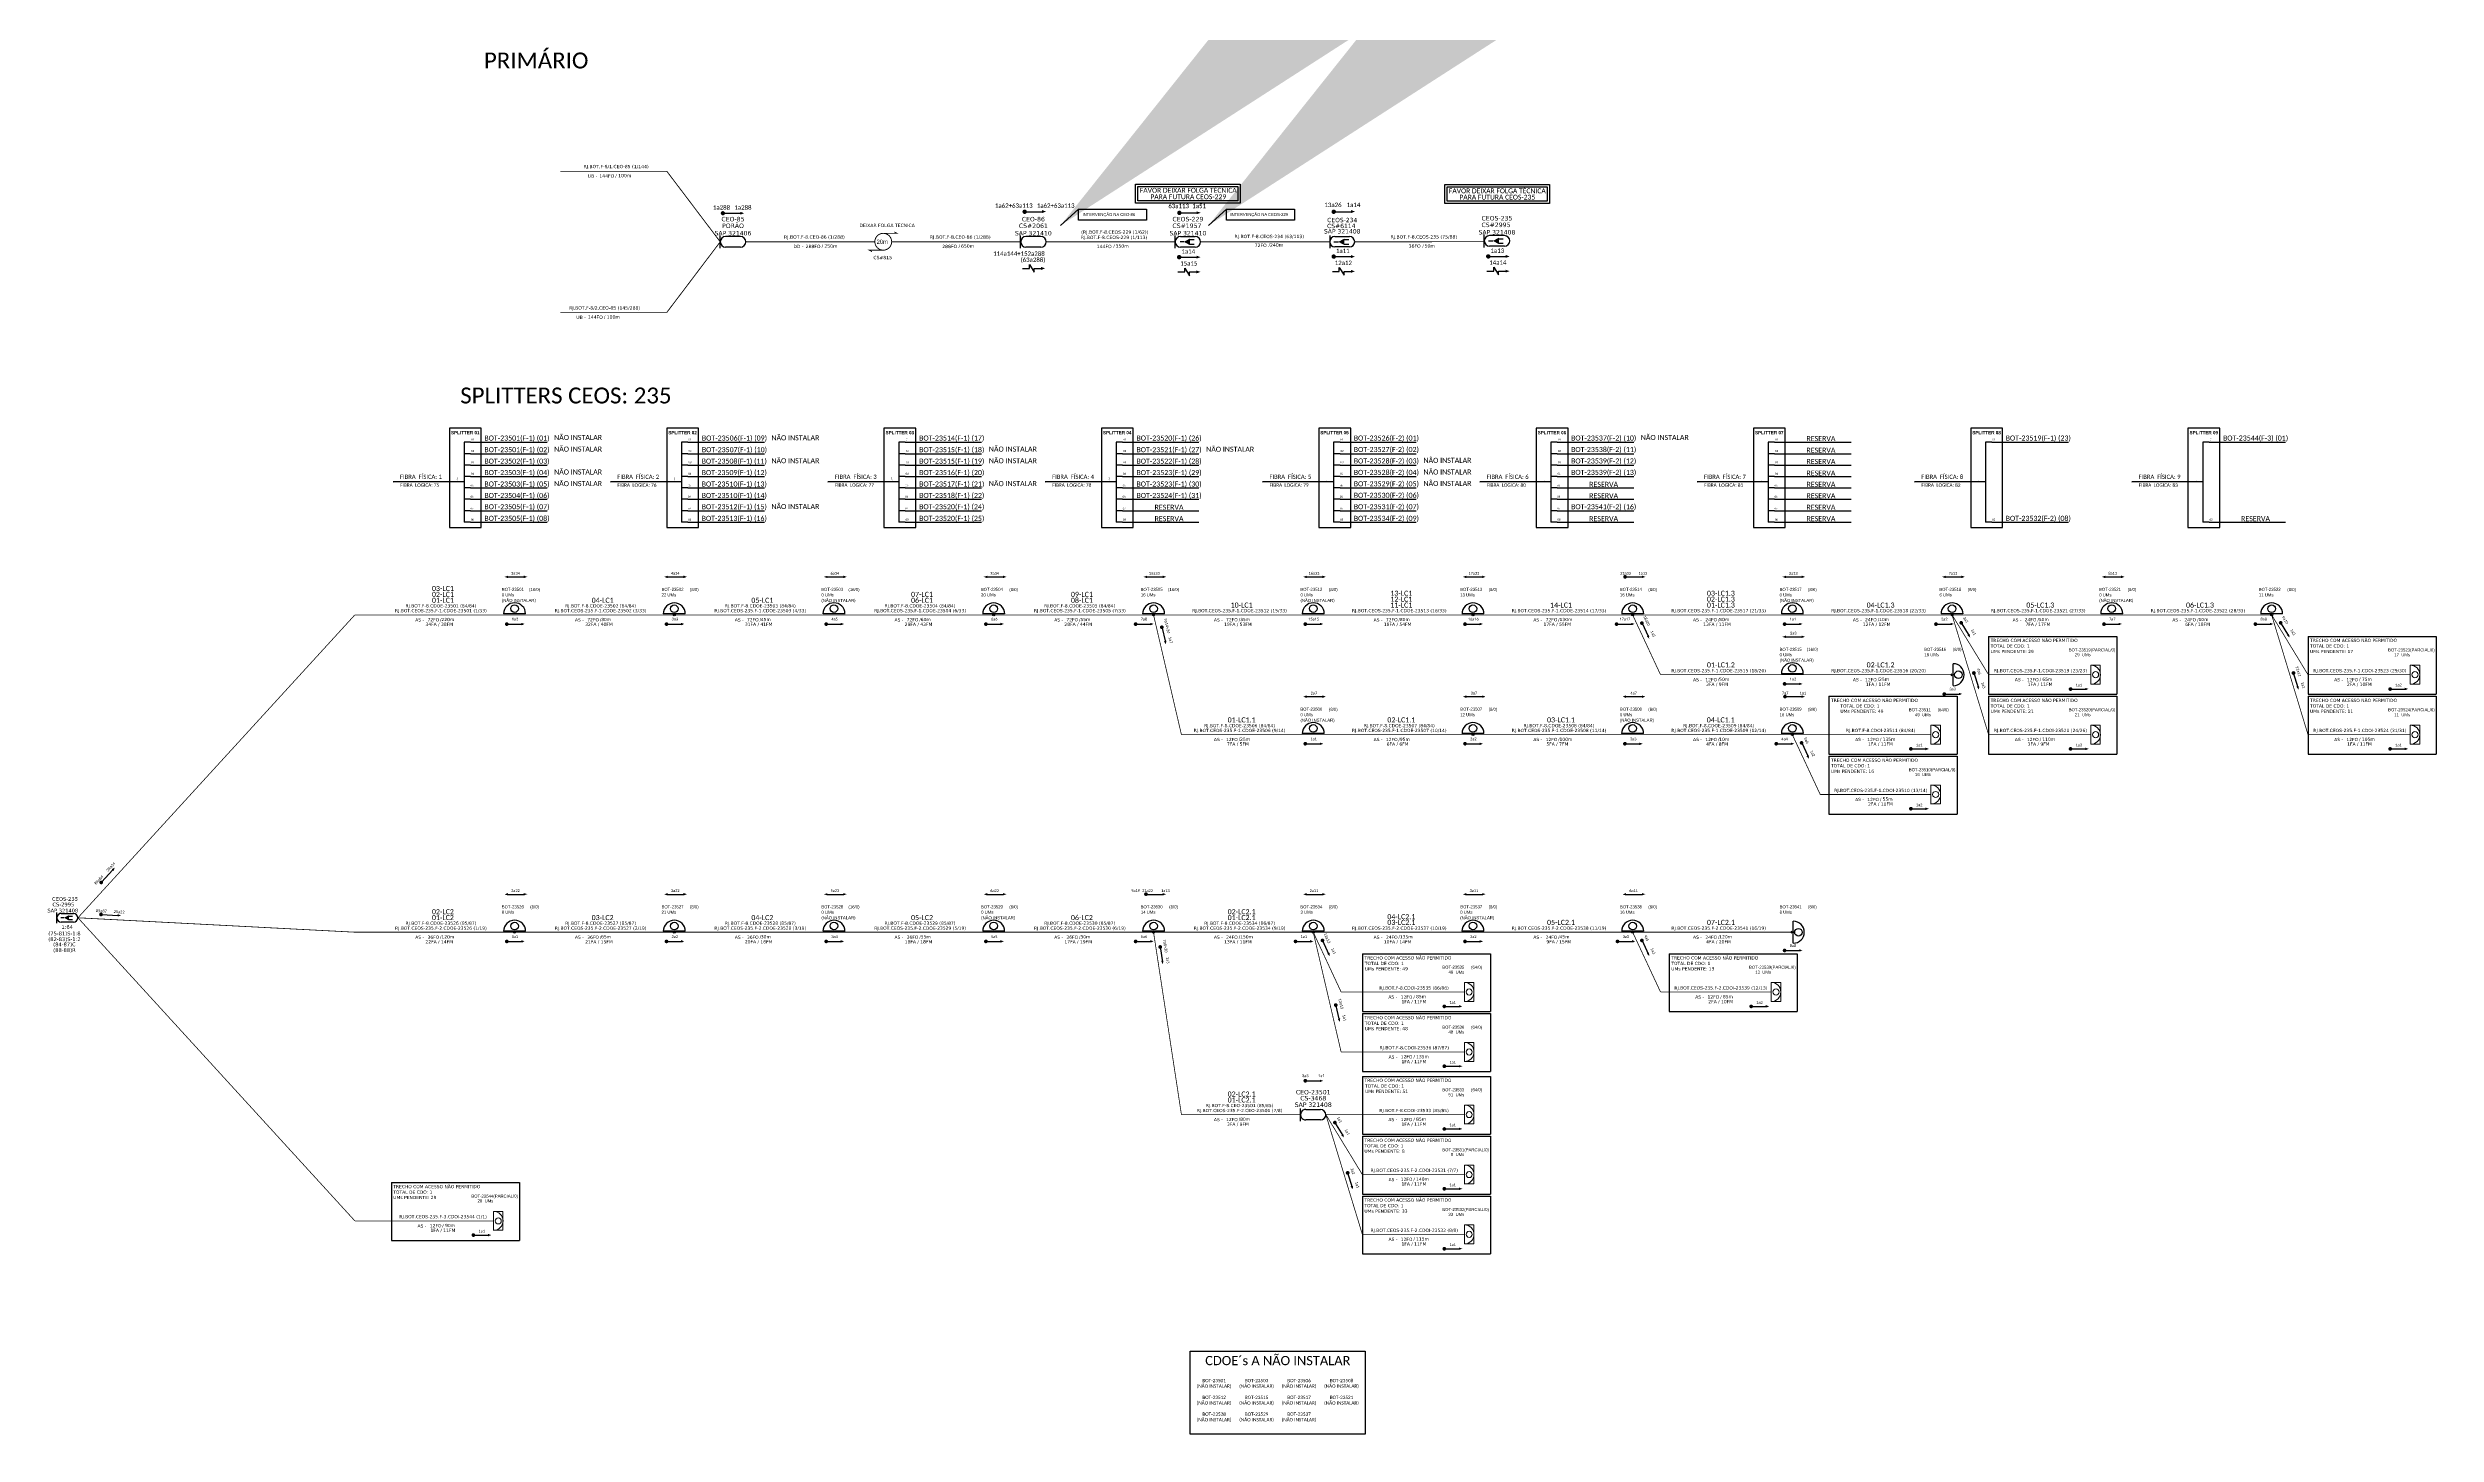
# Model space of a CAD drawing. Header units: millimetres. Extents: x 5591 to 6884, y -546 to 205.
import ezdxf
from ezdxf.enums import TextEntityAlignment as Align

# ---------------------------------------------------------------- set-up
doc = ezdxf.new("R2010")
doc.units = ezdxf.units.MM
for name, color, linetype, lineweight in [('10.4-Postes', 1, 'Continuous', 0), ("20.0-LEGENDA DOS CDO'S", 1, 'Continuous', 0), ('20.1-CDO_INTERIOR', 1, 'Continuous', 0), ('20.2-CDO_POSTE', 1, 'Continuous', 5), ('40.1-ETIQUETAS', 1, 'Continuous', 20)]:
    doc.layers.add(name, color=color, linetype=linetype, lineweight=lineweight)
for name, color, linetype in [('20.4-CEOS', 1, 'Continuous'), ('20.5-CABO AÉREO', 1, 'Continuous'), ('20.5-CEO', 1, 'Continuous'), ('CABO OPTICO EXISTENTE', 5, 'Continuous'), ('CAP a instalar', 1, 'Continuous'), ('CD de instalação futura', 8, 'Continuous'), ('label_cabos', 7, 'Continuous'), ('PROJETO_FTTH', 1, 'Continuous'), ('SETA', 7, 'Continuous')]:
    doc.layers.add(name, color=color, linetype=linetype)
doc.styles.add('ARIAL', font='arial.ttf')
doc.styles.add('ROMANS', font='romans.shx')
doc.styles.add('siredit', font='verdana.ttf')
doc.linetypes.add('FENCELINE1', pattern='A,0.25,-0.1,[133,ltypeshp.shx,S=0.1,R=0,X=-0.1,Y=0],-0.1,1', length=1.45)
doc.dimstyles.new('CL', dxfattribs={"dimtxt": 1, "dimasz": 2, "dimexe": 0.18, "dimexo": 0.0625, "dimgap": 0.09, "dimtad": 0, "dimdec": 0, "dimrnd": 1, "dimzin": 0, "dimdsep": 46, "dimtxsty": 'siredit', "dimblk": 'NONE', "dimcen": 0, "dimse1": 1, "dimse2": 1, "dimsd1": 1, "dimsd2": 1, "dimclrt": 7, "dimadec": 0, "dimazin": 0, "dimtfac": 1, "dimtdec": 0, "dimtofl": 0, "dimtmove": 0, "dimatfit": 3, "dimfxl": 0, "dimtolj": 1, "dimtzin": 0, "dimarcsym": 0})

# ---------------------------------------------------------------- blocks, each defined once
blk = doc.blocks.new('ETIQUETA_RS5F')
at = {"layer": '40.1-ETIQUETAS', "color": 0, "style": 'siredit'}
blk.add_text('/', height=1.5, dxfattribs=at).set_placement((1.5, -2), align=Align.MIDDLE_RIGHT)
for tag, p in [('ETIQUETA_R_SECUNDARIA', (1.2, 2.1)), ('ETIQUETA_R_PRIMARIA', (1.2, 4.1)), ('F_ATIVAS/F_MORTAS', (1.1, -4.2))]:
    blk.add_attdef(tag, text='', height=1.5, dxfattribs=at).set_placement(p, align=Align.MIDDLE_CENTER)
for tag, p in [('TIPO_CABO', (-6.6, -2.1)), ('CAP_CABO', (0.4, -2.1))]:
    blk.add_attdef(tag, text='', height=1.5, dxfattribs=at).set_placement(p, align=Align.MIDDLE_RIGHT)
for tag, p in [('FUSÃO_1', (0.8, -8.4)), ('FUSÃO_2', (0.8, -10.6)), ('FUSÃO_3', (0.8, -12.9)), ('FUSÃO_4', (0.8, -15.1)), ('FUSÃO_5', (0.8, -17.2))]:
    blk.add_attdef(tag, text='', height=1.5, dxfattribs=at).set_placement(p, align=Align.CENTER)
blk.add_attdef('METROS', text='', height=1.5, dxfattribs=at).set_placement((2.1, -2), align=Align.MIDDLE_LEFT)
blk = doc.blocks.new('CDOE-TEXTO PADRÃO')
at = {"layer": "20.0-LEGENDA DOS CDO'S", "color": 0, "style": 'ARIAL'}
for tag, p in [('CDO_N', (0.5, 7.4)), ('CORDOALHA', (0.5, 4.3)), ('SAP', (0.5, 1.7)), ('SPLITER_1', (0.6, -0.9)), ('SPLITER_2', (0.6, -3.5)), ('(XX-XX_F)S', (0.5, -8.3)), ('(XX-XX_L)S', (0.5, -10.8)), ('UMS', (0.5, -13.1))]:
    blk.add_attdef(tag, p, '', height=1.7, rotation=0.118, dxfattribs=at)
blk.add_attdef('FIBRAS_UTILIZADAS', text='', height=1.7, rotation=0.118, dxfattribs=at).set_placement((19.8, 7.4), align=Align.CENTER)
blk = doc.blocks.new('CDOE POSTE_')
at = {"color": 1}
blk.add_line((12.9, -5.5), (-2.4, -5.5), dxfattribs=at)
for centre, radius in [((5.3, -1.9), 2.64), ((5.3, -6.2), 0.708)]:
    blk.add_circle(centre, radius, dxfattribs=at)
blk.add_arc((5.3, -5.5), 7.65, 0, 180, dxfattribs=at)
blk = doc.blocks.new('CDOI_INT')
at = {"layer": '20.1-CDO_INTERIOR', "color": 0, "lineweight": 18}
blk.add_lwpolyline([(4.2, -4.2), (4.2, 4.2), (0, 4.2), (0, -4.2)], close=True, dxfattribs=at)
blk.add_circle((2.1, 0), 1.36, dxfattribs=at)
blk.add_arc((0, 0), 4.25, 270, 90, dxfattribs=at)
at = {"layer": "20.0-LEGENDA DOS CDO'S", "color": 0, "style": 'ARIAL'}
for tag, p in [('CDO_N', (-0.1, 10.4)), ('SPLITER_1', (21.2, 10.4)), ('SURVEY', (-0.1, 8.2)), ('SAP', (-0.1, 6.2)), ('SPLITER_2', (21.2, 8.7)), ('1:XX', (5.9, -2.2)), ('UMS', (5.9, -4.2))]:
    blk.add_attdef(tag, p, '', height=1.36, dxfattribs=at)
blk.add_attdef('FIBRAS_UTILIZADAS', text='', height=1.36, dxfattribs=at).set_placement((15.3, 10.4), align=Align.CENTER)
blk = doc.blocks.new('CEO')
at = {"layer": 'CAP a instalar', "linetype": 'Continuous'}
for p, q in [((34376.4, 58706.7), (34376.4, 58714.3)), ((34379.6, 58713.7), (34388.4, 58713.7)), ((34388.4, 58707.4), (34379.6, 58707.4))]:
    blk.add_line(p, q, dxfattribs=at)
for centre, start_param, end_param in [((34379.6, 58710.5), 6.283185, 9.424778), ((34388.4, 58710.5), 3.141593, 6.283185)]:
    blk.add_ellipse(centre, major_axis=(0, 3.14), ratio=1, start_param=start_param, end_param=end_param, dxfattribs=at)
at = {"layer": '20.4-CEOS', "color": 7, "style": 'siredit'}
for tag, p in [('SAP321406', (34384, 58717.8)), ('CEO-2701', (34384, 58725.3)), ('CSPROJ.', (34384, 58721.7))]:
    blk.add_attdef(tag, text='', height=2.66, rotation=0.0129, dxfattribs=at).set_placement(p, align=Align.TOP_CENTER)
blk = doc.blocks.new('CEOS_UN_SC')
at = {"layer": '20.4-CEOS', "color": 0}
for p, q in [((-9.1, 2.4), (-2.4, 2.4)), ((-2.4, -2.4), (-9.1, -2.4))]:
    blk.add_line(p, q, dxfattribs=at)
for points in [[(-11.5, -2.9), (-11.5, 2.9)], [(-7.6, 0), (-9.2, 0)], [(-5, 0.9), (-2.9, 0.9)], [(-5, -1), (-2.9, -1)]]:
    blk.add_lwpolyline(points, dxfattribs=at)
blk.add_lwpolyline([(-7.6, 0, 0, 2.95, 0), (-4.8, 0, 2.95, 2.95, 0)], format="xyseb", dxfattribs=at)
for centre, start, end in [((-9.1, 0), 90, 270), ((-2.4, 0), 270, 90)]:
    blk.add_arc(centre, 2.39, start, end, dxfattribs=at)
at = {"layer": '20.4-CEOS', "color": 7, "style": 'siredit'}
for tag, height, p in [('TIPO?', 2, (-8.2, 3.9)), ('LOCAL?', 2.03, (-5.7, 7.3)), ('NOME?', 2.03, (-5.7, 10.3))]:
    blk.add_attdef(tag, text='', height=height, dxfattribs=at).set_placement(p, align=Align.MIDDLE_CENTER)
for tag, p in [('RACIO_SPLITAGEM', (-5.7, -4)), ('FIBRAS_RESERVA', (-5.7, -7.5))]:
    blk.add_attdef(tag, text='', height=2.03, dxfattribs=at).set_placement(p, align=Align.TOP_CENTER)
blk = doc.blocks.new('*U19')
at = {"layer": '20.5-CEO'}
for p, q in [((-1.56, 1.26), (1.8, 1.26)), ((1.8, -1.13), (-1.56, -1.13))]:
    blk.add_line(p, q, dxfattribs=at)
blk.add_lwpolyline([(-2.75, 1.51), (-2.75, -1.38)], dxfattribs=at)
for centre, start, end in [((-1.56, 0.07), 90, 270), ((1.8, 0.07), 270, 90)]:
    blk.add_arc(centre, 1.2, start, end, dxfattribs=at)
at = {"layer": '20.5-CEO', "color": 7, "style": 'siredit'}
for tag, p in [('FID', (0.11, 5.61)), ('LOCAL', (0.12, 4.23)), ('SAP', (0.12, 2.97)), ('FIBRAS_RESERVA', (0.12, -1.94))]:
    blk.add_attdef(tag, text='', height=1.01, dxfattribs=at).set_placement(p, align=Align.TOP_CENTER)
for tag, flags, p in [('ID_ATIVIDADE', 3, (0.11, -3.51)), ('FATOR', 1, (0.11, -4.82))]:
    blk.add_attdef(tag, text='', height=1.01, dxfattribs=dict(at, flags=flags)).set_placement(p, align=Align.TOP_CENTER)
at = {"layer": '20.5-CEO', "color": 7, "style": 'siredit', "flags": 3}
blk.add_attdef('QTDE', (-4.88, -7.06), '', height=1.01, dxfattribs=at)
blk = doc.blocks.new('_None')
blk = doc.blocks.new('*U21')
at = {"color": 3}
blk.add_lwpolyline([(0.0000405, 0.000041), (0.0001936, 0.000041), (0.0001936, 0.0000158), (0.0000405, 0.0000158)], close=True, dxfattribs=at)
at = {"color": 3, "style": 'ARIAL'}
blk.add_attdef('SERVIÇO_EM_EMENDA_EXIST', text='', height=0.00000666, dxfattribs=at).set_placement((0.0001321, 0.0000254), align=Align.RIGHT)
blk.add_attdef('FID', (0.0001344, 0.0000254), '', height=0.00000666, dxfattribs=at)
at = {"layer": '10.4-Postes', "lineweight": 0, "style": 'ROMANS'}
for tag, p, flags in [('ID_ATIVIDADE', (-0.0000068, -0.0000086), 3), ('QTDE', (-0.000006, -0.000014), 3), ('FATOR', (-0.0000019, -0.0000113), 1)]:
    blk.add_attdef(tag, p, '', height=0.00000209, dxfattribs=dict(at, flags=flags))
at = {"color": 3}
blk.add_leader([(-0.0000002, 0.0000042), (0.0000405, 0.000041)], dimstyle='CL', override={"dimgap": 0.09, "dimtad": 0}, dxfattribs=at)

msp = doc.modelspace()

# ---------------------------------------------------------------- linework, layer by layer
at = {"color": 7, "linetype": 'Continuous'}
for p, q in [((5816.1, -8.6), (5816.1, -52)), ((5819.6, -8.6), (5816.1, -8.6)), ((5933.8, -8.6), (5933.8, -52)), ((5937.3, -8.6), (5933.8, -8.6)), ((6051.5, -8.6), (6051.5, -52)), ((6055, -8.6), (6051.5, -8.6)), ((6169.2, -8.6), (6169.2, -52)), ((6172.7, -8.6), (6169.2, -8.6)), ((6286.9, -8.6), (6286.9, -52)), ((6290.5, -8.6), (6286.9, -8.6)), ((6404.7, -8.6), (6404.7, -52)), ((6408.2, -8.6), (6404.7, -8.6)), ((6522.4, -8.6), (6522.4, -52)), ((6525.9, -8.6), (6522.4, -8.6)), ((6640.1, -8.6), (6640.1, -52)), ((6643.6, -8.6), (6640.1, -8.6)), ((6757.8, -8.6), (6757.8, -52)), ((6761.3, -8.6), (6757.8, -8.6)), ((5819.6, -14.9), (5816.1, -14.9)), ((5819.6, -21.1), (5816.1, -21.1)), ((5937.3, -14.9), (5933.8, -14.9)), ((5937.3, -21.1), (5933.8, -21.1)), ((6055, -14.9), (6051.5, -14.9)), ((6055, -21.1), (6051.5, -21.1)), ((6172.7, -14.9), (6169.2, -14.9)), ((6172.7, -21.1), (6169.2, -21.1)), ((6290.5, -14.9), (6286.9, -14.9)), ((6290.5, -21.1), (6286.9, -21.1)), ((6408.2, -14.9), (6404.7, -14.9)), ((6408.2, -21.1), (6404.7, -21.1)), ((6525.9, -14.9), (6522.4, -14.9)), ((6525.9, -21.1), (6522.4, -21.1)), ((5812.4, -30), (5816.1, -30)), ((5819.6, -27.3), (5816.1, -27.3)), ((5819.6, -33.4), (5816.1, -33.4)), ((5930.2, -30), (5933.8, -30)), ((5937.3, -27.3), (5933.8, -27.3)), ((5937.3, -33.4), (5933.8, -33.4)), ((6047.9, -30), (6051.5, -30)), ((6055, -27.3), (6051.5, -27.3)), ((6055, -33.4), (6051.5, -33.4)), ((6165.6, -30), (6169.2, -30)), ((6172.7, -27.3), (6169.2, -27.3)), ((6172.7, -33.4), (6169.2, -33.4)), ((6283.3, -30), (6286.9, -30)), ((6290.5, -27.3), (6286.9, -27.3)), ((6290.5, -33.4), (6286.9, -33.4)), ((6401, -30), (6404.6, -30)), ((6408.2, -27.3), (6404.7, -27.3)), ((6408.2, -33.4), (6404.7, -33.4)), ((6518.7, -30), (6522.4, -30)), ((6525.9, -27.3), (6522.4, -27.3)), ((6525.9, -33.4), (6522.4, -33.4)), ((6636.4, -30), (6640.1, -30)), ((6754.2, -30), (6757.8, -30)), ((5819.6, -39.6), (5816.1, -39.6)), ((5819.6, -45.8), (5816.1, -45.8)), ((5937.3, -39.6), (5933.8, -39.6)), ((5937.3, -45.8), (5933.8, -45.8)), ((6055, -39.6), (6051.5, -39.6)), ((6055, -45.8), (6051.5, -45.8)), ((6172.7, -39.6), (6169.2, -39.6)), ((6172.7, -45.8), (6169.2, -45.8)), ((6290.5, -39.6), (6286.9, -39.6)), ((6290.5, -45.8), (6286.9, -45.8)), ((6408.2, -39.6), (6404.7, -39.6)), ((6408.2, -45.8), (6404.7, -45.8)), ((6525.9, -39.6), (6522.4, -39.6)), ((6525.9, -45.8), (6522.4, -45.8)), ((5819.6, -52), (5816.1, -52)), ((5937.3, -52), (5933.8, -52)), ((6055, -52), (6051.5, -52)), ((6172.7, -52), (6169.2, -52)), ((6290.5, -52), (6286.9, -52)), ((6408.2, -52), (6404.7, -52)), ((6525.9, -52), (6522.4, -52)), ((6643.6, -52), (6640.1, -52)), ((6761.3, -52), (6757.8, -52))]:
    msp.add_line(p, q, dxfattribs=at)
at = {"color": 10, "linetype": 'Continuous'}
for p, q in [((5819.6, -8.6), (5861, -8.6)), ((5937.3, -8.6), (5978.7, -8.6)), ((6055, -8.6), (6096.4, -8.6)), ((6172.7, -8.6), (6214.1, -8.6)), ((6290.5, -8.6), (6331.8, -8.6)), ((6408.2, -8.6), (6449.6, -8.6)), ((6525.9, -8.6), (6567.3, -8.6)), ((6643.6, -8.6), (6685, -8.6)), ((6761.3, -8.6), (6802.7, -8.6)), ((5819.6, -14.9), (5861, -14.9)), ((5819.6, -21.1), (5861, -21.1)), ((5937.3, -14.9), (5978.7, -14.9)), ((5937.3, -21.1), (5978.7, -21.1)), ((6055, -14.9), (6096.4, -14.9)), ((6055, -21.1), (6096.4, -21.1)), ((6172.7, -14.9), (6214.1, -14.9)), ((6172.7, -21.1), (6214.1, -21.1)), ((6290.5, -14.9), (6331.8, -14.9)), ((6290.5, -21.1), (6331.8, -21.1)), ((6408.2, -14.9), (6449.6, -14.9)), ((6408.2, -21.1), (6449.6, -21.1)), ((6525.9, -14.9), (6567.3, -14.9)), ((6525.9, -21.1), (6567.3, -21.1)), ((5819.6, -27.3), (5861, -27.3)), ((5819.6, -33.4), (5861, -33.4)), ((5937.3, -27.3), (5978.7, -27.3)), ((5937.3, -33.4), (5978.7, -33.4)), ((6055, -27.3), (6096.4, -27.3)), ((6055, -33.4), (6096.4, -33.4)), ((6172.7, -27.3), (6214.1, -27.3)), ((6172.7, -33.4), (6214.1, -33.4)), ((6290.5, -27.3), (6331.8, -27.3)), ((6290.5, -33.4), (6331.8, -33.4)), ((6408.2, -27.3), (6449.6, -27.3)), ((6408.2, -33.4), (6449.6, -33.4)), ((6525.9, -27.3), (6567.3, -27.3)), ((6525.9, -33.4), (6567.3, -33.4)), ((5819.6, -39.6), (5861, -39.6)), ((5819.6, -45.8), (5861, -45.8)), ((5937.3, -39.6), (5978.7, -39.6)), ((5937.3, -45.8), (5978.7, -45.8)), ((6055, -39.6), (6096.4, -39.6)), ((6055, -45.8), (6096.4, -45.8)), ((6172.7, -39.6), (6214.1, -39.6)), ((6172.7, -45.8), (6214.1, -45.8)), ((6290.5, -39.6), (6331.8, -39.6)), ((6290.5, -45.8), (6331.8, -45.8)), ((6408.2, -39.6), (6449.6, -39.6)), ((6408.2, -45.8), (6449.6, -45.8)), ((6525.9, -39.6), (6567.3, -39.6)), ((6525.9, -45.8), (6567.3, -45.8)), ((5819.6, -52), (5861, -52)), ((5937.3, -52), (5978.7, -52)), ((6055, -52), (6096.4, -52)), ((6172.7, -52), (6214.1, -52)), ((6290.5, -52), (6331.8, -52)), ((6408.2, -52), (6449.6, -52)), ((6525.9, -52), (6567.3, -52)), ((6643.6, -52), (6685, -52)), ((6761.3, -52), (6802.7, -52))]:
    msp.add_line(p, q, dxfattribs=at)
at = {"color": 1, "linetype": 'Continuous', "lineweight": 60}
for p, q in [((5812.4, -30), (5777.7, -30.1)), ((5930.2, -30), (5895.4, -30.1)), ((6047.9, -30), (6013.1, -30.1)), ((6165.6, -30), (6130.8, -30.1)), ((6283.3, -30), (6248.5, -30.1)), ((6401, -30), (6366.2, -30.1)), ((6518.7, -30), (6483.9, -30.1)), ((6636.4, -30), (6601.7, -30.1)), ((6754.2, -30), (6719.4, -30.1))]:
    msp.add_line(p, q, dxfattribs=at)
at = {"color": 8}
for p, q in [((5849.3, -101.6), (5837.4, -101.6)), ((6022.4, -101.6), (6010.5, -101.6)), ((6281.9, -101.6), (6270, -101.6)), ((6541.5, -101.6), (6529.6, -101.6)), ((6714.5, -101.6), (6702.6, -101.6)), ((6541.5, -134.1), (6529.6, -134.1)), ((6281.9, -166.5), (6270, -166.5)), ((6454.9, -166.5), (6443, -166.5)), ((6022.4, -273.6), (6010.5, -273.6)), ((6108.9, -273.6), (6097, -273.6)), ((6368.4, -273.6), (6356.5, -273.6))]:
    msp.add_line(p, q, dxfattribs=at)
at = {"color": 3, "ltscale": 9e-07}
for points in [[(6179.8, 131.1), (6236.5, 131.1), (6236.5, 120.9), (6179.8, 120.9)], [(6181, 129.9), (6235.2, 129.9), (6235.2, 122.2), (6181, 122.2)], [(6347.2, 130.9), (6403.9, 130.9), (6403.9, 120.7), (6347.2, 120.7)], [(6348.5, 129.7), (6402.7, 129.7), (6402.7, 122), (6348.5, 122)]]:
    msp.add_lwpolyline(points, close=True, dxfattribs=at)
at = {"color": 0, "const_width": 1.19}
for points in [[(5955.7, 115.4, 1), (5956.8, 115.4, 1)], [(6119.1, 116.2, 1), (6120.3, 116.2, 1)], [(6202.9, 115.6, 1), (6204.1, 115.6, 1)], [(6286.5, 116.2, 1), (6287.7, 116.2, 1)], [(6202.8, 91.6, 1), (6204, 91.6, 1)], [(6286.5, 91.9, 1), (6287.7, 91.9, 1)], [(6370.2, 92, 1), (6371.4, 92, 1)]]:
    msp.add_lwpolyline(points, format="xyb", close=True, dxfattribs=at)
at = {"color": 5, "const_width": 0.504}
msp.add_lwpolyline([(6043.1, 104.5, 1.000012), (6043.1, 95.4, 0.999978)], format="xyb", close=True, dxfattribs=at)
at = {"color": 5, "const_width": 0.472}
for points in [[(6043.1, 104.5), (6050.6, 104.5), (6049.1, 105.2)], [(6043.1, 95.4), (6035.5, 95.4), (6037, 94.6)]]:
    msp.add_lwpolyline(points, dxfattribs=at)
at = {"color": 0}
for points in [[(6122.3, 85.5), (6122.3, 87.6), (6124.8, 83.4), (6124.9, 85.5)], [(6206.4, 83.6), (6206.4, 85.7), (6208.9, 81.5), (6208.9, 83.6)], [(6290.1, 83.9), (6290.1, 86), (6292.7, 81.8), (6292.7, 83.9)], [(6373.9, 84), (6373.9, 86.2), (6376.4, 82), (6376.4, 84)]]:
    msp.add_lwpolyline(points, dxfattribs=at)
at = {"color": 7}
for points in [[(5808.1, -54.8), (5825.4, -54.8), (5825.4, -1.1), (5808.1, -1.1)], [(5925.8, -54.8), (5943.1, -54.8), (5943.1, -1.1), (5925.8, -1.1)], [(6043.5, -54.8), (6060.8, -54.8), (6060.8, -1.1), (6043.5, -1.1)], [(6161.3, -54.8), (6178.5, -54.8), (6178.5, -1.1), (6161.3, -1.1)], [(6279, -54.8), (6296.3, -54.8), (6296.3, -1.1), (6279, -1.1)], [(6396.7, -54.8), (6414, -54.8), (6414, -1.1), (6396.7, -1.1)], [(6514.4, -54.8), (6531.7, -54.8), (6531.7, -1.1), (6514.4, -1.1)], [(6632.1, -54.8), (6649.4, -54.8), (6649.4, -1.1), (6632.1, -1.1)], [(6749.8, -54.8), (6767.1, -54.8), (6767.1, -1.1), (6749.8, -1.1)]]:
    msp.add_lwpolyline(points, close=True, dxfattribs=at)
for points, const_width in [([(6444.4, -81.6, 1), (6445.4, -81.6, 1)], 1), ([(5838.7, -107.2, 1), (5839.7, -107.2, 1)], 1), ([(5925.2, -107.2, 1), (5926.2, -107.2, 1)], 1), ([(6011.7, -107.2, 1), (6012.7, -107.2, 1)], 1), ([(6098.2, -107.2, 1), (6099.2, -107.2, 1)], 1), ([(6179.3, -107.2, 1), (6180.3, -107.2, 1)], 1), ([(6193.9, -108.4, 1), (6194.1, -109.4, 1)], 1), ([(6271.2, -107.2, 1), (6272.2, -107.2, 1)], 1), ([(6357.7, -107.2, 1), (6358.7, -107.2, 1)], 1), ([(6439.8, -107.2, 1), (6440.8, -107.2, 1)], 1), ([(6453.8, -106.2, 1), (6454.2, -107.1, 1)], 1), ([(6530.8, -107.2, 1), (6531.8, -107.2, 1)], 1), ([(6612.8, -107.2, 1), (6613.8, -107.2, 1)], 1), ([(6626.7, -106.1, 1), (6627.2, -106.9, 1)], 1), ([(6703.8, -107.2, 1), (6704.8, -107.2, 1)], 1), ([(6785.8, -107.2, 1), (6786.8, -107.2, 1)], 1), ([(6799.7, -106.1, 1), (6800.3, -106.9, 1)], 1), ([(6530.8, -139.6, 1), (6531.8, -139.6, 1)], 1), ([(6633.7, -133.2, 1), (6634, -134.2, 1)], 1), ([(6806.8, -133.2, 1), (6807.1, -134.2, 1)], 1), ([(6531, -146.5, 1), (6532, -146.5, 1)], 1), ([(6617.3, -145.1, 1), (6618.3, -145.1, 1)], 1), ([(6271.2, -172, 1), (6272.2, -172, 1)], 1), ([(6357.7, -172, 1), (6358.7, -172, 1)], 1), ([(6444.3, -172, 1), (6445.3, -172, 1)], 1), ([(6526.3, -172, 1), (6527.3, -172, 1)], 1), ([(6540.3, -171.1, 1), (6540.7, -172, 1)], 1), ([(6599.2, -174.8, 1), (6600.2, -174.8, 1)], 1), ([(5619.2, -247.5, 1), (5619.9, -246.8, 1)], 1), ([(6184.9, -253.5, 1), (6185.9, -253.5, 1)], 1), ([(5618.9, -264.5, 1), (5619.9, -264.5, 1)], 1), ([(5838.7, -279.1, 1), (5839.7, -279.1, 1)], 1), ([(5925.2, -279.1, 1), (5926.2, -279.1, 1)], 1), ([(6011.7, -279.1, 1), (6012.7, -279.1, 1)], 1), ([(6098.2, -279.1, 1), (6099.2, -279.1, 1)], 1), ([(6179.3, -279.1, 1), (6180.3, -279.1, 1)], 1), ([(6193, -281.6, 1), (6193.2, -282.6, 1)], 1), ([(6265.9, -279.1, 1), (6266.9, -279.1, 1)], 1), ([(6280.8, -278.1, 1), (6281.2, -279, 1)], 1), ([(6357.7, -279.1, 1), (6358.7, -279.1, 1)], 1), ([(6440.3, -279.1, 1), (6441.3, -279.1, 1)], 1), ([(6453.8, -278.1, 1), (6454.2, -279, 1)], 1), ([(6530.8, -284, 1), (6531.8, -284, 1)], 1), ([(6288.1, -313.1, 1), (6288.3, -314.1, 1)], 1), ([(6346.5, -314.3, 1), (6347.5, -314.3, 1)], 1), ([(6346.5, -346.7, 1), (6347.5, -346.7, 1)], 1), ([(6271.2, -354.6, 1), (6272.2, -354.6, 1)], 0.999), ([(6287.5, -376.8, 1), (6288, -377.7, 1)], 1), ([(6346.5, -380.7, 1), (6347.5, -380.7, 1)], 1), ([(6294.5, -404, 1), (6294.8, -405, 1)], 1)]:
    msp.add_lwpolyline(points, format="xyb", close=True, dxfattribs=dict(const_width=const_width))
at = {"color": 3}
for points in [[(6641.8, -113.9), (6711.2, -113.9), (6711.2, -145.2)], [(6641.8, -113.9), (6641.8, -145.2)], [(6814.8, -113.9), (6884.3, -113.9), (6884.3, -145.2)], [(6814.8, -113.9), (6814.8, -145.2)], [(6555.3, -146.3), (6624.7, -146.3), (6624.7, -177.6)], [(6555.3, -146.3), (6555.3, -177.6)], [(6641.8, -145.2), (6711.2, -145.2)], [(6641.8, -146.3), (6711.2, -146.3), (6711.2, -177.6)], [(6641.8, -146.3), (6641.8, -177.6)], [(6814.8, -145.2), (6884.3, -145.2)], [(6814.8, -146.3), (6884.3, -146.3), (6884.3, -177.6)], [(6814.8, -146.3), (6814.8, -177.6)], [(6555.3, -177.6), (6624.7, -177.6)], [(6555.3, -178.8), (6624.7, -178.8), (6624.7, -210.1)], [(6555.3, -178.8), (6555.3, -210.1)], [(6641.8, -177.6), (6711.2, -177.6)], [(6814.8, -177.6), (6884.3, -177.6)], [(6555.3, -210.1), (6624.7, -210.1)], [(6302.6, -285.8), (6372, -285.8), (6372, -317.1)], [(6302.6, -285.8), (6302.6, -317.1)], [(6468.8, -285.8), (6538.2, -285.8), (6538.2, -317.1)], [(6468.8, -285.8), (6468.8, -317.1)], [(6302.6, -317.1), (6372, -317.1)], [(6302.6, -318.2), (6372, -318.2), (6372, -349.6)], [(6302.6, -318.2), (6302.6, -349.6)], [(6468.8, -317.1), (6538.2, -317.1)], [(6302.6, -349.6), (6372, -349.6)], [(6302.6, -352.2), (6372, -352.2), (6372, -383.5)], [(6302.6, -352.2), (6302.6, -383.5)], [(6302.6, -383.5), (6372, -383.5)], [(6302.6, -384.6), (6372, -384.6), (6372, -416)], [(6302.6, -384.6), (6302.6, -416)], [(5776.7, -409.7), (5846.1, -409.7), (5846.1, -441.1)], [(5776.7, -409.7), (5776.7, -441.1)], [(6302.6, -416), (6372, -416)], [(6302.6, -417.1), (6372, -417.1), (6372, -448.4)], [(6302.6, -417.1), (6302.6, -448.4)], [(5776.7, -441.1), (5846.1, -441.1)], [(6302.6, -448.4), (6372, -448.4)]]:
    msp.add_lwpolyline(points, dxfattribs=at)
at = {"color": 8, "const_width": 1}
for points in [[(6685.7, -142.4, 1), (6686.7, -142.4, 1)], [(6858.8, -142.4, 1), (6859.8, -142.4, 1)], [(6685.7, -174.8, 1), (6686.7, -174.8, 1)], [(6858.8, -174.8, 1), (6859.8, -174.8, 1)], [(6599.2, -207.2, 1), (6600.2, -207.2, 1)], [(6512.7, -314.3, 1), (6513.7, -314.3, 1)], [(6346.5, -413.1, 1), (6347.5, -413.1, 1)], [(5820.6, -438.2, 1), (5821.6, -438.2, 1)], [(6346.5, -445.6, 1), (6347.5, -445.6, 1)]]:
    msp.add_lwpolyline(points, format="xyb", close=True, dxfattribs=at)
at = {"color": 8}
for centre in [(5843.4, -101.6), (6016.4, -101.6), (6276, -101.6), (6535.5, -101.6), (6708.5, -101.6), (6535.5, -134.1), (6276, -166.5), (6449, -166.5), (6016.4, -273.6), (6102.9, -273.6), (6362.5, -273.6)]:
    msp.add_arc(centre, 5.95, 0, 180, dxfattribs=at)
at = {"layer": '20.4-CEOS', "color": 5}
for p, q in [((5965.8, 102.8), (5957.7, 102.8)), ((5965.8, 97.1), (5957.7, 97.1)), ((6128.5, 102.8), (6120.4, 102.8)), ((6128.5, 97.1), (6120.4, 97.1)), ((6204.1, 102.8), (6212.1, 102.8)), ((6212.1, 97.1), (6204.1, 97.1))]:
    msp.add_line(p, q, dxfattribs=at)
at = {"layer": '20.4-CEOS', "color": 8}
for p, q in [((6379.6, 103.3), (6371.5, 103.3)), ((6379.6, 97.5), (6371.5, 97.5))]:
    msp.add_line(p, q, dxfattribs=at)
for points in [[(6368.6, 96.9), (6368.6, 103.8)], [(6370.9, 100.4), (6373.3, 100.4)], [(6376.5, 101.5), (6378.9, 101.5)], [(6376.5, 99.1), (6378.9, 99.1)]]:
    msp.add_lwpolyline(points, dxfattribs=at)
at = {"layer": '20.4-CEOS', "color": 5}
for points in [[(5954.8, 96.5), (5954.8, 103.4)], [(6117.5, 96.5), (6117.5, 103.4)], [(6201.2, 96.5), (6201.2, 103.4)], [(6205.9, 99.9), (6203.9, 99.9)], [(6209.1, 101.1), (6211.5, 101.1)], [(6209.1, 98.7), (6211.5, 98.7)]]:
    msp.add_lwpolyline(points, dxfattribs=at)
msp.add_lwpolyline([(6205.9, 99.9, 0, 3.55, 0), (6209.2, 99.9, 3.55, 3.55, 0)], format="xyseb", dxfattribs=at)
at = {"layer": '20.4-CEOS', "color": 1}
for points in [[(6287.1, 99.9), (6289.6, 99.9)], [(6292.8, 101.1), (6295.2, 101.1)], [(6292.8, 98.7), (6295.2, 98.7)]]:
    msp.add_lwpolyline(points, dxfattribs=at)
msp.add_lwpolyline([(6289.6, 99.9, 0, 3.55, 0), (6292.9, 99.9, 3.55, 3.55, 0)], format="xyseb", dxfattribs=at)
at = {"layer": '20.4-CEOS', "color": 8}
msp.add_lwpolyline([(6373.3, 100.4, 0, 3.55, 0), (6376.6, 100.4, 3.55, 3.55, 0)], format="xyseb", dxfattribs=at)
at = {"layer": '20.4-CEOS', "color": 5}
for centre, start, end in [((5957.7, 99.9), 90, 270), ((5965.8, 99.9), 270, 90), ((6120.4, 99.9), 90, 270), ((6128.5, 99.9), 270, 90), ((6204.1, 99.9), 90, 270), ((6212.1, 99.9), 270, 90)]:
    msp.add_arc(centre, 2.87, start, end, dxfattribs=at)
at = {"layer": '20.4-CEOS', "color": 8}
for centre, start, end in [((6371.5, 100.4), 90, 270), ((6379.6, 100.4), 270, 90)]:
    msp.add_arc(centre, 2.87, start, end, dxfattribs=at)
at = {"layer": '20.5-CABO AÉREO', "color": 5, "ltscale": 50, "const_width": 0.48}
for points in [[(5868.2, 138.1), (5925.9, 138.1), (5954.8, 99.9)], [(5868.2, 61.7), (5925.9, 61.7), (5954.8, 99.9)], [(5968.6, 99.9), (6038.5, 99.9)]]:
    msp.add_lwpolyline(points, dxfattribs=at)
at = {"layer": '20.5-CABO AÉREO', "ltscale": 50, "const_width": 0.48}
for points in [[(6215, 99.9), (6284.9, 99.9)], [(6298.4, 99.9), (6368.6, 100)]]:
    msp.add_lwpolyline(points, dxfattribs=at)
at = {"layer": '40.1-ETIQUETAS', "color": 5, "const_width": 0.48}
for points in [[(6047.6, 99.9), (6117.5, 99.9)], [(6131.3, 99.9), (6201.2, 99.9)]]:
    msp.add_lwpolyline(points, dxfattribs=at)
at = {"layer": 'CAP a instalar', "linetype": 'FENCELINE1', "ltscale": 6, "const_width": 0.4}
for points in [[(5606.9, -266.3), (5756.9, -102.2)], [(5756.9, -102.2), (5843.4, -102.2)], [(5843.4, -102.2), (5929.9, -102.2)], [(5929.9, -102.2), (6016.4, -102.2)], [(6016.4, -102.2), (6102.9, -102.2)], [(6102.9, -102.2), (6189.5, -102.2)], [(6189.5, -102.2), (6276, -102.2)], [(6189.5, -102.2), (6204.6, -167.1)], [(6276, -102.2), (6362.5, -102.2)], [(6362.5, -102.2), (6449, -102.2)], [(6449, -102.2), (6464.1, -134.6)], [(6449, -102.2), (6535.5, -102.2)], [(6535.5, -102.2), (6622, -102.2)], [(6622, -102.2), (6708.5, -102.2)], [(6708.5, -102.2), (6795.1, -102.2)], [(6464.1, -134.6), (6535.5, -134.6)], [(6535.5, -134.6), (6622, -134.6)], [(6204.6, -167.1), (6276, -167.1)], [(6276, -167.1), (6362.5, -167.1)], [(6362.5, -167.1), (6449, -167.1)], [(6449, -167.1), (6535.5, -167.1)], [(5756.9, -274.1), (5606.9, -266.3)], [(5756.9, -274.1), (5843.4, -274.1)], [(5843.4, -274.1), (5929.9, -274.1)], [(5929.9, -274.1), (6016.4, -274.1)], [(6016.4, -274.1), (6102.9, -274.1)], [(6102.9, -274.1), (6189.5, -274.1)], [(6189.5, -274.1), (6204.6, -372.9)], [(6189.5, -274.1), (6276, -274.1)], [(6276, -274.1), (6362.5, -274.1)], [(6362.5, -274.1), (6449, -274.1)], [(6449, -274.1), (6535.5, -274.1)], [(6204.6, -372.9), (6269.1, -372.9)]]:
    msp.add_lwpolyline(points, dxfattribs=at)
at = {"layer": 'CAP a instalar', "color": 8, "linetype": 'FENCELINE1', "ltscale": 6, "const_width": 0.4}
for points in [[(6622, -102.2), (6641.8, -134.6)], [(6641.8, -167.1), (6622, -102.2)], [(6795.1, -102.2), (6814.8, -134.6)], [(6814.8, -167.1), (6795.1, -102.2)], [(6641.8, -134.6), (6697.1, -134.6)], [(6814.8, -134.6), (6870.2, -134.6)], [(6535.5, -167.1), (6550.6, -199.5)], [(6641.8, -167.1), (6697.1, -167.1)], [(6814.8, -167.1), (6870.2, -167.1)], [(6550.6, -199.5), (6610.6, -199.5)], [(5606.9, -266.3), (5756.9, -430.5)], [(6449, -274.1), (6464.1, -306.5)], [(6464.1, -306.5), (6524.1, -306.5)], [(6282.8, -372.9), (6302.6, -405.4)], [(6302.6, -437.8), (6282.8, -372.9)], [(6302.6, -405.4), (6357.9, -405.4)], [(5756.9, -430.5), (5832, -430.5)], [(6302.6, -437.8), (6357.9, -437.8)]]:
    msp.add_lwpolyline(points, dxfattribs=at)
at = {"layer": 'CAP a instalar', "color": 251, "linetype": 'FENCELINE1', "ltscale": 6, "true_color": 0x636466, "const_width": 0.4}
for points in [[(6535.5, -167.1), (6610.6, -167.1)], [(6276, -274.1), (6291.1, -306.5)], [(6276, -274.1), (6291.1, -339)], [(6291.1, -306.5), (6357.9, -306.5)], [(6291.1, -339), (6357.9, -339)], [(6282.8, -372.9), (6357.9, -372.9)]]:
    msp.add_lwpolyline(points, dxfattribs=at)
at = {"layer": 'CD de instalação futura', "color": 8}
for centre in [(5843.4, -98.8), (6016.4, -98.8), (6276, -98.8), (6535.5, -98.8), (6708.5, -98.8), (6535.5, -131.2), (6276, -163.7), (6449, -163.7), (6016.4, -270.7), (6102.9, -270.7), (6362.5, -270.7)]:
    msp.add_circle(centre, 2.05, dxfattribs=at)
at = {"layer": 'PROJETO_FTTH', "ltscale": 2}
msp.add_lwpolyline([(6209.4, -501), (6304.1, -501), (6304.1, -546.1), (6209.4, -546.1)], close=True, dxfattribs=at)
at = {"layer": 'SETA', "color": 0}
for points in [[(5956.3, 115.4), (5966.5, 115.4)], [(6119.7, 116.2), (6129.9, 116.2)], [(6203.5, 115.6), (6213.7, 115.6)], [(6287.1, 116.2), (6297.3, 116.2)], [(6203.4, 91.6), (6213.6, 91.6)], [(6287.1, 91.9), (6297.3, 91.9)], [(6370.8, 92), (6381, 92)], [(6118.5, 85.5), (6122.3, 85.5)], [(6124.9, 85.5), (6128.6, 85.5)], [(6202.6, 83.6), (6206.4, 83.6)], [(6208.9, 83.6), (6212.7, 83.6)], [(6286.4, 83.9), (6290.1, 83.9)], [(6292.7, 83.9), (6296.4, 83.9)], [(6370.1, 84), (6373.9, 84)], [(6376.4, 84), (6380.2, 84)]]:
    msp.add_lwpolyline(points, dxfattribs=at)
at = {"layer": 'SETA'}
for points in [[(5839.8, -81.6), (5848.4, -81.6)], [(5926.3, -81.6), (5934.9, -81.6)], [(6012.9, -81.6), (6021.5, -81.6)], [(6099.4, -81.6), (6108, -81.6)], [(6185.9, -81.6), (6194.5, -81.6)], [(6272.4, -81.6), (6281, -81.6)], [(6358.9, -81.6), (6367.5, -81.6)], [(6445.4, -81.6), (6454, -81.6)], [(6532, -81.6), (6540.5, -81.6)], [(6618.5, -81.6), (6627.1, -81.6)], [(6705, -81.6), (6713.6, -81.6)], [(5839.2, -107.2), (5847.8, -107.2)], [(5925.7, -107.2), (5934.3, -107.2)], [(6012.2, -107.2), (6020.8, -107.2)], [(6098.7, -107.2), (6107.3, -107.2)], [(6179.8, -107.2), (6188.4, -107.2)], [(6193.9, -108.6), (6195.9, -117)], [(6271.7, -107.2), (6280.3, -107.2)], [(6358.2, -107.2), (6366.8, -107.2)], [(6440.3, -107.2), (6448.9, -107.2)], [(6453.9, -106.3), (6457.5, -114.1)], [(6531.3, -107.2), (6539.9, -107.2)], [(6532, -114.1), (6540.5, -114.1)], [(6613.3, -107.2), (6621.9, -107.2)], [(6626.8, -106.2), (6631.3, -113.6)], [(6704.3, -107.2), (6712.9, -107.2)], [(6786.3, -107.2), (6794.9, -107.2)], [(6799.8, -106.2), (6804.3, -113.6)], [(6531.3, -139.6), (6539.9, -139.6)], [(6633.8, -133.4), (6636.3, -141.6)], [(6806.8, -133.4), (6809.3, -141.6)], [(6272.4, -146.5), (6281, -146.5)], [(6358.9, -146.5), (6367.5, -146.5)], [(6445.4, -146.5), (6454, -146.5)], [(6532, -146.5), (6540.5, -146.5)], [(6617.8, -145.1), (6626.4, -145.1)], [(6271.7, -172), (6280.3, -172)], [(6358.2, -172), (6366.8, -172)], [(6444.8, -172), (6453.4, -172)], [(6526.8, -172), (6535.4, -172)], [(6540.4, -171.2), (6544, -179)], [(6599.7, -174.8), (6608.3, -174.8)], [(5619.9, -246.8), (5625.7, -240.5)], [(5839.8, -253.6), (5848.4, -253.6)], [(5926.3, -253.6), (5934.9, -253.6)], [(6012.9, -253.6), (6021.5, -253.6)], [(6099.4, -253.6), (6108, -253.6)], [(6185.9, -253.6), (6194.5, -253.6)], [(6272.4, -253.6), (6281, -253.6)], [(6358.9, -253.6), (6367.5, -253.6)], [(6445.4, -253.6), (6454, -253.6)], [(5619.9, -264.5), (5628.5, -265)], [(5839.2, -279.1), (5847.8, -279.1)], [(5925.7, -279.1), (5934.3, -279.1)], [(6012.2, -279.1), (6020.8, -279.1)], [(6098.7, -279.1), (6107.3, -279.1)], [(6179.8, -279.1), (6188.4, -279.1)], [(6193, -281.8), (6194.3, -290.3)], [(6266.4, -279.1), (6275, -279.1)], [(6280.8, -278.3), (6284.4, -286.1)], [(6358.2, -279.1), (6366.8, -279.1)], [(6440.8, -279.1), (6449.4, -279.1)], [(6453.9, -278.3), (6457.5, -286.1)], [(6531.3, -284), (6539.9, -284)], [(6288.1, -313.3), (6290.1, -321.7)], [(6347, -314.3), (6355.6, -314.3)], [(6347, -346.7), (6355.6, -346.7)], [(6271.7, -354.6), (6280.3, -354.6)], [(6287.6, -377), (6292, -384.3)], [(6347, -380.7), (6355.6, -380.7)], [(6294.6, -404.2), (6297.1, -412.4)]]:
    msp.add_lwpolyline(points, dxfattribs=at)
at = {"layer": 'SETA', "color": 8}
for points in [[(6686.2, -142.4), (6694.8, -142.4)], [(6859.3, -142.4), (6867.9, -142.4)], [(6686.2, -174.8), (6694.8, -174.8)], [(6859.3, -174.8), (6867.9, -174.8)], [(6599.7, -207.2), (6608.3, -207.2)], [(6513.2, -314.3), (6521.8, -314.3)], [(6347, -413.1), (6355.6, -413.1)], [(5821.1, -438.2), (5829.7, -438.2)], [(6347, -445.6), (6355.6, -445.6)]]:
    msp.add_lwpolyline(points, dxfattribs=at)
at = {"layer": 'SETA', "color": 0}
for points in [[(6129.1, 117.1), (6131.3, 116.3), (6129.1, 115.5)], [(6212.9, 116.4), (6215.1, 115.6), (6212.9, 114.9)], [(6296.5, 117.1), (6298.7, 116.3), (6296.5, 115.5)], [(5965.6, 116.2), (5967.8, 115.4), (5965.6, 114.6)], [(6212.8, 92.4), (6214.9, 91.6), (6212.8, 90.8)], [(6296.5, 92.7), (6298.6, 91.9), (6296.5, 91.1)], [(6380.2, 92.8), (6382.4, 92), (6380.2, 91.2)], [(6128.6, 86.3), (6130.8, 85.5), (6128.6, 84.7)], [(6212.7, 84.4), (6214.9, 83.6), (6212.7, 82.8)], [(6296.4, 84.7), (6298.6, 83.9), (6296.4, 83.1)], [(6380.2, 84.8), (6382.3, 84), (6380.2, 83.3)]]:
    msp.add_solid(points, dxfattribs=at)
at = {"layer": 'SETA'}
for points in [[(5839.8, -82.3), (5838, -81.6), (5839.8, -81)], [(5848.4, -80.9), (5850.3, -81.6), (5848.4, -82.3)], [(5926.3, -82.3), (5924.5, -81.6), (5926.3, -81)], [(5934.9, -80.9), (5936.8, -81.6), (5934.9, -82.3)], [(6012.9, -82.3), (6011, -81.6), (6012.9, -81)], [(6021.5, -80.9), (6023.3, -81.6), (6021.5, -82.3)], [(6099.4, -82.3), (6097.5, -81.6), (6099.4, -81)], [(6108, -80.9), (6109.8, -81.6), (6108, -82.3)], [(6185.9, -82.3), (6184.1, -81.6), (6185.9, -81)], [(6194.5, -80.9), (6196.3, -81.6), (6194.5, -82.3)], [(6272.4, -82.3), (6270.6, -81.6), (6272.4, -81)], [(6281, -80.9), (6282.8, -81.6), (6281, -82.3)], [(6358.9, -82.3), (6357.1, -81.6), (6358.9, -81)], [(6367.5, -80.9), (6369.3, -81.6), (6367.5, -82.3)], [(6454, -80.9), (6455.9, -81.6), (6454, -82.3)], [(6532, -82.3), (6530.1, -81.6), (6532, -81)], [(6540.5, -80.9), (6542.4, -81.6), (6540.5, -82.3)], [(6618.5, -82.3), (6616.6, -81.6), (6618.5, -81)], [(6627.1, -80.9), (6628.9, -81.6), (6627.1, -82.3)], [(6705, -82.3), (6703.1, -81.6), (6705, -81)], [(6713.6, -80.9), (6715.4, -81.6), (6713.6, -82.3)], [(5847.1, -106.5), (5848.9, -107.1), (5847.1, -107.8)], [(5933.6, -106.5), (5935.4, -107.1), (5933.6, -107.8)], [(6020.1, -106.5), (6021.9, -107.1), (6020.1, -107.8)], [(6106.6, -106.5), (6108.4, -107.1), (6106.6, -107.8)], [(6187.8, -106.5), (6189.6, -107.1), (6187.8, -107.8)], [(6196.4, -116.2), (6196.1, -118.1), (6195.1, -116.5)], [(6279.6, -106.5), (6281.5, -107.1), (6279.6, -107.8)], [(6366.2, -106.5), (6368, -107.1), (6366.2, -107.8)], [(6448.2, -106.5), (6450, -107.1), (6448.2, -107.8)], [(6457.8, -113.2), (6458, -115.2), (6456.6, -113.8)], [(6532, -114.7), (6530.1, -114.1), (6532, -113.4)], [(6539.2, -106.5), (6541, -107.1), (6539.2, -107.8)], [(6540.5, -113.4), (6542.4, -114.1), (6540.5, -114.7)], [(6621.2, -106.5), (6623, -107.1), (6621.2, -107.8)], [(6631.5, -112.6), (6631.9, -114.5), (6630.3, -113.3)], [(6712.2, -106.5), (6714, -107.1), (6712.2, -107.8)], [(6794.2, -106.5), (6796.1, -107.1), (6794.2, -107.8)], [(6804.5, -112.6), (6804.9, -114.5), (6803.4, -113.3)], [(6539.2, -138.9), (6541, -139.6), (6539.2, -140.3)], [(6636.7, -140.8), (6636.6, -142.7), (6635.5, -141.2)], [(6809.8, -140.8), (6809.7, -142.7), (6808.5, -141.2)], [(6272.4, -147.2), (6270.6, -146.5), (6272.4, -145.8)], [(6281, -145.8), (6282.8, -146.5), (6281, -147.2)], [(6358.9, -147.2), (6357.1, -146.5), (6358.9, -145.8)], [(6367.5, -145.8), (6369.3, -146.5), (6367.5, -147.2)], [(6445.4, -147.2), (6443.6, -146.5), (6445.4, -145.8)], [(6454, -145.8), (6455.9, -146.5), (6454, -147.2)], [(6540.5, -145.8), (6542.4, -146.5), (6540.5, -147.2)], [(6625.7, -144.4), (6627.5, -145), (6625.7, -145.7)], [(6279.6, -171.4), (6281.5, -172), (6279.6, -172.7)], [(6366.2, -171.4), (6368, -172), (6366.2, -172.7)], [(6452.7, -171.4), (6454.5, -172), (6452.7, -172.7)], [(6534.7, -171.4), (6536.5, -172), (6534.7, -172.7)], [(6544.3, -178.1), (6544.5, -180.1), (6543.1, -178.7)], [(6607.6, -174.1), (6609.5, -174.8), (6607.6, -175.5)], [(5625.2, -240), (5626.9, -239.1), (5626.2, -240.9)], [(5839.8, -254.2), (5838, -253.6), (5839.8, -252.9)], [(5848.4, -252.9), (5850.3, -253.5), (5848.4, -254.2)], [(5926.3, -254.2), (5924.5, -253.6), (5926.3, -252.9)], [(5934.9, -252.9), (5936.8, -253.5), (5934.9, -254.2)], [(6012.9, -254.2), (6011, -253.6), (6012.9, -252.9)], [(6021.5, -252.9), (6023.3, -253.5), (6021.5, -254.2)], [(6099.4, -254.2), (6097.5, -253.6), (6099.4, -252.9)], [(6108, -252.9), (6109.8, -253.5), (6108, -254.2)], [(6194.5, -252.9), (6196.3, -253.5), (6194.5, -254.2)], [(6272.4, -254.2), (6270.6, -253.6), (6272.4, -252.9)], [(6281, -252.9), (6282.8, -253.5), (6281, -254.2)], [(6358.9, -254.2), (6357.1, -253.6), (6358.9, -252.9)], [(6367.5, -252.9), (6369.3, -253.5), (6367.5, -254.2)], [(6445.4, -254.2), (6443.6, -253.6), (6445.4, -252.9)], [(6454, -252.9), (6455.9, -253.5), (6454, -254.2)], [(5628.5, -264.3), (5630.3, -265.1), (5628.4, -265.6)], [(5847.1, -278.4), (5848.9, -279.1), (5847.1, -279.7)], [(5933.6, -278.4), (5935.4, -279.1), (5933.6, -279.7)], [(6020.1, -278.4), (6021.9, -279.1), (6020.1, -279.7)], [(6106.6, -278.4), (6108.4, -279.1), (6106.6, -279.7)], [(6187.8, -278.4), (6189.6, -279.1), (6187.8, -279.7)], [(6274.3, -278.4), (6276.1, -279.1), (6274.3, -279.7)], [(6366.2, -278.4), (6368, -279.1), (6366.2, -279.7)], [(6448.7, -278.4), (6450.5, -279.1), (6448.7, -279.7)], [(6539.2, -283.3), (6541, -284), (6539.2, -284.6)], [(6194.9, -289.5), (6194.5, -291.4), (6193.6, -289.7)], [(6284.8, -285.2), (6284.9, -287.1), (6283.6, -285.7)], [(6457.8, -285.2), (6458, -287.1), (6456.6, -285.7)], [(6290.6, -320.8), (6290.3, -322.8), (6289.3, -321.1)], [(6354.9, -313.6), (6356.8, -314.3), (6354.9, -314.9)], [(6354.9, -346.1), (6356.8, -346.7), (6354.9, -347.4)], [(6279.6, -354), (6281.4, -354.6), (6279.6, -355.3)], [(6292.3, -383.4), (6292.6, -385.3), (6291.1, -384.1)], [(6354.9, -380), (6356.8, -380.7), (6354.9, -381.3)], [(6297.5, -411.5), (6297.4, -413.5), (6296.2, -411.9)]]:
    msp.add_solid(points, dxfattribs=at)
at = {"layer": 'SETA', "color": 8}
for points in [[(6694.2, -141.7), (6696, -142.3), (6694.2, -143)], [(6867.2, -141.7), (6869, -142.3), (6867.2, -143)], [(6694.2, -174.1), (6696, -174.8), (6694.2, -175.5)], [(6867.2, -174.1), (6869, -174.8), (6867.2, -175.5)], [(6607.6, -206.6), (6609.5, -207.2), (6607.6, -207.9)], [(6521.1, -313.6), (6523, -314.3), (6521.1, -314.9)], [(6354.9, -412.4), (6356.8, -413.1), (6354.9, -413.8)], [(5829, -437.5), (5830.8, -438.2), (5829, -438.9)], [(6354.9, -444.9), (6356.8, -445.5), (6354.9, -446.2)]]:
    msp.add_solid(points, dxfattribs=at)

# ---------------------------------------------------------------- block references
at = {"color": 0, "lineweight": 0, "xscale": 239999.9999999251, "yscale": 239999.9999999251, "zscale": 239999.9999999251}
for p, values in [((6139.2, 107.8), {'SERVIÇO_EM_EMENDA_EXIST': 'INTERVENÇÃO NA', 'FID': 'CEO-86'}), ((6219.3, 107.8), {'SERVIÇO_EM_EMENDA_EXIST': 'INTERVENÇÃO NA', 'FID': 'CEOS-229'})]:
    msp.add_blockref('*U21', p, dxfattribs=at).add_auto_attribs(values)
at = {"layer": '20.2-CDO_POSTE', "color": 8}
ref = msp.add_blockref('CDOE-TEXTO PADRÃO', (5843.6, -100.3), dxfattribs=dict(at, xscale=0.972000002861023, yscale=0.972000002861023, zscale=0.972000002861023))
ref.add_attrib('CDO_N', 'BOT-23501', (5836.5, -89.2), dxfattribs={"layer": "20.0-LEGENDA DOS CDO'S", "color": 0, "height": 1.65, "rotation": 0.118, "style": 'ARIAL'})
ref.add_attrib('CORDOALHA', '0 UMs', (5836.5, -92.2), dxfattribs={"layer": "20.0-LEGENDA DOS CDO'S", "color": 0, "height": 1.65, "rotation": 0.118, "style": 'ARIAL'})
ref.add_attrib('SAP', '(NÃO INSTALAR)', (5836.5, -95.2), dxfattribs={"layer": "20.0-LEGENDA DOS CDO'S", "color": 0, "height": 1.652, "rotation": 0.118, "style": 'ARIAL'})
ref.add_attrib('FIBRAS_UTILIZADAS', '       (16/0)', dxfattribs={"layer": "20.0-LEGENDA DOS CDO'S", "color": 0, "height": 1.652, "rotation": 0.118, "style": 'ARIAL'}).set_placement((5852, -89.3), align=Align.CENTER)
at = {"layer": '20.2-CDO_POSTE'}
ref = msp.add_blockref('CDOE-TEXTO PADRÃO', (5930.1, -100.3), dxfattribs=dict(at, xscale=0.972000002861023, yscale=0.972000002861023, zscale=0.972000002861023))
ref.add_attrib('CDO_N', 'BOT-23502', (5923, -89.2), dxfattribs={"layer": "20.0-LEGENDA DOS CDO'S", "color": 0, "height": 1.65, "rotation": 0.118, "style": 'ARIAL'})
ref.add_attrib('CORDOALHA', '22 UMs', (5923, -92.2), dxfattribs={"layer": "20.0-LEGENDA DOS CDO'S", "color": 0, "height": 1.65, "rotation": 0.118, "style": 'ARIAL'})
ref.add_attrib('FIBRAS_UTILIZADAS', '       (8/0)', dxfattribs={"layer": "20.0-LEGENDA DOS CDO'S", "color": 0, "height": 1.652, "rotation": 0.118, "style": 'ARIAL'}).set_placement((5938.5, -89.3), align=Align.CENTER)
at = {"layer": '20.2-CDO_POSTE', "color": 8}
ref = msp.add_blockref('CDOE-TEXTO PADRÃO', (6016.6, -100.3), dxfattribs=dict(at, xscale=0.972000002861023, yscale=0.972000002861023, zscale=0.972000002861023))
ref.add_attrib('CDO_N', 'BOT-23503', (6009.5, -89.2), dxfattribs={"layer": "20.0-LEGENDA DOS CDO'S", "color": 0, "height": 1.65, "rotation": 0.118, "style": 'ARIAL'})
ref.add_attrib('CORDOALHA', '0 UMs', (6009.6, -92.2), dxfattribs={"layer": "20.0-LEGENDA DOS CDO'S", "color": 0, "height": 1.65, "rotation": 0.118, "style": 'ARIAL'})
ref.add_attrib('SAP', '(NÃO INSTALAR)', (6009.6, -95.2), dxfattribs={"layer": "20.0-LEGENDA DOS CDO'S", "color": 0, "height": 1.652, "rotation": 0.118, "style": 'ARIAL'})
ref.add_attrib('FIBRAS_UTILIZADAS', '       (16/0)', dxfattribs={"layer": "20.0-LEGENDA DOS CDO'S", "color": 0, "height": 1.652, "rotation": 0.118, "style": 'ARIAL'}).set_placement((6025, -89.3), align=Align.CENTER)
at = {"layer": '20.2-CDO_POSTE'}
ref = msp.add_blockref('CDOE-TEXTO PADRÃO', (6103.1, -100.3), dxfattribs=dict(at, xscale=0.972000002861023, yscale=0.972000002861023, zscale=0.972000002861023))
ref.add_attrib('CDO_N', 'BOT-23504', (6096, -89.2), dxfattribs={"layer": "20.0-LEGENDA DOS CDO'S", "color": 0, "height": 1.65, "rotation": 0.118, "style": 'ARIAL'})
ref.add_attrib('CORDOALHA', '20 UMs', (6096.1, -92.2), dxfattribs={"layer": "20.0-LEGENDA DOS CDO'S", "color": 0, "height": 1.65, "rotation": 0.118, "style": 'ARIAL'})
ref.add_attrib('FIBRAS_UTILIZADAS', '       (8/0)', dxfattribs={"layer": "20.0-LEGENDA DOS CDO'S", "color": 0, "height": 1.652, "rotation": 0.118, "style": 'ARIAL'}).set_placement((6111.5, -89.3), align=Align.CENTER)
ref = msp.add_blockref('CDOE-TEXTO PADRÃO', (6189.6, -100.3), dxfattribs=dict(at, xscale=0.972000002861023, yscale=0.972000002861023, zscale=0.972000002861023))
ref.add_attrib('CDO_N', 'BOT-23505', (6182.5, -89.2), dxfattribs={"layer": "20.0-LEGENDA DOS CDO'S", "color": 0, "height": 1.65, "rotation": 0.118, "style": 'ARIAL'})
ref.add_attrib('CORDOALHA', '16 UMs', (6182.6, -92.2), dxfattribs={"layer": "20.0-LEGENDA DOS CDO'S", "color": 0, "height": 1.65, "rotation": 0.118, "style": 'ARIAL'})
ref.add_attrib('FIBRAS_UTILIZADAS', '       (16/0)', dxfattribs={"layer": "20.0-LEGENDA DOS CDO'S", "color": 0, "height": 1.652, "rotation": 0.118, "style": 'ARIAL'}).set_placement((6198.1, -89.3), align=Align.CENTER)
at = {"layer": '20.2-CDO_POSTE', "color": 8}
ref = msp.add_blockref('CDOE-TEXTO PADRÃO', (6276.1, -100.3), dxfattribs=dict(at, xscale=0.972000002861023, yscale=0.972000002861023, zscale=0.972000002861023))
ref.add_attrib('CDO_N', 'BOT-23512', (6269, -89.2), dxfattribs={"layer": "20.0-LEGENDA DOS CDO'S", "color": 0, "height": 1.65, "rotation": 0.118, "style": 'ARIAL'})
ref.add_attrib('CORDOALHA', '0 UMs', (6269.1, -92.2), dxfattribs={"layer": "20.0-LEGENDA DOS CDO'S", "color": 0, "height": 1.65, "rotation": 0.118, "style": 'ARIAL'})
ref.add_attrib('SAP', '(NÃO INSTALAR)', (6269.1, -95.2), dxfattribs={"layer": "20.0-LEGENDA DOS CDO'S", "color": 0, "height": 1.652, "rotation": 0.118, "style": 'ARIAL'})
ref.add_attrib('FIBRAS_UTILIZADAS', '       (8/0)', dxfattribs={"layer": "20.0-LEGENDA DOS CDO'S", "color": 0, "height": 1.652, "rotation": 0.118, "style": 'ARIAL'}).set_placement((6284.6, -89.3), align=Align.CENTER)
at = {"layer": '20.2-CDO_POSTE'}
ref = msp.add_blockref('CDOE-TEXTO PADRÃO', (6362.6, -100.3), dxfattribs=dict(at, xscale=0.972000002861023, yscale=0.972000002861023, zscale=0.972000002861023))
ref.add_attrib('CDO_N', 'BOT-23513', (6355.6, -89.2), dxfattribs={"layer": "20.0-LEGENDA DOS CDO'S", "color": 0, "height": 1.65, "rotation": 0.118, "style": 'ARIAL'})
ref.add_attrib('CORDOALHA', '13 UMs', (6355.6, -92.2), dxfattribs={"layer": "20.0-LEGENDA DOS CDO'S", "color": 0, "height": 1.65, "rotation": 0.118, "style": 'ARIAL'})
ref.add_attrib('FIBRAS_UTILIZADAS', '       (8/0)', dxfattribs={"layer": "20.0-LEGENDA DOS CDO'S", "color": 0, "height": 1.652, "rotation": 0.118, "style": 'ARIAL'}).set_placement((6371.1, -89.3), align=Align.CENTER)
ref = msp.add_blockref('CDOE-TEXTO PADRÃO', (6449.2, -100.3), dxfattribs=dict(at, xscale=0.972000002861023, yscale=0.972000002861023, zscale=0.972000002861023))
ref.add_attrib('CDO_N', 'BOT-23514', (6442.1, -89.2), dxfattribs={"layer": "20.0-LEGENDA DOS CDO'S", "color": 0, "height": 1.65, "rotation": 0.118, "style": 'ARIAL'})
ref.add_attrib('CORDOALHA', '16 UMs', (6442.1, -92.2), dxfattribs={"layer": "20.0-LEGENDA DOS CDO'S", "color": 0, "height": 1.65, "rotation": 0.118, "style": 'ARIAL'})
ref.add_attrib('FIBRAS_UTILIZADAS', '       (8/0)', dxfattribs={"layer": "20.0-LEGENDA DOS CDO'S", "color": 0, "height": 1.652, "rotation": 0.118, "style": 'ARIAL'}).set_placement((6457.6, -89.3), align=Align.CENTER)
at = {"layer": '20.2-CDO_POSTE', "color": 8}
ref = msp.add_blockref('CDOE-TEXTO PADRÃO', (6535.7, -100.3), dxfattribs=dict(at, xscale=0.972000002861023, yscale=0.972000002861023, zscale=0.972000002861023))
ref.add_attrib('CDO_N', 'BOT-23517', (6528.6, -89.2), dxfattribs={"layer": "20.0-LEGENDA DOS CDO'S", "color": 0, "height": 1.65, "rotation": 0.118, "style": 'ARIAL'})
ref.add_attrib('CORDOALHA', '0 UMs', (6528.6, -92.2), dxfattribs={"layer": "20.0-LEGENDA DOS CDO'S", "color": 0, "height": 1.65, "rotation": 0.118, "style": 'ARIAL'})
ref.add_attrib('SAP', '(NÃO INSTALAR)', (6528.6, -95.2), dxfattribs={"layer": "20.0-LEGENDA DOS CDO'S", "color": 0, "height": 1.652, "rotation": 0.118, "style": 'ARIAL'})
ref.add_attrib('FIBRAS_UTILIZADAS', '       (8/0)', dxfattribs={"layer": "20.0-LEGENDA DOS CDO'S", "color": 0, "height": 1.652, "rotation": 0.118, "style": 'ARIAL'}).set_placement((6544.1, -89.3), align=Align.CENTER)
at = {"layer": '20.2-CDO_POSTE'}
ref = msp.add_blockref('CDOE-TEXTO PADRÃO', (6622.2, -100.3), dxfattribs=dict(at, xscale=0.972000002861023, yscale=0.972000002861023, zscale=0.972000002861023))
ref.add_attrib('CDO_N', 'BOT-23518', (6615.1, -89.2), dxfattribs={"layer": "20.0-LEGENDA DOS CDO'S", "color": 0, "height": 1.65, "rotation": 0.118, "style": 'ARIAL'})
ref.add_attrib('CORDOALHA', '6 UMs', (6615.2, -92.2), dxfattribs={"layer": "20.0-LEGENDA DOS CDO'S", "color": 0, "height": 1.65, "rotation": 0.118, "style": 'ARIAL'})
ref.add_attrib('FIBRAS_UTILIZADAS', '       (8/0)', dxfattribs={"layer": "20.0-LEGENDA DOS CDO'S", "color": 0, "height": 1.652, "rotation": 0.118, "style": 'ARIAL'}).set_placement((6630.6, -89.3), align=Align.CENTER)
at = {"layer": '20.2-CDO_POSTE', "color": 8}
ref = msp.add_blockref('CDOE-TEXTO PADRÃO', (6708.7, -100.3), dxfattribs=dict(at, xscale=0.972000002861023, yscale=0.972000002861023, zscale=0.972000002861023))
ref.add_attrib('CDO_N', 'BOT-23521', (6701.6, -89.2), dxfattribs={"layer": "20.0-LEGENDA DOS CDO'S", "color": 0, "height": 1.65, "rotation": 0.118, "style": 'ARIAL'})
ref.add_attrib('CORDOALHA', '0 UMs', (6701.7, -92.2), dxfattribs={"layer": "20.0-LEGENDA DOS CDO'S", "color": 0, "height": 1.65, "rotation": 0.118, "style": 'ARIAL'})
ref.add_attrib('SAP', '(NÃO INSTALAR)', (6701.7, -95.2), dxfattribs={"layer": "20.0-LEGENDA DOS CDO'S", "color": 0, "height": 1.652, "rotation": 0.118, "style": 'ARIAL'})
ref.add_attrib('FIBRAS_UTILIZADAS', '       (8/0)', dxfattribs={"layer": "20.0-LEGENDA DOS CDO'S", "color": 0, "height": 1.652, "rotation": 0.118, "style": 'ARIAL'}).set_placement((6717.2, -89.3), align=Align.CENTER)
at = {"layer": '20.2-CDO_POSTE'}
ref = msp.add_blockref('CDOE-TEXTO PADRÃO', (6795.2, -100.3), dxfattribs=dict(at, xscale=0.972000002861023, yscale=0.972000002861023, zscale=0.972000002861023))
ref.add_attrib('CDO_N', 'BOT-23522', (6788.1, -89.2), dxfattribs={"layer": "20.0-LEGENDA DOS CDO'S", "color": 0, "height": 1.65, "rotation": 0.118, "style": 'ARIAL'})
ref.add_attrib('CORDOALHA', '11 UMs', (6788.2, -92.2), dxfattribs={"layer": "20.0-LEGENDA DOS CDO'S", "color": 0, "height": 1.65, "rotation": 0.118, "style": 'ARIAL'})
ref.add_attrib('FIBRAS_UTILIZADAS', '       (8/0)', dxfattribs={"layer": "20.0-LEGENDA DOS CDO'S", "color": 0, "height": 1.652, "rotation": 0.118, "style": 'ARIAL'}).set_placement((6803.7, -89.3), align=Align.CENTER)
at = {"layer": '20.2-CDO_POSTE', "color": 8}
ref = msp.add_blockref('CDOE-TEXTO PADRÃO', (6535.7, -132.7), dxfattribs=dict(at, xscale=0.972000002861023, yscale=0.972000002861023, zscale=0.972000002861023))
ref.add_attrib('CDO_N', 'BOT-23515', (6528.6, -121.7), dxfattribs={"layer": "20.0-LEGENDA DOS CDO'S", "color": 0, "height": 1.65, "rotation": 0.118, "style": 'ARIAL'})
ref.add_attrib('CORDOALHA', '0 UMs', (6528.6, -124.6), dxfattribs={"layer": "20.0-LEGENDA DOS CDO'S", "color": 0, "height": 1.65, "rotation": 0.118, "style": 'ARIAL'})
ref.add_attrib('SAP', '(NÃO INSTALAR)', (6528.6, -127.6), dxfattribs={"layer": "20.0-LEGENDA DOS CDO'S", "color": 0, "height": 1.652, "rotation": 0.118, "style": 'ARIAL'})
ref.add_attrib('FIBRAS_UTILIZADAS', '       (16/0)', dxfattribs={"layer": "20.0-LEGENDA DOS CDO'S", "color": 0, "height": 1.652, "rotation": 0.118, "style": 'ARIAL'}).set_placement((6544.1, -121.7), align=Align.CENTER)
at = {"layer": '20.2-CDO_POSTE'}
ref = msp.add_blockref('CDOE-TEXTO PADRÃO', (6614, -132.7), dxfattribs=dict(at, xscale=0.972000002861023, yscale=0.972000002861023, zscale=0.972000002861023))
ref.add_attrib('CDO_N', 'BOT-23516', (6606.9, -121.7), dxfattribs={"layer": "20.0-LEGENDA DOS CDO'S", "color": 0, "height": 1.65, "rotation": 0.118, "style": 'ARIAL'})
ref.add_attrib('CORDOALHA', '18 UMs', (6607, -124.6), dxfattribs={"layer": "20.0-LEGENDA DOS CDO'S", "color": 0, "height": 1.65, "rotation": 0.118, "style": 'ARIAL'})
ref.add_attrib('FIBRAS_UTILIZADAS', '       (8/0)', dxfattribs={"layer": "20.0-LEGENDA DOS CDO'S", "color": 0, "height": 1.652, "rotation": 0.118, "style": 'ARIAL'}).set_placement((6622.5, -121.7), align=Align.CENTER)
at = {"layer": '20.2-CDO_POSTE', "color": 8}
ref = msp.add_blockref('CDOE-TEXTO PADRÃO', (6276.1, -165.2), dxfattribs=dict(at, xscale=0.972000002861023, yscale=0.972000002861023, zscale=0.972000002861023))
ref.add_attrib('CDO_N', 'BOT-23506', (6269, -154.1), dxfattribs={"layer": "20.0-LEGENDA DOS CDO'S", "color": 0, "height": 1.65, "rotation": 0.118, "style": 'ARIAL'})
ref.add_attrib('CORDOALHA', '0 UMs', (6269.1, -157.1), dxfattribs={"layer": "20.0-LEGENDA DOS CDO'S", "color": 0, "height": 1.65, "rotation": 0.118, "style": 'ARIAL'})
ref.add_attrib('SAP', '(NÃO INSTALAR)', (6269.1, -160.1), dxfattribs={"layer": "20.0-LEGENDA DOS CDO'S", "color": 0, "height": 1.652, "rotation": 0.118, "style": 'ARIAL'})
ref.add_attrib('FIBRAS_UTILIZADAS', '       (8/0)', dxfattribs={"layer": "20.0-LEGENDA DOS CDO'S", "color": 0, "height": 1.652, "rotation": 0.118, "style": 'ARIAL'}).set_placement((6284.6, -154.2), align=Align.CENTER)
at = {"layer": '20.2-CDO_POSTE'}
ref = msp.add_blockref('CDOE-TEXTO PADRÃO', (6362.6, -165.2), dxfattribs=dict(at, xscale=0.972000002861023, yscale=0.972000002861023, zscale=0.972000002861023))
ref.add_attrib('CDO_N', 'BOT-23507', (6355.6, -154.1), dxfattribs={"layer": "20.0-LEGENDA DOS CDO'S", "color": 0, "height": 1.65, "rotation": 0.118, "style": 'ARIAL'})
ref.add_attrib('CORDOALHA', '12 UMs', (6355.6, -157.1), dxfattribs={"layer": "20.0-LEGENDA DOS CDO'S", "color": 0, "height": 1.65, "rotation": 0.118, "style": 'ARIAL'})
ref.add_attrib('FIBRAS_UTILIZADAS', '       (8/0)', dxfattribs={"layer": "20.0-LEGENDA DOS CDO'S", "color": 0, "height": 1.652, "rotation": 0.118, "style": 'ARIAL'}).set_placement((6371.1, -154.2), align=Align.CENTER)
at = {"layer": '20.2-CDO_POSTE', "color": 8}
ref = msp.add_blockref('CDOE-TEXTO PADRÃO', (6449.2, -165.2), dxfattribs=dict(at, xscale=0.972000002861023, yscale=0.972000002861023, zscale=0.972000002861023))
ref.add_attrib('CDO_N', 'BOT-23508', (6442.1, -154.1), dxfattribs={"layer": "20.0-LEGENDA DOS CDO'S", "color": 0, "height": 1.65, "rotation": 0.118, "style": 'ARIAL'})
ref.add_attrib('CORDOALHA', '0 UMs', (6442.1, -157.1), dxfattribs={"layer": "20.0-LEGENDA DOS CDO'S", "color": 0, "height": 1.65, "rotation": 0.118, "style": 'ARIAL'})
ref.add_attrib('SAP', '(NÃO INSTALAR)', (6442.1, -160.1), dxfattribs={"layer": "20.0-LEGENDA DOS CDO'S", "color": 0, "height": 1.652, "rotation": 0.118, "style": 'ARIAL'})
ref.add_attrib('FIBRAS_UTILIZADAS', '       (8/0)', dxfattribs={"layer": "20.0-LEGENDA DOS CDO'S", "color": 0, "height": 1.652, "rotation": 0.118, "style": 'ARIAL'}).set_placement((6457.6, -154.2), align=Align.CENTER)
at = {"layer": '20.2-CDO_POSTE'}
ref = msp.add_blockref('CDOE-TEXTO PADRÃO', (6535.7, -165.2), dxfattribs=dict(at, xscale=0.972000002861023, yscale=0.972000002861023, zscale=0.972000002861023))
ref.add_attrib('CDO_N', 'BOT-23509', (6528.6, -154.1), dxfattribs={"layer": "20.0-LEGENDA DOS CDO'S", "color": 0, "height": 1.65, "rotation": 0.118, "style": 'ARIAL'})
ref.add_attrib('CORDOALHA', '16 UMs', (6528.6, -157.1), dxfattribs={"layer": "20.0-LEGENDA DOS CDO'S", "color": 0, "height": 1.65, "rotation": 0.118, "style": 'ARIAL'})
ref.add_attrib('FIBRAS_UTILIZADAS', '       (8/0)', dxfattribs={"layer": "20.0-LEGENDA DOS CDO'S", "color": 0, "height": 1.652, "rotation": 0.118, "style": 'ARIAL'}).set_placement((6544.1, -154.2), align=Align.CENTER)
ref = msp.add_blockref('CDOE-TEXTO PADRÃO', (5843.6, -272.2), dxfattribs=dict(at, xscale=0.972000002861023, yscale=0.972000002861023, zscale=0.972000002861023))
ref.add_attrib('CDO_N', 'BOT-23526', (5836.5, -261.2), dxfattribs={"layer": "20.0-LEGENDA DOS CDO'S", "color": 0, "height": 1.65, "rotation": 0.118, "style": 'ARIAL'})
ref.add_attrib('CORDOALHA', '8 UMs', (5836.5, -264.1), dxfattribs={"layer": "20.0-LEGENDA DOS CDO'S", "color": 0, "height": 1.65, "rotation": 0.118, "style": 'ARIAL'})
ref.add_attrib('FIBRAS_UTILIZADAS', '       (8/0)', dxfattribs={"layer": "20.0-LEGENDA DOS CDO'S", "color": 0, "height": 1.652, "rotation": 0.118, "style": 'ARIAL'}).set_placement((5852, -261.2), align=Align.CENTER)
ref = msp.add_blockref('CDOE-TEXTO PADRÃO', (5930.1, -272.2), dxfattribs=dict(at, xscale=0.972000002861023, yscale=0.972000002861023, zscale=0.972000002861023))
ref.add_attrib('CDO_N', 'BOT-23527', (5923, -261.2), dxfattribs={"layer": "20.0-LEGENDA DOS CDO'S", "color": 0, "height": 1.65, "rotation": 0.118, "style": 'ARIAL'})
ref.add_attrib('CORDOALHA', '21 UMs', (5923, -264.1), dxfattribs={"layer": "20.0-LEGENDA DOS CDO'S", "color": 0, "height": 1.65, "rotation": 0.118, "style": 'ARIAL'})
ref.add_attrib('FIBRAS_UTILIZADAS', '       (8/0)', dxfattribs={"layer": "20.0-LEGENDA DOS CDO'S", "color": 0, "height": 1.652, "rotation": 0.118, "style": 'ARIAL'}).set_placement((5938.5, -261.2), align=Align.CENTER)
at = {"layer": '20.2-CDO_POSTE', "color": 8}
ref = msp.add_blockref('CDOE-TEXTO PADRÃO', (6016.6, -272.2), dxfattribs=dict(at, xscale=0.972000002861023, yscale=0.972000002861023, zscale=0.972000002861023))
ref.add_attrib('CDO_N', 'BOT-23528', (6009.5, -261.2), dxfattribs={"layer": "20.0-LEGENDA DOS CDO'S", "color": 0, "height": 1.65, "rotation": 0.118, "style": 'ARIAL'})
ref.add_attrib('CORDOALHA', '0 UMs', (6009.6, -264.1), dxfattribs={"layer": "20.0-LEGENDA DOS CDO'S", "color": 0, "height": 1.65, "rotation": 0.118, "style": 'ARIAL'})
ref.add_attrib('SAP', '(NÃO INSTALAR)', (6009.6, -267.1), dxfattribs={"layer": "20.0-LEGENDA DOS CDO'S", "color": 0, "height": 1.652, "rotation": 0.118, "style": 'ARIAL'})
ref.add_attrib('FIBRAS_UTILIZADAS', '       (16/0)', dxfattribs={"layer": "20.0-LEGENDA DOS CDO'S", "color": 0, "height": 1.652, "rotation": 0.118, "style": 'ARIAL'}).set_placement((6025, -261.2), align=Align.CENTER)
ref = msp.add_blockref('CDOE-TEXTO PADRÃO', (6103.1, -272.2), dxfattribs=dict(at, xscale=0.972000002861023, yscale=0.972000002861023, zscale=0.972000002861023))
ref.add_attrib('CDO_N', 'BOT-23529', (6096, -261.2), dxfattribs={"layer": "20.0-LEGENDA DOS CDO'S", "color": 0, "height": 1.65, "rotation": 0.118, "style": 'ARIAL'})
ref.add_attrib('CORDOALHA', '0 UMs', (6096.1, -264.1), dxfattribs={"layer": "20.0-LEGENDA DOS CDO'S", "color": 0, "height": 1.65, "rotation": 0.118, "style": 'ARIAL'})
ref.add_attrib('SAP', '(NÃO INSTALAR)', (6096.1, -267.1), dxfattribs={"layer": "20.0-LEGENDA DOS CDO'S", "color": 0, "height": 1.652, "rotation": 0.118, "style": 'ARIAL'})
ref.add_attrib('FIBRAS_UTILIZADAS', '       (8/0)', dxfattribs={"layer": "20.0-LEGENDA DOS CDO'S", "color": 0, "height": 1.652, "rotation": 0.118, "style": 'ARIAL'}).set_placement((6111.5, -261.2), align=Align.CENTER)
at = {"layer": '20.2-CDO_POSTE'}
ref = msp.add_blockref('CDOE-TEXTO PADRÃO', (6189.6, -272.2), dxfattribs=dict(at, xscale=0.972000002861023, yscale=0.972000002861023, zscale=0.972000002861023))
ref.add_attrib('CDO_N', 'BOT-23530', (6182.5, -261.2), dxfattribs={"layer": "20.0-LEGENDA DOS CDO'S", "color": 0, "height": 1.65, "rotation": 0.118, "style": 'ARIAL'})
ref.add_attrib('CORDOALHA', '14 UMs', (6182.6, -264.1), dxfattribs={"layer": "20.0-LEGENDA DOS CDO'S", "color": 0, "height": 1.65, "rotation": 0.118, "style": 'ARIAL'})
ref.add_attrib('FIBRAS_UTILIZADAS', '       (8/0)', dxfattribs={"layer": "20.0-LEGENDA DOS CDO'S", "color": 0, "height": 1.652, "rotation": 0.118, "style": 'ARIAL'}).set_placement((6198.1, -261.2), align=Align.CENTER)
ref = msp.add_blockref('CDOE-TEXTO PADRÃO', (6276.1, -272.2), dxfattribs=dict(at, xscale=0.972000002861023, yscale=0.972000002861023, zscale=0.972000002861023))
ref.add_attrib('CDO_N', 'BOT-23534', (6269, -261.2), dxfattribs={"layer": "20.0-LEGENDA DOS CDO'S", "color": 0, "height": 1.65, "rotation": 0.118, "style": 'ARIAL'})
ref.add_attrib('CORDOALHA', '3 UMs', (6269.1, -264.1), dxfattribs={"layer": "20.0-LEGENDA DOS CDO'S", "color": 0, "height": 1.65, "rotation": 0.118, "style": 'ARIAL'})
ref.add_attrib('FIBRAS_UTILIZADAS', '       (8/0)', dxfattribs={"layer": "20.0-LEGENDA DOS CDO'S", "color": 0, "height": 1.652, "rotation": 0.118, "style": 'ARIAL'}).set_placement((6284.6, -261.2), align=Align.CENTER)
at = {"layer": '20.2-CDO_POSTE', "color": 8}
ref = msp.add_blockref('CDOE-TEXTO PADRÃO', (6362.6, -272.2), dxfattribs=dict(at, xscale=0.972000002861023, yscale=0.972000002861023, zscale=0.972000002861023))
ref.add_attrib('CDO_N', 'BOT-23537', (6355.6, -261.2), dxfattribs={"layer": "20.0-LEGENDA DOS CDO'S", "color": 0, "height": 1.65, "rotation": 0.118, "style": 'ARIAL'})
ref.add_attrib('CORDOALHA', '0 UMs', (6355.6, -264.1), dxfattribs={"layer": "20.0-LEGENDA DOS CDO'S", "color": 0, "height": 1.65, "rotation": 0.118, "style": 'ARIAL'})
ref.add_attrib('SAP', '(NÃO INSTALAR)', (6355.6, -267.1), dxfattribs={"layer": "20.0-LEGENDA DOS CDO'S", "color": 0, "height": 1.652, "rotation": 0.118, "style": 'ARIAL'})
ref.add_attrib('FIBRAS_UTILIZADAS', '       (8/0)', dxfattribs={"layer": "20.0-LEGENDA DOS CDO'S", "color": 0, "height": 1.652, "rotation": 0.118, "style": 'ARIAL'}).set_placement((6371.1, -261.2), align=Align.CENTER)
at = {"layer": '20.2-CDO_POSTE'}
ref = msp.add_blockref('CDOE-TEXTO PADRÃO', (6449.2, -272.2), dxfattribs=dict(at, xscale=0.972000002861023, yscale=0.972000002861023, zscale=0.972000002861023))
ref.add_attrib('CDO_N', 'BOT-23538', (6442.1, -261.2), dxfattribs={"layer": "20.0-LEGENDA DOS CDO'S", "color": 0, "height": 1.65, "rotation": 0.118, "style": 'ARIAL'})
ref.add_attrib('CORDOALHA', '16 UMs', (6442.1, -264.1), dxfattribs={"layer": "20.0-LEGENDA DOS CDO'S", "color": 0, "height": 1.65, "rotation": 0.118, "style": 'ARIAL'})
ref.add_attrib('FIBRAS_UTILIZADAS', '       (8/0)', dxfattribs={"layer": "20.0-LEGENDA DOS CDO'S", "color": 0, "height": 1.652, "rotation": 0.118, "style": 'ARIAL'}).set_placement((6457.6, -261.2), align=Align.CENTER)
ref = msp.add_blockref('CDOE-TEXTO PADRÃO', (6535.7, -272.2), dxfattribs=dict(at, xscale=0.972000002861023, yscale=0.972000002861023, zscale=0.972000002861023))
ref.add_attrib('CDO_N', 'BOT-23541', (6528.6, -261.2), dxfattribs={"layer": "20.0-LEGENDA DOS CDO'S", "color": 0, "height": 1.65, "rotation": 0.118, "style": 'ARIAL'})
ref.add_attrib('CORDOALHA', '8 UMs', (6528.6, -264.1), dxfattribs={"layer": "20.0-LEGENDA DOS CDO'S", "color": 0, "height": 1.65, "rotation": 0.118, "style": 'ARIAL'})
ref.add_attrib('FIBRAS_UTILIZADAS', '       (8/0)', dxfattribs={"layer": "20.0-LEGENDA DOS CDO'S", "color": 0, "height": 1.652, "rotation": 0.118, "style": 'ARIAL'}).set_placement((6544.1, -261.2), align=Align.CENTER)
at = {"layer": '20.4-CEOS'}
ref = msp.add_blockref('CEOS_UN_SC', (5606.9, -266.3), dxfattribs=at)
ref.add_attrib('NOME?', 'CEOS-235', dxfattribs={"color": 7, "height": 2.03, "style": 'siredit'}).set_placement((5599.9, -256.1), align=Align.MIDDLE_CENTER)
ref.add_attrib('LOCAL?', 'CS-2995', dxfattribs={"color": 7, "height": 2.03, "style": 'siredit'}).set_placement((5599, -259.1), align=Align.MIDDLE_CENTER)
ref.add_attrib('TIPO?', 'SAP 321408', dxfattribs={"color": 7, "height": 2, "style": 'siredit'}).set_placement((5598.7, -262.4), align=Align.MIDDLE_CENTER)
ref.add_attrib('RACIO_SPLITAGEM', '1:64', dxfattribs={"color": 7, "height": 2.03, "style": 'siredit'}).set_placement((5601.1, -270.3), align=Align.TOP_CENTER)
ref.add_attrib('FIBRAS_RESERVA', '(75-81)S-1:8', dxfattribs={"color": 7, "height": 2.028, "style": 'siredit'}).set_placement((5599.6, -273.8), align=Align.TOP_CENTER)
at = {"layer": '20.5-CEO', "color": 0, "lineweight": 0}
ref = msp.add_blockref('*U19', (6291.4, 99.8), dxfattribs=dict(at, xscale=2.349609514261829, yscale=2.349609514261829, zscale=2.349609514261829))
ref.add_attrib('LOCAL', 'CS#6114 ', dxfattribs={"color": 7, "height": 2.38, "style": 'siredit'}).set_placement((6291.7, 109.7), align=Align.TOP_CENTER)
ref.add_attrib('SAP', 'SAP 321408', dxfattribs={"color": 7, "height": 2.38, "style": 'siredit'}).set_placement((6291.7, 106.8), align=Align.TOP_CENTER)
ref.add_attrib('FID', 'CEOS-234', dxfattribs={"layer": '20.4-CEOS', "color": 7, "height": 2.37, "style": 'siredit'}).set_placement((6291.7, 112.9), align=Align.TOP_CENTER)
at = {"layer": '40.1-ETIQUETAS', "color": 0}
ref = msp.add_blockref('ETIQUETA_RS5F', (5897, 138.2), dxfattribs=dict(at, xscale=1.2, yscale=1.2, zscale=1.2))
ref.add_attrib('ETIQUETA_R_SECUNDARIA', 'RJ.BOT.F-8/1.CEO-85 (1/144)', dxfattribs={"color": 0, "height": 1.8, "style": 'siredit'}).set_placement((5898.4, 140.7), align=Align.MIDDLE_CENTER)
ref.add_attrib('TIPO_CABO', 'UB - ', dxfattribs={"color": 0, "height": 1.8, "style": 'siredit'}).set_placement((5889, 135.6), align=Align.MIDDLE_RIGHT)
ref.add_attrib('CAP_CABO', '144FO', dxfattribs={"color": 0, "height": 1.8, "style": 'siredit'}).set_placement((5897.4, 135.6), align=Align.MIDDLE_RIGHT)
ref.add_attrib('METROS', '100m', dxfattribs={"color": 0, "height": 1.8, "style": 'siredit'}).set_placement((5899.5, 135.8), align=Align.MIDDLE_LEFT)
ref = msp.add_blockref('ETIQUETA_RS5F', (5890.8, 61.6), dxfattribs=dict(at, xscale=1.2, yscale=1.2, zscale=1.2))
ref.add_attrib('ETIQUETA_R_SECUNDARIA', 'RJ.BOT.F-8/2.CEO-85 (145/288)', dxfattribs={"color": 0, "height": 1.8, "style": 'siredit'}).set_placement((5892.2, 64.1), align=Align.MIDDLE_CENTER)
ref.add_attrib('TIPO_CABO', 'UB - ', dxfattribs={"color": 0, "height": 1.8, "style": 'siredit'}).set_placement((5882.8, 59), align=Align.MIDDLE_RIGHT)
ref.add_attrib('CAP_CABO', '144FO', dxfattribs={"color": 0, "height": 1.8, "style": 'siredit'}).set_placement((5891.2, 59.1), align=Align.MIDDLE_RIGHT)
ref.add_attrib('METROS', '100m', dxfattribs={"color": 0, "height": 1.8, "style": 'siredit'}).set_placement((5893.3, 59.2), align=Align.MIDDLE_LEFT)
at = {"layer": 'CAP a instalar', "linetype": 'FENCELINE1', "ltscale": 7}
ref = msp.add_blockref('ETIQUETA_RS5F', (5802.1, -102.4), dxfattribs=dict(at, xscale=1.166399984999771, yscale=1.166399984999771, zscale=1.166399984999771))
ref.add_attrib('ETIQUETA_R_PRIMARIA', 'RJ.BOT.F-8.CDOE-23501 (84/84)', dxfattribs={"layer": '40.1-ETIQUETAS', "color": 0, "height": 1.75, "style": 'siredit'}).set_placement((5803.5, -97.3), align=Align.MIDDLE_CENTER)
ref.add_attrib('ETIQUETA_R_SECUNDARIA', 'RJ.BOT.CEOS-235.F-1.CDOE-23501 (1/33)', dxfattribs={"layer": '40.1-ETIQUETAS', "color": 0, "height": 1.75, "style": 'siredit'}).set_placement((5803.5, -99.9), align=Align.MIDDLE_CENTER)
ref.add_attrib('TIPO_CABO', 'AS -', dxfattribs={"layer": '40.1-ETIQUETAS', "color": 0, "height": 1.75, "style": 'siredit'}).set_placement((5794.4, -104.9), align=Align.MIDDLE_RIGHT)
ref.add_attrib('CAP_CABO', '72FO', dxfattribs={"layer": '40.1-ETIQUETAS', "color": 0, "height": 1.75, "style": 'siredit'}).set_placement((5802.6, -104.8), align=Align.MIDDLE_RIGHT)
ref.add_attrib('METROS', '220m', dxfattribs={"layer": '40.1-ETIQUETAS', "color": 0, "height": 1.75, "style": 'siredit'}).set_placement((5803.8, -104.7), align=Align.MIDDLE_LEFT)
ref.add_attrib('F_ATIVAS/F_MORTAS', '34FA / 38FM', dxfattribs={"layer": '40.1-ETIQUETAS', "color": 0, "height": 1.75, "style": 'siredit'}).set_placement((5802.6, -107.3), align=Align.MIDDLE_CENTER)
ref = msp.add_blockref('ETIQUETA_RS5F', (5888.7, -102.4), dxfattribs=dict(at, xscale=1.166399984999771, yscale=1.166399984999771, zscale=1.166399984999771))
ref.add_attrib('ETIQUETA_R_PRIMARIA', 'RJ.BOT.F-8.CDOE-23502 (84/84)', dxfattribs={"layer": '40.1-ETIQUETAS', "color": 0, "height": 1.75, "style": 'siredit'}).set_placement((5890, -97.3), align=Align.MIDDLE_CENTER)
ref.add_attrib('ETIQUETA_R_SECUNDARIA', 'RJ.BOT.CEOS-235.F-1.CDOE-23502 (3/33)', dxfattribs={"layer": '40.1-ETIQUETAS', "color": 0, "height": 1.75, "style": 'siredit'}).set_placement((5890, -99.9), align=Align.MIDDLE_CENTER)
ref.add_attrib('TIPO_CABO', 'AS -', dxfattribs={"layer": '40.1-ETIQUETAS', "color": 0, "height": 1.75, "style": 'siredit'}).set_placement((5880.9, -104.9), align=Align.MIDDLE_RIGHT)
ref.add_attrib('CAP_CABO', '72FO', dxfattribs={"layer": '40.1-ETIQUETAS', "color": 0, "height": 1.75, "style": 'siredit'}).set_placement((5889.1, -104.8), align=Align.MIDDLE_RIGHT)
ref.add_attrib('METROS', '30m', dxfattribs={"layer": '40.1-ETIQUETAS', "color": 0, "height": 1.75, "style": 'siredit'}).set_placement((5890.3, -104.7), align=Align.MIDDLE_LEFT)
ref.add_attrib('F_ATIVAS/F_MORTAS', '32FA / 40FM', dxfattribs={"layer": '40.1-ETIQUETAS', "color": 0, "height": 1.75, "style": 'siredit'}).set_placement((5889.1, -107.3), align=Align.MIDDLE_CENTER)
ref = msp.add_blockref('ETIQUETA_RS5F', (5975.2, -102.4), dxfattribs=dict(at, xscale=1.166399984999771, yscale=1.166399984999771, zscale=1.166399984999771))
ref.add_attrib('ETIQUETA_R_PRIMARIA', 'RJ.BOT.F-8.CDOE-23503 (84/84)', dxfattribs={"layer": '40.1-ETIQUETAS', "color": 0, "height": 1.75, "style": 'siredit'}).set_placement((5976.5, -97.3), align=Align.MIDDLE_CENTER)
ref.add_attrib('ETIQUETA_R_SECUNDARIA', 'RJ.BOT.CEOS-235.F-1.CDOE-23503 (4/33)', dxfattribs={"layer": '40.1-ETIQUETAS', "color": 0, "height": 1.75, "style": 'siredit'}).set_placement((5976.5, -99.9), align=Align.MIDDLE_CENTER)
ref.add_attrib('TIPO_CABO', 'AS -', dxfattribs={"layer": '40.1-ETIQUETAS', "color": 0, "height": 1.75, "style": 'siredit'}).set_placement((5967.5, -104.9), align=Align.MIDDLE_RIGHT)
ref.add_attrib('CAP_CABO', '72FO', dxfattribs={"layer": '40.1-ETIQUETAS', "color": 0, "height": 1.75, "style": 'siredit'}).set_placement((5975.6, -104.8), align=Align.MIDDLE_RIGHT)
ref.add_attrib('METROS', '45m', dxfattribs={"layer": '40.1-ETIQUETAS', "color": 0, "height": 1.75, "style": 'siredit'}).set_placement((5976.8, -104.7), align=Align.MIDDLE_LEFT)
ref.add_attrib('F_ATIVAS/F_MORTAS', '31FA / 41FM', dxfattribs={"layer": '40.1-ETIQUETAS', "color": 0, "height": 1.75, "style": 'siredit'}).set_placement((5975.6, -107.3), align=Align.MIDDLE_CENTER)
ref = msp.add_blockref('ETIQUETA_RS5F', (6061.7, -102.4), dxfattribs=dict(at, xscale=1.166399984999771, yscale=1.166399984999771, zscale=1.166399984999771))
ref.add_attrib('ETIQUETA_R_PRIMARIA', 'RJ.BOT.F-8.CDOE-23504 (84/84)', dxfattribs={"layer": '40.1-ETIQUETAS', "color": 0, "height": 1.75, "style": 'siredit'}).set_placement((6063, -97.3), align=Align.MIDDLE_CENTER)
ref.add_attrib('ETIQUETA_R_SECUNDARIA', 'RJ.BOT.CEOS-235.F-1.CDOE-23504 (6/33)', dxfattribs={"layer": '40.1-ETIQUETAS', "color": 0, "height": 1.75, "style": 'siredit'}).set_placement((6063.1, -99.9), align=Align.MIDDLE_CENTER)
ref.add_attrib('TIPO_CABO', 'AS -', dxfattribs={"layer": '40.1-ETIQUETAS', "color": 0, "height": 1.75, "style": 'siredit'}).set_placement((6054, -104.9), align=Align.MIDDLE_RIGHT)
ref.add_attrib('CAP_CABO', '72FO', dxfattribs={"layer": '40.1-ETIQUETAS', "color": 0, "height": 1.75, "style": 'siredit'}).set_placement((6062.1, -104.8), align=Align.MIDDLE_RIGHT)
ref.add_attrib('METROS', '60m', dxfattribs={"layer": '40.1-ETIQUETAS', "color": 0, "height": 1.75, "style": 'siredit'}).set_placement((6063.4, -104.7), align=Align.MIDDLE_LEFT)
ref.add_attrib('F_ATIVAS/F_MORTAS', '29FA / 43FM', dxfattribs={"layer": '40.1-ETIQUETAS', "color": 0, "height": 1.75, "style": 'siredit'}).set_placement((6062.2, -107.3), align=Align.MIDDLE_CENTER)
ref = msp.add_blockref('ETIQUETA_RS5F', (6148.2, -102.4), dxfattribs=dict(at, xscale=1.166399984999771, yscale=1.166399984999771, zscale=1.166399984999771))
ref.add_attrib('ETIQUETA_R_PRIMARIA', 'RJ.BOT.F-8.CDOE-23505 (84/84)', dxfattribs={"layer": '40.1-ETIQUETAS', "color": 0, "height": 1.75, "style": 'siredit'}).set_placement((6149.5, -97.3), align=Align.MIDDLE_CENTER)
ref.add_attrib('ETIQUETA_R_SECUNDARIA', 'RJ.BOT.CEOS-235.F-1.CDOE-23505 (7/33)', dxfattribs={"layer": '40.1-ETIQUETAS', "color": 0, "height": 1.75, "style": 'siredit'}).set_placement((6149.6, -99.9), align=Align.MIDDLE_CENTER)
ref.add_attrib('TIPO_CABO', 'AS -', dxfattribs={"layer": '40.1-ETIQUETAS', "color": 0, "height": 1.75, "style": 'siredit'}).set_placement((6140.5, -104.9), align=Align.MIDDLE_RIGHT)
ref.add_attrib('CAP_CABO', '72FO', dxfattribs={"layer": '40.1-ETIQUETAS', "color": 0, "height": 1.75, "style": 'siredit'}).set_placement((6148.6, -104.8), align=Align.MIDDLE_RIGHT)
ref.add_attrib('METROS', '55m', dxfattribs={"layer": '40.1-ETIQUETAS', "color": 0, "height": 1.75, "style": 'siredit'}).set_placement((6149.9, -104.7), align=Align.MIDDLE_LEFT)
ref.add_attrib('F_ATIVAS/F_MORTAS', '28FA / 44FM', dxfattribs={"layer": '40.1-ETIQUETAS', "color": 0, "height": 1.75, "style": 'siredit'}).set_placement((6148.7, -107.3), align=Align.MIDDLE_CENTER)
ref = msp.add_blockref('ETIQUETA_RS5F', (6234.7, -102.4), dxfattribs=dict(at, xscale=1.166399984999771, yscale=1.166399984999771, zscale=1.166399984999771))
ref.add_attrib('ETIQUETA_R_SECUNDARIA', 'RJ.BOT.CEOS-235.F-1.CDOE-23512 (15/33)', dxfattribs={"layer": '40.1-ETIQUETAS', "color": 0, "height": 1.75, "style": 'siredit'}).set_placement((6236.1, -99.9), align=Align.MIDDLE_CENTER)
ref.add_attrib('TIPO_CABO', 'AS -', dxfattribs={"layer": '40.1-ETIQUETAS', "color": 0, "height": 1.75, "style": 'siredit'}).set_placement((6227, -104.9), align=Align.MIDDLE_RIGHT)
ref.add_attrib('CAP_CABO', '72FO', dxfattribs={"layer": '40.1-ETIQUETAS', "color": 0, "height": 1.75, "style": 'siredit'}).set_placement((6235.1, -104.8), align=Align.MIDDLE_RIGHT)
ref.add_attrib('METROS', '35m', dxfattribs={"layer": '40.1-ETIQUETAS', "color": 0, "height": 1.75, "style": 'siredit'}).set_placement((6236.4, -104.7), align=Align.MIDDLE_LEFT)
ref.add_attrib('F_ATIVAS/F_MORTAS', '19FA / 53FM', dxfattribs={"layer": '40.1-ETIQUETAS', "color": 0, "height": 1.75, "style": 'siredit'}).set_placement((6235.2, -107.3), align=Align.MIDDLE_CENTER)
ref = msp.add_blockref('ETIQUETA_RS5F', (6321.2, -102.4), dxfattribs=dict(at, xscale=1.166399984999771, yscale=1.166399984999771, zscale=1.166399984999771))
ref.add_attrib('ETIQUETA_R_SECUNDARIA', 'RJ.BOT.CEOS-235.F-1.CDOE-23513 (16/33)', dxfattribs={"layer": '40.1-ETIQUETAS', "color": 0, "height": 1.75, "style": 'siredit'}).set_placement((6322.6, -99.9), align=Align.MIDDLE_CENTER)
ref.add_attrib('TIPO_CABO', 'AS -', dxfattribs={"layer": '40.1-ETIQUETAS', "color": 0, "height": 1.75, "style": 'siredit'}).set_placement((6313.5, -104.9), align=Align.MIDDLE_RIGHT)
ref.add_attrib('CAP_CABO', '72FO', dxfattribs={"layer": '40.1-ETIQUETAS', "color": 0, "height": 1.75, "style": 'siredit'}).set_placement((6321.7, -104.8), align=Align.MIDDLE_RIGHT)
ref.add_attrib('METROS', '80m', dxfattribs={"layer": '40.1-ETIQUETAS', "color": 0, "height": 1.75, "style": 'siredit'}).set_placement((6322.9, -104.7), align=Align.MIDDLE_LEFT)
ref.add_attrib('F_ATIVAS/F_MORTAS', '18FA / 54FM', dxfattribs={"layer": '40.1-ETIQUETAS', "color": 0, "height": 1.75, "style": 'siredit'}).set_placement((6321.7, -107.3), align=Align.MIDDLE_CENTER)
ref = msp.add_blockref('ETIQUETA_RS5F', (6407.7, -102.4), dxfattribs=dict(at, xscale=1.166399984999771, yscale=1.166399984999771, zscale=1.166399984999771))
ref.add_attrib('ETIQUETA_R_SECUNDARIA', 'RJ.BOT.CEOS-235.F-1.CDOE-23514 (17/33)', dxfattribs={"layer": '40.1-ETIQUETAS', "color": 0, "height": 1.75, "style": 'siredit'}).set_placement((6409.1, -99.9), align=Align.MIDDLE_CENTER)
ref.add_attrib('TIPO_CABO', 'AS -', dxfattribs={"layer": '40.1-ETIQUETAS', "color": 0, "height": 1.75, "style": 'siredit'}).set_placement((6400, -104.9), align=Align.MIDDLE_RIGHT)
ref.add_attrib('CAP_CABO', '72FO', dxfattribs={"layer": '40.1-ETIQUETAS', "color": 0, "height": 1.75, "style": 'siredit'}).set_placement((6408.2, -104.8), align=Align.MIDDLE_RIGHT)
ref.add_attrib('METROS', '130m', dxfattribs={"layer": '40.1-ETIQUETAS', "color": 0, "height": 1.75, "style": 'siredit'}).set_placement((6409.4, -104.7), align=Align.MIDDLE_LEFT)
ref.add_attrib('F_ATIVAS/F_MORTAS', '17FA / 55FM', dxfattribs={"layer": '40.1-ETIQUETAS', "color": 0, "height": 1.75, "style": 'siredit'}).set_placement((6408.2, -107.3), align=Align.MIDDLE_CENTER)
ref = msp.add_blockref('ETIQUETA_RS5F', (6494.3, -102.4), dxfattribs=dict(at, xscale=1.166399984999771, yscale=1.166399984999771, zscale=1.166399984999771))
ref.add_attrib('ETIQUETA_R_SECUNDARIA', 'RJ.BOT.CEOS-235.F-1.CDOE-23517 (21/33)', dxfattribs={"layer": '40.1-ETIQUETAS', "color": 0, "height": 1.75, "style": 'siredit'}).set_placement((6495.6, -99.9), align=Align.MIDDLE_CENTER)
ref.add_attrib('TIPO_CABO', 'AS -', dxfattribs={"layer": '40.1-ETIQUETAS', "color": 0, "height": 1.75, "style": 'siredit'}).set_placement((6486.5, -104.9), align=Align.MIDDLE_RIGHT)
ref.add_attrib('CAP_CABO', '24FO', dxfattribs={"layer": '40.1-ETIQUETAS', "color": 0, "height": 1.75, "style": 'siredit'}).set_placement((6494.7, -104.8), align=Align.MIDDLE_RIGHT)
ref.add_attrib('METROS', '80m', dxfattribs={"layer": '40.1-ETIQUETAS', "color": 0, "height": 1.75, "style": 'siredit'}).set_placement((6495.9, -104.7), align=Align.MIDDLE_LEFT)
ref.add_attrib('F_ATIVAS/F_MORTAS', '13FA / 11FM', dxfattribs={"layer": '40.1-ETIQUETAS', "color": 0, "height": 1.75, "style": 'siredit'}).set_placement((6494.7, -107.3), align=Align.MIDDLE_CENTER)
ref = msp.add_blockref('ETIQUETA_RS5F', (6580.8, -102.4), dxfattribs=dict(at, xscale=1.166399984999771, yscale=1.166399984999771, zscale=1.166399984999771))
ref.add_attrib('ETIQUETA_R_SECUNDARIA', 'RJ.BOT.CEOS-235.F-1.CDOE-23518 (22/33)', dxfattribs={"layer": '40.1-ETIQUETAS', "color": 0, "height": 1.75, "style": 'siredit'}).set_placement((6582.2, -99.9), align=Align.MIDDLE_CENTER)
ref.add_attrib('TIPO_CABO', 'AS -', dxfattribs={"layer": '40.1-ETIQUETAS', "color": 0, "height": 1.75, "style": 'siredit'}).set_placement((6573.1, -104.9), align=Align.MIDDLE_RIGHT)
ref.add_attrib('CAP_CABO', '24FO', dxfattribs={"layer": '40.1-ETIQUETAS', "color": 0, "height": 1.75, "style": 'siredit'}).set_placement((6581.2, -104.8), align=Align.MIDDLE_RIGHT)
ref.add_attrib('METROS', '10m', dxfattribs={"layer": '40.1-ETIQUETAS', "color": 0, "height": 1.75, "style": 'siredit'}).set_placement((6582.5, -104.7), align=Align.MIDDLE_LEFT)
ref.add_attrib('F_ATIVAS/F_MORTAS', '12FA / 12FM', dxfattribs={"layer": '40.1-ETIQUETAS', "color": 0, "height": 1.75, "style": 'siredit'}).set_placement((6581.2, -107.3), align=Align.MIDDLE_CENTER)
ref = msp.add_blockref('ETIQUETA_RS5F', (6667.3, -102.4), dxfattribs=dict(at, xscale=1.166399984999771, yscale=1.166399984999771, zscale=1.166399984999771))
ref.add_attrib('ETIQUETA_R_SECUNDARIA', 'RJ.BOT.CEOS-235.F-1.CDOE-23521 (27/33)', dxfattribs={"layer": '40.1-ETIQUETAS', "color": 0, "height": 1.75, "style": 'siredit'}).set_placement((6668.7, -99.9), align=Align.MIDDLE_CENTER)
ref.add_attrib('TIPO_CABO', 'AS -', dxfattribs={"layer": '40.1-ETIQUETAS', "color": 0, "height": 1.75, "style": 'siredit'}).set_placement((6659.6, -104.9), align=Align.MIDDLE_RIGHT)
ref.add_attrib('CAP_CABO', '24FO', dxfattribs={"layer": '40.1-ETIQUETAS', "color": 0, "height": 1.75, "style": 'siredit'}).set_placement((6667.7, -104.8), align=Align.MIDDLE_RIGHT)
ref.add_attrib('METROS', '50m', dxfattribs={"layer": '40.1-ETIQUETAS', "color": 0, "height": 1.75, "style": 'siredit'}).set_placement((6669, -104.7), align=Align.MIDDLE_LEFT)
ref.add_attrib('F_ATIVAS/F_MORTAS', '7FA / 17FM', dxfattribs={"layer": '40.1-ETIQUETAS', "color": 0, "height": 1.75, "style": 'siredit'}).set_placement((6668.5, -107.3), align=Align.MIDDLE_CENTER)
ref = msp.add_blockref('ETIQUETA_RS5F', (6753.8, -102.4), dxfattribs=dict(at, xscale=1.166399984999771, yscale=1.166399984999771, zscale=1.166399984999771))
ref.add_attrib('ETIQUETA_R_SECUNDARIA', 'RJ.BOT.CEOS-235.F-1.CDOE-23522 (28/33)', dxfattribs={"layer": '40.1-ETIQUETAS', "color": 0, "height": 1.75, "style": 'siredit'}).set_placement((6755.2, -99.9), align=Align.MIDDLE_CENTER)
ref.add_attrib('TIPO_CABO', 'AS -', dxfattribs={"layer": '40.1-ETIQUETAS', "color": 0, "height": 1.75, "style": 'siredit'}).set_placement((6746.1, -104.9), align=Align.MIDDLE_RIGHT)
ref.add_attrib('CAP_CABO', '24FO', dxfattribs={"layer": '40.1-ETIQUETAS', "color": 0, "height": 1.75, "style": 'siredit'}).set_placement((6754.2, -104.8), align=Align.MIDDLE_RIGHT)
ref.add_attrib('METROS', '10m', dxfattribs={"layer": '40.1-ETIQUETAS', "color": 0, "height": 1.75, "style": 'siredit'}).set_placement((6755.5, -104.7), align=Align.MIDDLE_LEFT)
ref.add_attrib('F_ATIVAS/F_MORTAS', '6FA / 18FM', dxfattribs={"layer": '40.1-ETIQUETAS', "color": 0, "height": 1.75, "style": 'siredit'}).set_placement((6755, -107.3), align=Align.MIDDLE_CENTER)
ref = msp.add_blockref('ETIQUETA_RS5F', (6494.3, -134.8), dxfattribs=dict(at, xscale=1.166399984999771, yscale=1.166399984999771, zscale=1.166399984999771))
ref.add_attrib('ETIQUETA_R_SECUNDARIA', 'RJ.BOT.CEOS-235.F-1.CDOE-23515 (18/20)', dxfattribs={"layer": '40.1-ETIQUETAS', "color": 0, "height": 1.75, "style": 'siredit'}).set_placement((6495.6, -132.4), align=Align.MIDDLE_CENTER)
ref.add_attrib('TIPO_CABO', 'AS -', dxfattribs={"layer": '40.1-ETIQUETAS', "color": 0, "height": 1.75, "style": 'siredit'}).set_placement((6486.5, -137.3), align=Align.MIDDLE_RIGHT)
ref.add_attrib('CAP_CABO', '12FO', dxfattribs={"layer": '40.1-ETIQUETAS', "color": 0, "height": 1.75, "style": 'siredit'}).set_placement((6494.7, -137.3), align=Align.MIDDLE_RIGHT)
ref.add_attrib('METROS', '50m', dxfattribs={"layer": '40.1-ETIQUETAS', "color": 0, "height": 1.75, "style": 'siredit'}).set_placement((6495.9, -137.1), align=Align.MIDDLE_LEFT)
ref.add_attrib('F_ATIVAS/F_MORTAS', '3FA / 9FM', dxfattribs={"layer": '40.1-ETIQUETAS', "color": 0, "height": 1.75, "style": 'siredit'}).set_placement((6494.7, -139.8), align=Align.MIDDLE_CENTER)
ref = msp.add_blockref('ETIQUETA_RS5F', (6580.8, -134.8), dxfattribs=dict(at, xscale=1.166399984999771, yscale=1.166399984999771, zscale=1.166399984999771))
ref.add_attrib('ETIQUETA_R_SECUNDARIA', 'RJ.BOT.CEOS-235.F-1.CDOE-23516 (20/20)', dxfattribs={"layer": '40.1-ETIQUETAS', "color": 0, "height": 1.75, "style": 'siredit'}).set_placement((6582.2, -132.4), align=Align.MIDDLE_CENTER)
ref.add_attrib('TIPO_CABO', 'AS -', dxfattribs={"layer": '40.1-ETIQUETAS', "color": 0, "height": 1.75, "style": 'siredit'}).set_placement((6573.1, -137.3), align=Align.MIDDLE_RIGHT)
ref.add_attrib('CAP_CABO', '12FO', dxfattribs={"layer": '40.1-ETIQUETAS', "color": 0, "height": 1.75, "style": 'siredit'}).set_placement((6581.2, -137.3), align=Align.MIDDLE_RIGHT)
ref.add_attrib('METROS', '25m', dxfattribs={"layer": '40.1-ETIQUETAS', "color": 0, "height": 1.75, "style": 'siredit'}).set_placement((6582.5, -137.1), align=Align.MIDDLE_LEFT)
ref.add_attrib('F_ATIVAS/F_MORTAS', '1FA / 11FM', dxfattribs={"layer": '40.1-ETIQUETAS', "color": 0, "height": 1.75, "style": 'siredit'}).set_placement((6582, -139.8), align=Align.MIDDLE_CENTER)
at = {"layer": 'CAP a instalar', "color": 8, "linetype": 'FENCELINE1', "ltscale": 7}
ref = msp.add_blockref('ETIQUETA_RS5F', (6668.5, -134.8), dxfattribs=dict(at, xscale=1.166399984998861, yscale=1.166399984998861, zscale=1.166399984998861))
ref.add_attrib('ETIQUETA_R_SECUNDARIA', 'RJ.BOT.CEOS-235.F-1.CDOI-23519 (23/23)', dxfattribs={"layer": 'CABO OPTICO EXISTENTE', "color": 0, "height": 1.75, "style": 'siredit'}).set_placement((6669.9, -132.4), align=Align.MIDDLE_CENTER)
ref.add_attrib('TIPO_CABO', 'AS -', dxfattribs={"layer": '40.1-ETIQUETAS', "color": 0, "height": 1.75, "style": 'siredit'}).set_placement((6660.8, -137.3), align=Align.MIDDLE_RIGHT)
ref.add_attrib('CAP_CABO', '12FO', dxfattribs={"layer": '40.1-ETIQUETAS', "color": 0, "height": 1.75, "style": 'siredit'}).set_placement((6668.9, -137.3), align=Align.MIDDLE_RIGHT)
ref.add_attrib('METROS', '65m', dxfattribs={"layer": '40.1-ETIQUETAS', "color": 0, "height": 1.75, "style": 'siredit'}).set_placement((6670.9, -137.1), align=Align.MIDDLE_LEFT)
ref.add_attrib('F_ATIVAS/F_MORTAS', '1FA / 11FM', dxfattribs={"layer": '40.1-ETIQUETAS', "color": 0, "height": 1.75, "style": 'siredit'}).set_placement((6669.7, -139.8), align=Align.MIDDLE_CENTER)
ref = msp.add_blockref('ETIQUETA_RS5F', (6841.5, -134.8), dxfattribs=dict(at, xscale=1.166399984998861, yscale=1.166399984998861, zscale=1.166399984998861))
ref.add_attrib('ETIQUETA_R_SECUNDARIA', 'RJ.BOT.CEOS-235.F-1.CDOI-23523 (29/30)', dxfattribs={"layer": 'CABO OPTICO EXISTENTE', "color": 0, "height": 1.75, "style": 'siredit'}).set_placement((6842.9, -132.4), align=Align.MIDDLE_CENTER)
ref.add_attrib('TIPO_CABO', 'AS -', dxfattribs={"layer": '40.1-ETIQUETAS', "color": 0, "height": 1.75, "style": 'siredit'}).set_placement((6833.8, -137.3), align=Align.MIDDLE_RIGHT)
ref.add_attrib('CAP_CABO', '12FO', dxfattribs={"layer": '40.1-ETIQUETAS', "color": 0, "height": 1.75, "style": 'siredit'}).set_placement((6841.9, -137.3), align=Align.MIDDLE_RIGHT)
ref.add_attrib('METROS', '75m', dxfattribs={"layer": '40.1-ETIQUETAS', "color": 0, "height": 1.75, "style": 'siredit'}).set_placement((6844, -137.1), align=Align.MIDDLE_LEFT)
ref.add_attrib('F_ATIVAS/F_MORTAS', '2FA / 10FM', dxfattribs={"layer": '40.1-ETIQUETAS', "color": 0, "height": 1.75, "style": 'siredit'}).set_placement((6842.6, -139.8), align=Align.MIDDLE_CENTER)
at = {"layer": 'CAP a instalar', "linetype": 'FENCELINE1', "ltscale": 7}
ref = msp.add_blockref('ETIQUETA_RS5F', (6234.7, -167.3), dxfattribs=dict(at, xscale=1.166399984999771, yscale=1.166399984999771, zscale=1.166399984999771))
ref.add_attrib('ETIQUETA_R_PRIMARIA', 'RJ.BOT.F-8.CDOE-23506 (84/84)', dxfattribs={"layer": '40.1-ETIQUETAS', "color": 0, "height": 1.75, "style": 'siredit'}).set_placement((6236.1, -162.2), align=Align.MIDDLE_CENTER)
ref.add_attrib('ETIQUETA_R_SECUNDARIA', 'RJ.BOT.CEOS-235.F-1.CDOE-23506 (9/14)', dxfattribs={"layer": '40.1-ETIQUETAS', "color": 0, "height": 1.75, "style": 'siredit'}).set_placement((6236.1, -164.8), align=Align.MIDDLE_CENTER)
ref.add_attrib('TIPO_CABO', 'AS -', dxfattribs={"layer": '40.1-ETIQUETAS', "color": 0, "height": 1.75, "style": 'siredit'}).set_placement((6227, -169.7), align=Align.MIDDLE_RIGHT)
ref.add_attrib('CAP_CABO', '12FO', dxfattribs={"layer": '40.1-ETIQUETAS', "color": 0, "height": 1.75, "style": 'siredit'}).set_placement((6235.1, -169.7), align=Align.MIDDLE_RIGHT)
ref.add_attrib('METROS', '25m', dxfattribs={"layer": '40.1-ETIQUETAS', "color": 0, "height": 1.75, "style": 'siredit'}).set_placement((6236.4, -169.6), align=Align.MIDDLE_LEFT)
ref.add_attrib('F_ATIVAS/F_MORTAS', '7FA / 5FM', dxfattribs={"layer": '40.1-ETIQUETAS', "color": 0, "height": 1.75, "style": 'siredit'}).set_placement((6235.2, -172.2), align=Align.MIDDLE_CENTER)
ref = msp.add_blockref('ETIQUETA_RS5F', (6321.2, -167.3), dxfattribs=dict(at, xscale=1.166399984999771, yscale=1.166399984999771, zscale=1.166399984999771))
ref.add_attrib('ETIQUETA_R_PRIMARIA', 'RJ.BOT.F-8.CDOE-23507 (84/84)', dxfattribs={"layer": '40.1-ETIQUETAS', "color": 0, "height": 1.75, "style": 'siredit'}).set_placement((6322.6, -162.2), align=Align.MIDDLE_CENTER)
ref.add_attrib('ETIQUETA_R_SECUNDARIA', 'RJ.BOT.CEOS-235.F-1.CDOE-23507 (10/14)', dxfattribs={"layer": '40.1-ETIQUETAS', "color": 0, "height": 1.75, "style": 'siredit'}).set_placement((6322.6, -164.8), align=Align.MIDDLE_CENTER)
ref.add_attrib('TIPO_CABO', 'AS -', dxfattribs={"layer": '40.1-ETIQUETAS', "color": 0, "height": 1.75, "style": 'siredit'}).set_placement((6313.5, -169.7), align=Align.MIDDLE_RIGHT)
ref.add_attrib('CAP_CABO', '12FO', dxfattribs={"layer": '40.1-ETIQUETAS', "color": 0, "height": 1.75, "style": 'siredit'}).set_placement((6321.7, -169.7), align=Align.MIDDLE_RIGHT)
ref.add_attrib('METROS', '95m', dxfattribs={"layer": '40.1-ETIQUETAS', "color": 0, "height": 1.75, "style": 'siredit'}).set_placement((6322.9, -169.6), align=Align.MIDDLE_LEFT)
ref.add_attrib('F_ATIVAS/F_MORTAS', '6FA / 6FM', dxfattribs={"layer": '40.1-ETIQUETAS', "color": 0, "height": 1.75, "style": 'siredit'}).set_placement((6321.7, -172.2), align=Align.MIDDLE_CENTER)
ref = msp.add_blockref('ETIQUETA_RS5F', (6407.7, -167.3), dxfattribs=dict(at, xscale=1.166399984999771, yscale=1.166399984999771, zscale=1.166399984999771))
ref.add_attrib('ETIQUETA_R_PRIMARIA', 'RJ.BOT.F-8.CDOE-23508 (84/84)', dxfattribs={"layer": '40.1-ETIQUETAS', "color": 0, "height": 1.75, "style": 'siredit'}).set_placement((6409.1, -162.2), align=Align.MIDDLE_CENTER)
ref.add_attrib('ETIQUETA_R_SECUNDARIA', 'RJ.BOT.CEOS-235.F-1.CDOE-23508 (11/14)', dxfattribs={"layer": '40.1-ETIQUETAS', "color": 0, "height": 1.75, "style": 'siredit'}).set_placement((6409.1, -164.8), align=Align.MIDDLE_CENTER)
ref.add_attrib('TIPO_CABO', 'AS -', dxfattribs={"layer": '40.1-ETIQUETAS', "color": 0, "height": 1.75, "style": 'siredit'}).set_placement((6400, -169.7), align=Align.MIDDLE_RIGHT)
ref.add_attrib('CAP_CABO', '12FO', dxfattribs={"layer": '40.1-ETIQUETAS', "color": 0, "height": 1.75, "style": 'siredit'}).set_placement((6408.2, -169.7), align=Align.MIDDLE_RIGHT)
ref.add_attrib('METROS', '100m', dxfattribs={"layer": '40.1-ETIQUETAS', "color": 0, "height": 1.75, "style": 'siredit'}).set_placement((6409.4, -169.6), align=Align.MIDDLE_LEFT)
ref.add_attrib('F_ATIVAS/F_MORTAS', '5FA / 7FM', dxfattribs={"layer": '40.1-ETIQUETAS', "color": 0, "height": 1.75, "style": 'siredit'}).set_placement((6408.2, -172.2), align=Align.MIDDLE_CENTER)
ref = msp.add_blockref('ETIQUETA_RS5F', (6494.3, -167.3), dxfattribs=dict(at, xscale=1.166399984999771, yscale=1.166399984999771, zscale=1.166399984999771))
ref.add_attrib('ETIQUETA_R_PRIMARIA', 'RJ.BOT.F-8.CDOE-23509 (84/84)', dxfattribs={"layer": '40.1-ETIQUETAS', "color": 0, "height": 1.75, "style": 'siredit'}).set_placement((6495.6, -162.2), align=Align.MIDDLE_CENTER)
ref.add_attrib('ETIQUETA_R_SECUNDARIA', 'RJ.BOT.CEOS-235.F-1.CDOE-23509 (12/14)', dxfattribs={"layer": '40.1-ETIQUETAS', "color": 0, "height": 1.75, "style": 'siredit'}).set_placement((6495.6, -164.8), align=Align.MIDDLE_CENTER)
ref.add_attrib('TIPO_CABO', 'AS -', dxfattribs={"layer": '40.1-ETIQUETAS', "color": 0, "height": 1.75, "style": 'siredit'}).set_placement((6486.5, -169.7), align=Align.MIDDLE_RIGHT)
ref.add_attrib('CAP_CABO', '12FO', dxfattribs={"layer": '40.1-ETIQUETAS', "color": 0, "height": 1.75, "style": 'siredit'}).set_placement((6494.7, -169.7), align=Align.MIDDLE_RIGHT)
ref.add_attrib('METROS', '10m', dxfattribs={"layer": '40.1-ETIQUETAS', "color": 0, "height": 1.75, "style": 'siredit'}).set_placement((6495.9, -169.6), align=Align.MIDDLE_LEFT)
ref.add_attrib('F_ATIVAS/F_MORTAS', '4FA / 8FM', dxfattribs={"layer": '40.1-ETIQUETAS', "color": 0, "height": 1.75, "style": 'siredit'}).set_placement((6494.7, -172.2), align=Align.MIDDLE_CENTER)
at = {"layer": 'CAP a instalar', "color": 251, "linetype": 'FENCELINE1', "ltscale": 7, "true_color": 0x636466}
ref = msp.add_blockref('ETIQUETA_RS5F', (6582, -167.3), dxfattribs=dict(at, xscale=1.166399984998861, yscale=1.166399984998861, zscale=1.166399984998861))
ref.add_attrib('ETIQUETA_R_SECUNDARIA', 'RJ.BOT.F-8.CDOI-23511 (84/84)', dxfattribs={"layer": 'CABO OPTICO EXISTENTE', "color": 0, "height": 1.75, "style": 'siredit'}).set_placement((6583.3, -164.8), align=Align.MIDDLE_CENTER)
ref.add_attrib('TIPO_CABO', 'AS -', dxfattribs={"layer": '40.1-ETIQUETAS', "color": 0, "height": 1.75, "style": 'siredit'}).set_placement((6574.3, -169.7), align=Align.MIDDLE_RIGHT)
ref.add_attrib('CAP_CABO', '12FO', dxfattribs={"layer": '40.1-ETIQUETAS', "color": 0, "height": 1.75, "style": 'siredit'}).set_placement((6582.4, -169.7), align=Align.MIDDLE_RIGHT)
ref.add_attrib('METROS', '135m', dxfattribs={"layer": '40.1-ETIQUETAS', "color": 0, "height": 1.75, "style": 'siredit'}).set_placement((6584.4, -169.6), align=Align.MIDDLE_LEFT)
ref.add_attrib('F_ATIVAS/F_MORTAS', '1FA / 11FM', dxfattribs={"layer": '40.1-ETIQUETAS', "color": 0, "height": 1.75, "style": 'siredit'}).set_placement((6583.2, -172.2), align=Align.MIDDLE_CENTER)
at = {"layer": 'CAP a instalar', "color": 8, "linetype": 'FENCELINE1', "ltscale": 7}
ref = msp.add_blockref('ETIQUETA_RS5F', (6668.5, -167.3), dxfattribs=dict(at, xscale=1.166399984998861, yscale=1.166399984998861, zscale=1.166399984998861))
ref.add_attrib('ETIQUETA_R_SECUNDARIA', 'RJ.BOT.CEOS-235.F-1.CDOI-23520 (24/26)', dxfattribs={"layer": 'CABO OPTICO EXISTENTE', "color": 0, "height": 1.75, "style": 'siredit'}).set_placement((6669.9, -164.8), align=Align.MIDDLE_CENTER)
ref.add_attrib('TIPO_CABO', 'AS -', dxfattribs={"layer": '40.1-ETIQUETAS', "color": 0, "height": 1.75, "style": 'siredit'}).set_placement((6660.8, -169.7), align=Align.MIDDLE_RIGHT)
ref.add_attrib('CAP_CABO', '12FO', dxfattribs={"layer": '40.1-ETIQUETAS', "color": 0, "height": 1.75, "style": 'siredit'}).set_placement((6668.9, -169.7), align=Align.MIDDLE_RIGHT)
ref.add_attrib('METROS', '110m', dxfattribs={"layer": '40.1-ETIQUETAS', "color": 0, "height": 1.75, "style": 'siredit'}).set_placement((6670.9, -169.6), align=Align.MIDDLE_LEFT)
ref.add_attrib('F_ATIVAS/F_MORTAS', '3FA / 9FM', dxfattribs={"layer": '40.1-ETIQUETAS', "color": 0, "height": 1.75, "style": 'siredit'}).set_placement((6668.9, -172.2), align=Align.MIDDLE_CENTER)
ref = msp.add_blockref('ETIQUETA_RS5F', (6841.5, -167.3), dxfattribs=dict(at, xscale=1.166399984998861, yscale=1.166399984998861, zscale=1.166399984998861))
ref.add_attrib('ETIQUETA_R_SECUNDARIA', 'RJ.BOT.CEOS-235.F-1.CDOI-23524 (31/31)', dxfattribs={"layer": 'CABO OPTICO EXISTENTE', "color": 0, "height": 1.75, "style": 'siredit'}).set_placement((6842.9, -164.8), align=Align.MIDDLE_CENTER)
ref.add_attrib('TIPO_CABO', 'AS -', dxfattribs={"layer": '40.1-ETIQUETAS', "color": 0, "height": 1.75, "style": 'siredit'}).set_placement((6833.8, -169.7), align=Align.MIDDLE_RIGHT)
ref.add_attrib('CAP_CABO', '12FO', dxfattribs={"layer": '40.1-ETIQUETAS', "color": 0, "height": 1.75, "style": 'siredit'}).set_placement((6841.9, -169.7), align=Align.MIDDLE_RIGHT)
ref.add_attrib('METROS', '105m', dxfattribs={"layer": '40.1-ETIQUETAS', "color": 0, "height": 1.75, "style": 'siredit'}).set_placement((6844, -169.6), align=Align.MIDDLE_LEFT)
ref.add_attrib('F_ATIVAS/F_MORTAS', '1FA / 11FM', dxfattribs={"layer": '40.1-ETIQUETAS', "color": 0, "height": 1.75, "style": 'siredit'}).set_placement((6842.7, -172.2), align=Align.MIDDLE_CENTER)
ref = msp.add_blockref('ETIQUETA_RS5F', (6582, -199.7), dxfattribs=dict(at, xscale=1.166399984998861, yscale=1.166399984998861, zscale=1.166399984998861))
ref.add_attrib('ETIQUETA_R_SECUNDARIA', 'RJ.BOT.CEOS-235.F-1.CDOI-23510 (13/14)', dxfattribs={"layer": 'CABO OPTICO EXISTENTE', "color": 0, "height": 1.75, "style": 'siredit'}).set_placement((6583.4, -197.3), align=Align.MIDDLE_CENTER)
ref.add_attrib('TIPO_CABO', 'AS -', dxfattribs={"layer": '40.1-ETIQUETAS', "color": 0, "height": 1.75, "style": 'siredit'}).set_placement((6574.3, -202.2), align=Align.MIDDLE_RIGHT)
ref.add_attrib('CAP_CABO', '12FO', dxfattribs={"layer": '40.1-ETIQUETAS', "color": 0, "height": 1.75, "style": 'siredit'}).set_placement((6582.4, -202.2), align=Align.MIDDLE_RIGHT)
ref.add_attrib('METROS', '55m', dxfattribs={"layer": '40.1-ETIQUETAS', "color": 0, "height": 1.75, "style": 'siredit'}).set_placement((6584.4, -202), align=Align.MIDDLE_LEFT)
ref.add_attrib('F_ATIVAS/F_MORTAS', '2FA / 10FM', dxfattribs={"layer": '40.1-ETIQUETAS', "color": 0, "height": 1.75, "style": 'siredit'}).set_placement((6583.2, -204.7), align=Align.MIDDLE_CENTER)
at = {"layer": 'CAP a instalar', "linetype": 'FENCELINE1', "ltscale": 7}
ref = msp.add_blockref('ETIQUETA_RS5F', (5802.1, -274.3), dxfattribs=dict(at, xscale=1.166399984999771, yscale=1.166399984999771, zscale=1.166399984999771))
ref.add_attrib('ETIQUETA_R_PRIMARIA', 'RJ.BOT.F-8.CDOE-23526 (85/87)', dxfattribs={"layer": '40.1-ETIQUETAS', "color": 0, "height": 1.75, "style": 'siredit'}).set_placement((5803.5, -269.2), align=Align.MIDDLE_CENTER)
ref.add_attrib('ETIQUETA_R_SECUNDARIA', 'RJ.BOT.CEOS-235.F-2.CDOE-23526 (1/19)', dxfattribs={"layer": '40.1-ETIQUETAS', "color": 0, "height": 1.75, "style": 'siredit'}).set_placement((5803.5, -271.9), align=Align.MIDDLE_CENTER)
ref.add_attrib('TIPO_CABO', 'AS -', dxfattribs={"layer": '40.1-ETIQUETAS', "color": 0, "height": 1.75, "style": 'siredit'}).set_placement((5794.4, -276.8), align=Align.MIDDLE_RIGHT)
ref.add_attrib('CAP_CABO', '36FO', dxfattribs={"layer": '40.1-ETIQUETAS', "color": 0, "height": 1.75, "style": 'siredit'}).set_placement((5802.6, -276.8), align=Align.MIDDLE_RIGHT)
ref.add_attrib('METROS', '120m', dxfattribs={"layer": '40.1-ETIQUETAS', "color": 0, "height": 1.75, "style": 'siredit'}).set_placement((5803.8, -276.6), align=Align.MIDDLE_LEFT)
ref.add_attrib('F_ATIVAS/F_MORTAS', '22FA / 14FM', dxfattribs={"layer": '40.1-ETIQUETAS', "color": 0, "height": 1.75, "style": 'siredit'}).set_placement((5802.6, -279.3), align=Align.MIDDLE_CENTER)
ref = msp.add_blockref('ETIQUETA_RS5F', (5888.7, -274.3), dxfattribs=dict(at, xscale=1.166399984999771, yscale=1.166399984999771, zscale=1.166399984999771))
ref.add_attrib('ETIQUETA_R_PRIMARIA', 'RJ.BOT.F-8.CDOE-23527 (85/87)', dxfattribs={"layer": '40.1-ETIQUETAS', "color": 0, "height": 1.75, "style": 'siredit'}).set_placement((5890, -269.2), align=Align.MIDDLE_CENTER)
ref.add_attrib('ETIQUETA_R_SECUNDARIA', 'RJ.BOT.CEOS-235.F-2.CDOE-23527 (2/19)', dxfattribs={"layer": '40.1-ETIQUETAS', "color": 0, "height": 1.75, "style": 'siredit'}).set_placement((5890, -271.9), align=Align.MIDDLE_CENTER)
ref.add_attrib('TIPO_CABO', 'AS -', dxfattribs={"layer": '40.1-ETIQUETAS', "color": 0, "height": 1.75, "style": 'siredit'}).set_placement((5880.9, -276.8), align=Align.MIDDLE_RIGHT)
ref.add_attrib('CAP_CABO', '36FO', dxfattribs={"layer": '40.1-ETIQUETAS', "color": 0, "height": 1.75, "style": 'siredit'}).set_placement((5889.1, -276.8), align=Align.MIDDLE_RIGHT)
ref.add_attrib('METROS', '65m', dxfattribs={"layer": '40.1-ETIQUETAS', "color": 0, "height": 1.75, "style": 'siredit'}).set_placement((5890.3, -276.6), align=Align.MIDDLE_LEFT)
ref.add_attrib('F_ATIVAS/F_MORTAS', '21FA / 15FM', dxfattribs={"layer": '40.1-ETIQUETAS', "color": 0, "height": 1.75, "style": 'siredit'}).set_placement((5889.1, -279.3), align=Align.MIDDLE_CENTER)
ref = msp.add_blockref('ETIQUETA_RS5F', (5975.2, -274.3), dxfattribs=dict(at, xscale=1.166399984999771, yscale=1.166399984999771, zscale=1.166399984999771))
ref.add_attrib('ETIQUETA_R_PRIMARIA', 'RJ.BOT.F-8.CDOE-23528 (85/87)', dxfattribs={"layer": '40.1-ETIQUETAS', "color": 0, "height": 1.75, "style": 'siredit'}).set_placement((5976.5, -269.2), align=Align.MIDDLE_CENTER)
ref.add_attrib('ETIQUETA_R_SECUNDARIA', 'RJ.BOT.CEOS-235.F-2.CDOE-23528 (3/19)', dxfattribs={"layer": '40.1-ETIQUETAS', "color": 0, "height": 1.75, "style": 'siredit'}).set_placement((5976.5, -271.9), align=Align.MIDDLE_CENTER)
ref.add_attrib('TIPO_CABO', 'AS -', dxfattribs={"layer": '40.1-ETIQUETAS', "color": 0, "height": 1.75, "style": 'siredit'}).set_placement((5967.5, -276.8), align=Align.MIDDLE_RIGHT)
ref.add_attrib('CAP_CABO', '36FO', dxfattribs={"layer": '40.1-ETIQUETAS', "color": 0, "height": 1.75, "style": 'siredit'}).set_placement((5975.6, -276.8), align=Align.MIDDLE_RIGHT)
ref.add_attrib('METROS', '30m', dxfattribs={"layer": '40.1-ETIQUETAS', "color": 0, "height": 1.75, "style": 'siredit'}).set_placement((5976.8, -276.6), align=Align.MIDDLE_LEFT)
ref.add_attrib('F_ATIVAS/F_MORTAS', '20FA / 16FM', dxfattribs={"layer": '40.1-ETIQUETAS', "color": 0, "height": 1.75, "style": 'siredit'}).set_placement((5975.6, -279.3), align=Align.MIDDLE_CENTER)
ref = msp.add_blockref('ETIQUETA_RS5F', (6061.7, -274.3), dxfattribs=dict(at, xscale=1.166399984999771, yscale=1.166399984999771, zscale=1.166399984999771))
ref.add_attrib('ETIQUETA_R_PRIMARIA', 'RJ.BOT.F-8.CDOE-23529 (85/87)', dxfattribs={"layer": '40.1-ETIQUETAS', "color": 0, "height": 1.75, "style": 'siredit'}).set_placement((6063, -269.2), align=Align.MIDDLE_CENTER)
ref.add_attrib('ETIQUETA_R_SECUNDARIA', 'RJ.BOT.CEOS-235.F-2.CDOE-23529 (5/19)', dxfattribs={"layer": '40.1-ETIQUETAS', "color": 0, "height": 1.75, "style": 'siredit'}).set_placement((6063.1, -271.9), align=Align.MIDDLE_CENTER)
ref.add_attrib('TIPO_CABO', 'AS -', dxfattribs={"layer": '40.1-ETIQUETAS', "color": 0, "height": 1.75, "style": 'siredit'}).set_placement((6054, -276.8), align=Align.MIDDLE_RIGHT)
ref.add_attrib('CAP_CABO', '36FO', dxfattribs={"layer": '40.1-ETIQUETAS', "color": 0, "height": 1.75, "style": 'siredit'}).set_placement((6062.1, -276.8), align=Align.MIDDLE_RIGHT)
ref.add_attrib('METROS', '55m', dxfattribs={"layer": '40.1-ETIQUETAS', "color": 0, "height": 1.75, "style": 'siredit'}).set_placement((6063.4, -276.6), align=Align.MIDDLE_LEFT)
ref.add_attrib('F_ATIVAS/F_MORTAS', '18FA / 18FM', dxfattribs={"layer": '40.1-ETIQUETAS', "color": 0, "height": 1.75, "style": 'siredit'}).set_placement((6062.2, -279.3), align=Align.MIDDLE_CENTER)
ref = msp.add_blockref('ETIQUETA_RS5F', (6148.2, -274.3), dxfattribs=dict(at, xscale=1.166399984999771, yscale=1.166399984999771, zscale=1.166399984999771))
ref.add_attrib('ETIQUETA_R_PRIMARIA', 'RJ.BOT.F-8.CDOE-23530 (85/87)', dxfattribs={"layer": '40.1-ETIQUETAS', "color": 0, "height": 1.75, "style": 'siredit'}).set_placement((6149.5, -269.2), align=Align.MIDDLE_CENTER)
ref.add_attrib('ETIQUETA_R_SECUNDARIA', 'RJ.BOT.CEOS-235.F-2.CDOE-23530 (6/19)', dxfattribs={"layer": '40.1-ETIQUETAS', "color": 0, "height": 1.75, "style": 'siredit'}).set_placement((6149.6, -271.9), align=Align.MIDDLE_CENTER)
ref.add_attrib('TIPO_CABO', 'AS -', dxfattribs={"layer": '40.1-ETIQUETAS', "color": 0, "height": 1.75, "style": 'siredit'}).set_placement((6140.5, -276.8), align=Align.MIDDLE_RIGHT)
ref.add_attrib('CAP_CABO', '36FO', dxfattribs={"layer": '40.1-ETIQUETAS', "color": 0, "height": 1.75, "style": 'siredit'}).set_placement((6148.6, -276.8), align=Align.MIDDLE_RIGHT)
ref.add_attrib('METROS', '30m', dxfattribs={"layer": '40.1-ETIQUETAS', "color": 0, "height": 1.75, "style": 'siredit'}).set_placement((6149.9, -276.6), align=Align.MIDDLE_LEFT)
ref.add_attrib('F_ATIVAS/F_MORTAS', '17FA / 19FM', dxfattribs={"layer": '40.1-ETIQUETAS', "color": 0, "height": 1.75, "style": 'siredit'}).set_placement((6148.7, -279.3), align=Align.MIDDLE_CENTER)
ref = msp.add_blockref('ETIQUETA_RS5F', (6234.7, -274.3), dxfattribs=dict(at, xscale=1.166399984999771, yscale=1.166399984999771, zscale=1.166399984999771))
ref.add_attrib('ETIQUETA_R_PRIMARIA', 'RJ.BOT.F-8.CDOE-23534 (86/87)', dxfattribs={"layer": '40.1-ETIQUETAS', "color": 0, "height": 1.75, "style": 'siredit'}).set_placement((6236.1, -269.2), align=Align.MIDDLE_CENTER)
ref.add_attrib('ETIQUETA_R_SECUNDARIA', 'RJ.BOT.CEOS-235.F-2.CDOE-23534 (9/19)', dxfattribs={"layer": '40.1-ETIQUETAS', "color": 0, "height": 1.75, "style": 'siredit'}).set_placement((6236.1, -271.9), align=Align.MIDDLE_CENTER)
ref.add_attrib('TIPO_CABO', 'AS -', dxfattribs={"layer": '40.1-ETIQUETAS', "color": 0, "height": 1.75, "style": 'siredit'}).set_placement((6227, -276.8), align=Align.MIDDLE_RIGHT)
ref.add_attrib('CAP_CABO', '24FO', dxfattribs={"layer": '40.1-ETIQUETAS', "color": 0, "height": 1.75, "style": 'siredit'}).set_placement((6235.1, -276.8), align=Align.MIDDLE_RIGHT)
ref.add_attrib('METROS', '150m', dxfattribs={"layer": '40.1-ETIQUETAS', "color": 0, "height": 1.75, "style": 'siredit'}).set_placement((6236.4, -276.6), align=Align.MIDDLE_LEFT)
ref.add_attrib('F_ATIVAS/F_MORTAS', '13FA / 11FM', dxfattribs={"layer": '40.1-ETIQUETAS', "color": 0, "height": 1.75, "style": 'siredit'}).set_placement((6235.2, -279.3), align=Align.MIDDLE_CENTER)
ref = msp.add_blockref('ETIQUETA_RS5F', (6321.2, -274.3), dxfattribs=dict(at, xscale=1.166399984999771, yscale=1.166399984999771, zscale=1.166399984999771))
ref.add_attrib('ETIQUETA_R_SECUNDARIA', 'RJ.BOT.CEOS-235.F-2.CDOE-23537 (10/19)', dxfattribs={"layer": '40.1-ETIQUETAS', "color": 0, "height": 1.75, "style": 'siredit'}).set_placement((6322.6, -271.9), align=Align.MIDDLE_CENTER)
ref.add_attrib('TIPO_CABO', 'AS -', dxfattribs={"layer": '40.1-ETIQUETAS', "color": 0, "height": 1.75, "style": 'siredit'}).set_placement((6313.5, -276.8), align=Align.MIDDLE_RIGHT)
ref.add_attrib('CAP_CABO', '24FO', dxfattribs={"layer": '40.1-ETIQUETAS', "color": 0, "height": 1.75, "style": 'siredit'}).set_placement((6321.7, -276.8), align=Align.MIDDLE_RIGHT)
ref.add_attrib('METROS', '135m', dxfattribs={"layer": '40.1-ETIQUETAS', "color": 0, "height": 1.75, "style": 'siredit'}).set_placement((6322.9, -276.6), align=Align.MIDDLE_LEFT)
ref.add_attrib('F_ATIVAS/F_MORTAS', '10FA / 14FM', dxfattribs={"layer": '40.1-ETIQUETAS', "color": 0, "height": 1.75, "style": 'siredit'}).set_placement((6321.7, -279.3), align=Align.MIDDLE_CENTER)
ref = msp.add_blockref('ETIQUETA_RS5F', (6407.7, -274.3), dxfattribs=dict(at, xscale=1.166399984999771, yscale=1.166399984999771, zscale=1.166399984999771))
ref.add_attrib('ETIQUETA_R_SECUNDARIA', 'RJ.BOT.CEOS-235.F-2.CDOE-23538 (11/19)', dxfattribs={"layer": '40.1-ETIQUETAS', "color": 0, "height": 1.75, "style": 'siredit'}).set_placement((6409.1, -271.9), align=Align.MIDDLE_CENTER)
ref.add_attrib('TIPO_CABO', 'AS -', dxfattribs={"layer": '40.1-ETIQUETAS', "color": 0, "height": 1.75, "style": 'siredit'}).set_placement((6400, -276.8), align=Align.MIDDLE_RIGHT)
ref.add_attrib('CAP_CABO', '24FO', dxfattribs={"layer": '40.1-ETIQUETAS', "color": 0, "height": 1.75, "style": 'siredit'}).set_placement((6408.2, -276.8), align=Align.MIDDLE_RIGHT)
ref.add_attrib('METROS', '45m', dxfattribs={"layer": '40.1-ETIQUETAS', "color": 0, "height": 1.75, "style": 'siredit'}).set_placement((6409.4, -276.6), align=Align.MIDDLE_LEFT)
ref.add_attrib('F_ATIVAS/F_MORTAS', '9FA / 15FM', dxfattribs={"layer": '40.1-ETIQUETAS', "color": 0, "height": 1.75, "style": 'siredit'}).set_placement((6409, -279.3), align=Align.MIDDLE_CENTER)
ref = msp.add_blockref('ETIQUETA_RS5F', (6494.3, -274.3), dxfattribs=dict(at, xscale=1.166399984999771, yscale=1.166399984999771, zscale=1.166399984999771))
ref.add_attrib('ETIQUETA_R_SECUNDARIA', 'RJ.BOT.CEOS-235.F-2.CDOE-23541 (16/19)', dxfattribs={"layer": '40.1-ETIQUETAS', "color": 0, "height": 1.75, "style": 'siredit'}).set_placement((6495.6, -271.9), align=Align.MIDDLE_CENTER)
ref.add_attrib('TIPO_CABO', 'AS -', dxfattribs={"layer": '40.1-ETIQUETAS', "color": 0, "height": 1.75, "style": 'siredit'}).set_placement((6486.5, -276.8), align=Align.MIDDLE_RIGHT)
ref.add_attrib('CAP_CABO', '24FO', dxfattribs={"layer": '40.1-ETIQUETAS', "color": 0, "height": 1.75, "style": 'siredit'}).set_placement((6494.7, -276.8), align=Align.MIDDLE_RIGHT)
ref.add_attrib('METROS', '120m', dxfattribs={"layer": '40.1-ETIQUETAS', "color": 0, "height": 1.75, "style": 'siredit'}).set_placement((6495.9, -276.6), align=Align.MIDDLE_LEFT)
ref.add_attrib('F_ATIVAS/F_MORTAS', '4FA / 20FM', dxfattribs={"layer": '40.1-ETIQUETAS', "color": 0, "height": 1.75, "style": 'siredit'}).set_placement((6495.5, -279.3), align=Align.MIDDLE_CENTER)
at = {"layer": 'CAP a instalar', "color": 251, "linetype": 'FENCELINE1', "ltscale": 7, "true_color": 0x636466}
ref = msp.add_blockref('ETIQUETA_RS5F', (6329.3, -306.8), dxfattribs=dict(at, xscale=1.166399984998861, yscale=1.166399984998861, zscale=1.166399984998861))
ref.add_attrib('ETIQUETA_R_SECUNDARIA', 'RJ.BOT.F-8.CDOI-23535 (86/86)', dxfattribs={"layer": 'CABO OPTICO EXISTENTE', "color": 0, "height": 1.75, "style": 'siredit'}).set_placement((6330.6, -304.3), align=Align.MIDDLE_CENTER)
ref.add_attrib('TIPO_CABO', 'AS -', dxfattribs={"layer": '40.1-ETIQUETAS', "color": 0, "height": 1.75, "style": 'siredit'}).set_placement((6321.5, -309.2), align=Align.MIDDLE_RIGHT)
ref.add_attrib('CAP_CABO', '12FO', dxfattribs={"layer": '40.1-ETIQUETAS', "color": 0, "height": 1.75, "style": 'siredit'}).set_placement((6329.7, -309.2), align=Align.MIDDLE_RIGHT)
ref.add_attrib('METROS', '85m', dxfattribs={"layer": '40.1-ETIQUETAS', "color": 0, "height": 1.75, "style": 'siredit'}).set_placement((6331.7, -309), align=Align.MIDDLE_LEFT)
ref.add_attrib('F_ATIVAS/F_MORTAS', '1FA / 11FM', dxfattribs={"layer": '40.1-ETIQUETAS', "color": 0, "height": 1.75, "style": 'siredit'}).set_placement((6330.5, -311.7), align=Align.MIDDLE_CENTER)
at = {"layer": 'CAP a instalar', "color": 8, "linetype": 'FENCELINE1', "ltscale": 7}
ref = msp.add_blockref('ETIQUETA_RS5F', (6495.5, -306.8), dxfattribs=dict(at, xscale=1.166399984998861, yscale=1.166399984998861, zscale=1.166399984998861))
ref.add_attrib('ETIQUETA_R_SECUNDARIA', 'RJ.BOT.CEOS-235.F-2.CDOI-23539 (12/13)', dxfattribs={"layer": 'CABO OPTICO EXISTENTE', "color": 0, "height": 1.75, "style": 'siredit'}).set_placement((6496.8, -304.3), align=Align.MIDDLE_CENTER)
ref.add_attrib('TIPO_CABO', 'AS -', dxfattribs={"layer": '40.1-ETIQUETAS', "color": 0, "height": 1.75, "style": 'siredit'}).set_placement((6487.7, -309.2), align=Align.MIDDLE_RIGHT)
ref.add_attrib('CAP_CABO', '12FO', dxfattribs={"layer": '40.1-ETIQUETAS', "color": 0, "height": 1.75, "style": 'siredit'}).set_placement((6495.9, -309.2), align=Align.MIDDLE_RIGHT)
ref.add_attrib('METROS', '85m', dxfattribs={"layer": '40.1-ETIQUETAS', "color": 0, "height": 1.75, "style": 'siredit'}).set_placement((6497.9, -309), align=Align.MIDDLE_LEFT)
ref.add_attrib('F_ATIVAS/F_MORTAS', '2FA / 10FM', dxfattribs={"layer": '40.1-ETIQUETAS', "color": 0, "height": 1.75, "style": 'siredit'}).set_placement((6496.7, -311.7), align=Align.MIDDLE_CENTER)
at = {"layer": 'CAP a instalar', "color": 251, "linetype": 'FENCELINE1', "ltscale": 7, "true_color": 0x636466}
ref = msp.add_blockref('ETIQUETA_RS5F', (6329.3, -339.2), dxfattribs=dict(at, xscale=1.166399984998861, yscale=1.166399984998861, zscale=1.166399984998861))
ref.add_attrib('ETIQUETA_R_SECUNDARIA', 'RJ.BOT.F-8.CDOI-23536 (87/87)', dxfattribs={"layer": 'CABO OPTICO EXISTENTE', "color": 0, "height": 1.75, "style": 'siredit'}).set_placement((6330.7, -336.7), align=Align.MIDDLE_CENTER)
ref.add_attrib('TIPO_CABO', 'AS -', dxfattribs={"layer": '40.1-ETIQUETAS', "color": 0, "height": 1.75, "style": 'siredit'}).set_placement((6321.6, -341.7), align=Align.MIDDLE_RIGHT)
ref.add_attrib('CAP_CABO', '12FO', dxfattribs={"layer": '40.1-ETIQUETAS', "color": 0, "height": 1.75, "style": 'siredit'}).set_placement((6329.7, -341.6), align=Align.MIDDLE_RIGHT)
ref.add_attrib('METROS', '135m', dxfattribs={"layer": '40.1-ETIQUETAS', "color": 0, "height": 1.75, "style": 'siredit'}).set_placement((6331.7, -341.5), align=Align.MIDDLE_LEFT)
ref.add_attrib('F_ATIVAS/F_MORTAS', '1FA / 11FM', dxfattribs={"layer": '40.1-ETIQUETAS', "color": 0, "height": 1.75, "style": 'siredit'}).set_placement((6330.5, -344.2), align=Align.MIDDLE_CENTER)
at = {"layer": 'CAP a instalar', "color": 1, "linetype": 'FENCELINE1', "xscale": 0.9077475237572799, "yscale": 0.9077475237572799, "zscale": 0.9077475237572799}
msp.add_blockref('CEO', (-24936, -53667.3), dxfattribs=at).add_auto_attribs({'SAP321406': 'SAP 321408', 'CSPROJ.': 'CS-3468', 'CEO-2701': 'CEO-23501'})
at = {"layer": 'CAP a instalar', "linetype": 'FENCELINE1', "ltscale": 7}
ref = msp.add_blockref('ETIQUETA_RS5F', (6234.7, -373.1), dxfattribs=dict(at, xscale=1.166399984999771, yscale=1.166399984999771, zscale=1.166399984999771))
ref.add_attrib('ETIQUETA_R_PRIMARIA', 'RJ.BOT.F-8.CEO-23501 (85/85)', dxfattribs={"layer": '40.1-ETIQUETAS', "color": 0, "height": 1.75, "style": 'siredit'}).set_placement((6236.1, -368), align=Align.MIDDLE_CENTER)
ref.add_attrib('ETIQUETA_R_SECUNDARIA', 'RJ.BOT.CEOS-235.F-2.CEO-23501 (7/8)', dxfattribs={"layer": '40.1-ETIQUETAS', "color": 0, "height": 1.75, "style": 'siredit'}).set_placement((6236.1, -370.7), align=Align.MIDDLE_CENTER)
ref.add_attrib('TIPO_CABO', 'AS -', dxfattribs={"layer": '40.1-ETIQUETAS', "color": 0, "height": 1.75, "style": 'siredit'}).set_placement((6227, -375.6), align=Align.MIDDLE_RIGHT)
ref.add_attrib('CAP_CABO', '12FO', dxfattribs={"layer": '40.1-ETIQUETAS', "color": 0, "height": 1.75, "style": 'siredit'}).set_placement((6235.1, -375.6), align=Align.MIDDLE_RIGHT)
ref.add_attrib('METROS', '80m', dxfattribs={"layer": '40.1-ETIQUETAS', "color": 0, "height": 1.75, "style": 'siredit'}).set_placement((6236.4, -375.4), align=Align.MIDDLE_LEFT)
ref.add_attrib('F_ATIVAS/F_MORTAS', '3FA / 9FM', dxfattribs={"layer": '40.1-ETIQUETAS', "color": 0, "height": 1.75, "style": 'siredit'}).set_placement((6235.2, -378.1), align=Align.MIDDLE_CENTER)
at = {"layer": 'CAP a instalar', "color": 251, "linetype": 'FENCELINE1', "ltscale": 7, "true_color": 0x636466}
ref = msp.add_blockref('ETIQUETA_RS5F', (6329.3, -373.1), dxfattribs=dict(at, xscale=1.166399984998861, yscale=1.166399984998861, zscale=1.166399984998861))
ref.add_attrib('ETIQUETA_R_SECUNDARIA', 'RJ.BOT.F-8.CDOI-23533 (85/85)', dxfattribs={"layer": 'CABO OPTICO EXISTENTE', "color": 0, "height": 1.75, "style": 'siredit'}).set_placement((6330.6, -370.7), align=Align.MIDDLE_CENTER)
ref.add_attrib('TIPO_CABO', 'AS -', dxfattribs={"layer": '40.1-ETIQUETAS', "color": 0, "height": 1.75, "style": 'siredit'}).set_placement((6321.5, -375.6), align=Align.MIDDLE_RIGHT)
ref.add_attrib('CAP_CABO', '12FO', dxfattribs={"layer": '40.1-ETIQUETAS', "color": 0, "height": 1.75, "style": 'siredit'}).set_placement((6329.7, -375.6), align=Align.MIDDLE_RIGHT)
ref.add_attrib('METROS', '85m', dxfattribs={"layer": '40.1-ETIQUETAS', "color": 0, "height": 1.75, "style": 'siredit'}).set_placement((6331.7, -375.4), align=Align.MIDDLE_LEFT)
ref.add_attrib('F_ATIVAS/F_MORTAS', '1FA / 11FM', dxfattribs={"layer": '40.1-ETIQUETAS', "color": 0, "height": 1.75, "style": 'siredit'}).set_placement((6330.5, -378.1), align=Align.MIDDLE_CENTER)
at = {"layer": 'CAP a instalar', "color": 8, "linetype": 'FENCELINE1', "ltscale": 7}
ref = msp.add_blockref('ETIQUETA_RS5F', (6329.3, -405.6), dxfattribs=dict(at, xscale=1.166399984998861, yscale=1.166399984998861, zscale=1.166399984998861))
ref.add_attrib('ETIQUETA_R_SECUNDARIA', 'RJ.BOT.CEOS-235.F-2.CDOI-23531 (7/7)', dxfattribs={"layer": 'CABO OPTICO EXISTENTE', "color": 0, "height": 1.75, "style": 'siredit'}).set_placement((6330.7, -403.1), align=Align.MIDDLE_CENTER)
ref.add_attrib('TIPO_CABO', 'AS -', dxfattribs={"layer": '40.1-ETIQUETAS', "color": 0, "height": 1.75, "style": 'siredit'}).set_placement((6321.6, -408.1), align=Align.MIDDLE_RIGHT)
ref.add_attrib('CAP_CABO', '12FO', dxfattribs={"layer": '40.1-ETIQUETAS', "color": 0, "height": 1.75, "style": 'siredit'}).set_placement((6329.7, -408), align=Align.MIDDLE_RIGHT)
ref.add_attrib('METROS', '140m', dxfattribs={"layer": '40.1-ETIQUETAS', "color": 0, "height": 1.75, "style": 'siredit'}).set_placement((6331.7, -407.9), align=Align.MIDDLE_LEFT)
ref.add_attrib('F_ATIVAS/F_MORTAS', '1FA / 11FM', dxfattribs={"layer": '40.1-ETIQUETAS', "color": 0, "height": 1.75, "style": 'siredit'}).set_placement((6330.5, -410.5), align=Align.MIDDLE_CENTER)
ref = msp.add_blockref('ETIQUETA_RS5F', (5803.3, -430.7), dxfattribs=dict(at, xscale=1.166399984998861, yscale=1.166399984998861, zscale=1.166399984998861))
ref.add_attrib('ETIQUETA_R_SECUNDARIA', 'RJ.BOT.CEOS-235.F-3.CDOI-23544 (1/1)', dxfattribs={"layer": 'CABO OPTICO EXISTENTE', "color": 0, "height": 1.75, "style": 'siredit'}).set_placement((5804.7, -428.2), align=Align.MIDDLE_CENTER)
ref.add_attrib('TIPO_CABO', 'AS -', dxfattribs={"layer": '40.1-ETIQUETAS', "color": 0, "height": 1.75, "style": 'siredit'}).set_placement((5795.6, -433.2), align=Align.MIDDLE_RIGHT)
ref.add_attrib('CAP_CABO', '12FO', dxfattribs={"layer": '40.1-ETIQUETAS', "color": 0, "height": 1.75, "style": 'siredit'}).set_placement((5803.8, -433.1), align=Align.MIDDLE_RIGHT)
ref.add_attrib('METROS', '90m', dxfattribs={"layer": '40.1-ETIQUETAS', "color": 0, "height": 1.75, "style": 'siredit'}).set_placement((5805.8, -433), align=Align.MIDDLE_LEFT)
ref.add_attrib('F_ATIVAS/F_MORTAS', '1FA / 11FM', dxfattribs={"layer": '40.1-ETIQUETAS', "color": 0, "height": 1.75, "style": 'siredit'}).set_placement((5804.6, -435.6), align=Align.MIDDLE_CENTER)
ref = msp.add_blockref('ETIQUETA_RS5F', (6329.3, -438), dxfattribs=dict(at, xscale=1.166399984998861, yscale=1.166399984998861, zscale=1.166399984998861))
ref.add_attrib('ETIQUETA_R_SECUNDARIA', 'RJ.BOT.CEOS-235.F-2.CDOI-23532 (8/8)', dxfattribs={"layer": 'CABO OPTICO EXISTENTE', "color": 0, "height": 1.75, "style": 'siredit'}).set_placement((6330.7, -435.6), align=Align.MIDDLE_CENTER)
ref.add_attrib('TIPO_CABO', 'AS -', dxfattribs={"layer": '40.1-ETIQUETAS', "color": 0, "height": 1.75, "style": 'siredit'}).set_placement((6321.6, -440.5), align=Align.MIDDLE_RIGHT)
ref.add_attrib('CAP_CABO', '12FO', dxfattribs={"layer": '40.1-ETIQUETAS', "color": 0, "height": 1.75, "style": 'siredit'}).set_placement((6329.7, -440.5), align=Align.MIDDLE_RIGHT)
ref.add_attrib('METROS', '115m', dxfattribs={"layer": '40.1-ETIQUETAS', "color": 0, "height": 1.75, "style": 'siredit'}).set_placement((6331.7, -440.3), align=Align.MIDDLE_LEFT)
ref.add_attrib('F_ATIVAS/F_MORTAS', '1FA / 11FM', dxfattribs={"layer": '40.1-ETIQUETAS', "color": 0, "height": 1.75, "style": 'siredit'}).set_placement((6330.5, -443), align=Align.MIDDLE_CENTER)
at = {"layer": 'CD de instalação futura', "color": 8, "ltscale": 11}
ref = msp.add_blockref('CDOI_INT', (6697.2, -134.6), dxfattribs=dict(at, xscale=1.21541625498503, yscale=1.21541625498503, zscale=1.21541625498503))
ref.add_attrib('CDO_N', 'BOT-23519', dxfattribs={"layer": "20.0-LEGENDA DOS CDO'S", "color": 0, "height": 1.65, "style": 'ARIAL'}).set_placement((6697.1, -122), align=Align.RIGHT)
ref.add_attrib('FIBRAS_UTILIZADAS', '    (PARCIAL/0)', dxfattribs={"layer": "20.0-LEGENDA DOS CDO'S", "color": 0, "height": 1.65, "style": 'ARIAL'}).set_placement((6702.5, -122), align=Align.CENTER)
ref.add_attrib('SURVEY', '29  UMs', dxfattribs={"layer": "20.0-LEGENDA DOS CDO'S", "color": 0, "height": 1.65, "style": 'ARIAL'}).set_placement((6697.1, -124.6), align=Align.RIGHT)
ref = msp.add_blockref('CDOI_INT', (6870.2, -134.6), dxfattribs=dict(at, xscale=1.21541625498503, yscale=1.21541625498503, zscale=1.21541625498503))
ref.add_attrib('CDO_N', 'BOT-23523', dxfattribs={"layer": "20.0-LEGENDA DOS CDO'S", "color": 0, "height": 1.65, "style": 'ARIAL'}).set_placement((6870.1, -122), align=Align.RIGHT)
ref.add_attrib('FIBRAS_UTILIZADAS', '    (PARCIAL/0)', dxfattribs={"layer": "20.0-LEGENDA DOS CDO'S", "color": 0, "height": 1.65, "style": 'ARIAL'}).set_placement((6875.5, -122), align=Align.CENTER)
ref.add_attrib('SURVEY', '17  UMs', dxfattribs={"layer": "20.0-LEGENDA DOS CDO'S", "color": 0, "height": 1.65, "style": 'ARIAL'}).set_placement((6870.1, -124.6), align=Align.RIGHT)
at = {"layer": 'CD de instalação futura', "color": 251, "ltscale": 11, "true_color": 0x636466}
ref = msp.add_blockref('CDOI_INT', (6610.6, -167.1), dxfattribs=dict(at, xscale=1.21541625498503, yscale=1.21541625498503, zscale=1.21541625498503))
ref.add_attrib('CDO_N', 'BOT-23511', dxfattribs={"layer": "20.0-LEGENDA DOS CDO'S", "color": 0, "height": 1.65, "style": 'ARIAL'}).set_placement((6610.5, -154.4), align=Align.RIGHT)
ref.add_attrib('FIBRAS_UTILIZADAS', '    (64/0)', dxfattribs={"layer": "20.0-LEGENDA DOS CDO'S", "color": 0, "height": 1.65, "style": 'ARIAL'}).set_placement((6615.9, -154.4), align=Align.CENTER)
ref.add_attrib('SURVEY', '49  UMs', dxfattribs={"layer": "20.0-LEGENDA DOS CDO'S", "color": 0, "height": 1.65, "style": 'ARIAL'}).set_placement((6610.5, -157.1), align=Align.RIGHT)
at = {"layer": 'CD de instalação futura', "color": 8, "ltscale": 11}
ref = msp.add_blockref('CDOI_INT', (6697.2, -167.1), dxfattribs=dict(at, xscale=1.21541625498503, yscale=1.21541625498503, zscale=1.21541625498503))
ref.add_attrib('CDO_N', 'BOT-23520', dxfattribs={"layer": "20.0-LEGENDA DOS CDO'S", "color": 0, "height": 1.65, "style": 'ARIAL'}).set_placement((6697.1, -154.4), align=Align.RIGHT)
ref.add_attrib('FIBRAS_UTILIZADAS', '    (PARCIAL/0)', dxfattribs={"layer": "20.0-LEGENDA DOS CDO'S", "color": 0, "height": 1.65, "style": 'ARIAL'}).set_placement((6702.5, -154.4), align=Align.CENTER)
ref.add_attrib('SURVEY', '21  UMs', dxfattribs={"layer": "20.0-LEGENDA DOS CDO'S", "color": 0, "height": 1.65, "style": 'ARIAL'}).set_placement((6697.1, -157.1), align=Align.RIGHT)
ref = msp.add_blockref('CDOI_INT', (6870.2, -167.1), dxfattribs=dict(at, xscale=1.21541625498503, yscale=1.21541625498503, zscale=1.21541625498503))
ref.add_attrib('CDO_N', 'BOT-23524', dxfattribs={"layer": "20.0-LEGENDA DOS CDO'S", "color": 0, "height": 1.65, "style": 'ARIAL'}).set_placement((6870.1, -154.4), align=Align.RIGHT)
ref.add_attrib('FIBRAS_UTILIZADAS', '    (PARCIAL/0)', dxfattribs={"layer": "20.0-LEGENDA DOS CDO'S", "color": 0, "height": 1.65, "style": 'ARIAL'}).set_placement((6875.5, -154.4), align=Align.CENTER)
ref.add_attrib('SURVEY', '11  UMs', dxfattribs={"layer": "20.0-LEGENDA DOS CDO'S", "color": 0, "height": 1.65, "style": 'ARIAL'}).set_placement((6870.1, -157.1), align=Align.RIGHT)
ref = msp.add_blockref('CDOI_INT', (6610.6, -199.5), dxfattribs=dict(at, xscale=1.21541625498503, yscale=1.21541625498503, zscale=1.21541625498503))
ref.add_attrib('CDO_N', 'BOT-23510', dxfattribs={"layer": "20.0-LEGENDA DOS CDO'S", "color": 0, "height": 1.65, "style": 'ARIAL'}).set_placement((6610.5, -186.9), align=Align.RIGHT)
ref.add_attrib('FIBRAS_UTILIZADAS', '    (PARCIAL/0)', dxfattribs={"layer": "20.0-LEGENDA DOS CDO'S", "color": 0, "height": 1.65, "style": 'ARIAL'}).set_placement((6615.9, -186.9), align=Align.CENTER)
ref.add_attrib('SURVEY', '16  UMs', dxfattribs={"layer": "20.0-LEGENDA DOS CDO'S", "color": 0, "height": 1.65, "style": 'ARIAL'}).set_placement((6610.5, -189.5), align=Align.RIGHT)
at = {"layer": 'CD de instalação futura', "color": 251, "ltscale": 11, "true_color": 0x636466}
ref = msp.add_blockref('CDOI_INT', (6357.9, -306.5), dxfattribs=dict(at, xscale=1.21541625498503, yscale=1.21541625498503, zscale=1.21541625498503))
ref.add_attrib('CDO_N', 'BOT-23535', dxfattribs={"layer": "20.0-LEGENDA DOS CDO'S", "color": 0, "height": 1.65, "style": 'ARIAL'}).set_placement((6357.8, -293.9), align=Align.RIGHT)
ref.add_attrib('FIBRAS_UTILIZADAS', '    (64/0)', dxfattribs={"layer": "20.0-LEGENDA DOS CDO'S", "color": 0, "height": 1.65, "style": 'ARIAL'}).set_placement((6363.2, -293.9), align=Align.CENTER)
ref.add_attrib('SURVEY', '49  UMs', dxfattribs={"layer": "20.0-LEGENDA DOS CDO'S", "color": 0, "height": 1.65, "style": 'ARIAL'}).set_placement((6357.8, -296.6), align=Align.RIGHT)
at = {"layer": 'CD de instalação futura', "color": 8, "ltscale": 11}
ref = msp.add_blockref('CDOI_INT', (6524.1, -306.5), dxfattribs=dict(at, xscale=1.21541625498503, yscale=1.21541625498503, zscale=1.21541625498503))
ref.add_attrib('CDO_N', 'BOT-23539', dxfattribs={"layer": "20.0-LEGENDA DOS CDO'S", "color": 0, "height": 1.65, "style": 'ARIAL'}).set_placement((6524, -293.9), align=Align.RIGHT)
ref.add_attrib('FIBRAS_UTILIZADAS', '    (PARCIAL/0)', dxfattribs={"layer": "20.0-LEGENDA DOS CDO'S", "color": 0, "height": 1.65, "style": 'ARIAL'}).set_placement((6529.4, -293.9), align=Align.CENTER)
ref.add_attrib('SURVEY', '13  UMs', dxfattribs={"layer": "20.0-LEGENDA DOS CDO'S", "color": 0, "height": 1.65, "style": 'ARIAL'}).set_placement((6524, -296.6), align=Align.RIGHT)
at = {"layer": 'CD de instalação futura', "color": 251, "ltscale": 11, "true_color": 0x636466}
ref = msp.add_blockref('CDOI_INT', (6357.9, -339), dxfattribs=dict(at, xscale=1.21541625498503, yscale=1.21541625498503, zscale=1.21541625498503))
ref.add_attrib('CDO_N', 'BOT-23536', dxfattribs={"layer": "20.0-LEGENDA DOS CDO'S", "color": 0, "height": 1.65, "style": 'ARIAL'}).set_placement((6357.8, -326.4), align=Align.RIGHT)
ref.add_attrib('FIBRAS_UTILIZADAS', '    (64/0)', dxfattribs={"layer": "20.0-LEGENDA DOS CDO'S", "color": 0, "height": 1.65, "style": 'ARIAL'}).set_placement((6363.2, -326.4), align=Align.CENTER)
ref.add_attrib('SURVEY', '48  UMs', dxfattribs={"layer": "20.0-LEGENDA DOS CDO'S", "color": 0, "height": 1.65, "style": 'ARIAL'}).set_placement((6357.8, -329), align=Align.RIGHT)
ref = msp.add_blockref('CDOI_INT', (6357.9, -372.9), dxfattribs=dict(at, xscale=1.21541625498503, yscale=1.21541625498503, zscale=1.21541625498503))
ref.add_attrib('CDO_N', 'BOT-23533', dxfattribs={"layer": "20.0-LEGENDA DOS CDO'S", "color": 0, "height": 1.65, "style": 'ARIAL'}).set_placement((6357.8, -360.3), align=Align.RIGHT)
ref.add_attrib('FIBRAS_UTILIZADAS', '    (64/0)', dxfattribs={"layer": "20.0-LEGENDA DOS CDO'S", "color": 0, "height": 1.65, "style": 'ARIAL'}).set_placement((6363.2, -360.3), align=Align.CENTER)
ref.add_attrib('SURVEY', '51  UMs', dxfattribs={"layer": "20.0-LEGENDA DOS CDO'S", "color": 0, "height": 1.65, "style": 'ARIAL'}).set_placement((6357.8, -363), align=Align.RIGHT)
at = {"layer": 'CD de instalação futura', "color": 8, "ltscale": 11}
ref = msp.add_blockref('CDOI_INT', (6357.9, -405.4), dxfattribs=dict(at, xscale=1.21541625498503, yscale=1.21541625498503, zscale=1.21541625498503))
ref.add_attrib('CDO_N', 'BOT-23531', dxfattribs={"layer": "20.0-LEGENDA DOS CDO'S", "color": 0, "height": 1.65, "style": 'ARIAL'}).set_placement((6357.8, -392.8), align=Align.RIGHT)
ref.add_attrib('FIBRAS_UTILIZADAS', '    (PARCIAL/0)', dxfattribs={"layer": "20.0-LEGENDA DOS CDO'S", "color": 0, "height": 1.65, "style": 'ARIAL'}).set_placement((6363.2, -392.8), align=Align.CENTER)
ref.add_attrib('SURVEY', '8  UMs', dxfattribs={"layer": "20.0-LEGENDA DOS CDO'S", "color": 0, "height": 1.65, "style": 'ARIAL'}).set_placement((6357.8, -395.4), align=Align.RIGHT)
ref = msp.add_blockref('CDOI_INT', (5832, -430.5), dxfattribs=dict(at, xscale=1.21541625498503, yscale=1.21541625498503, zscale=1.21541625498503))
ref.add_attrib('CDO_N', 'BOT-23544', dxfattribs={"layer": "20.0-LEGENDA DOS CDO'S", "color": 0, "height": 1.65, "style": 'ARIAL'}).set_placement((5831.9, -417.9), align=Align.RIGHT)
ref.add_attrib('FIBRAS_UTILIZADAS', '    (PARCIAL/0)', dxfattribs={"layer": "20.0-LEGENDA DOS CDO'S", "color": 0, "height": 1.65, "style": 'ARIAL'}).set_placement((5837.3, -417.9), align=Align.CENTER)
ref.add_attrib('SURVEY', '29  UMs', dxfattribs={"layer": "20.0-LEGENDA DOS CDO'S", "color": 0, "height": 1.65, "style": 'ARIAL'}).set_placement((5831.9, -420.5), align=Align.RIGHT)
ref = msp.add_blockref('CDOI_INT', (6357.9, -437.8), dxfattribs=dict(at, xscale=1.21541625498503, yscale=1.21541625498503, zscale=1.21541625498503))
ref.add_attrib('CDO_N', 'BOT-23532', dxfattribs={"layer": "20.0-LEGENDA DOS CDO'S", "color": 0, "height": 1.65, "style": 'ARIAL'}).set_placement((6357.8, -425.2), align=Align.RIGHT)
ref.add_attrib('FIBRAS_UTILIZADAS', '    (PARCIAL/0)', dxfattribs={"layer": "20.0-LEGENDA DOS CDO'S", "color": 0, "height": 1.65, "style": 'ARIAL'}).set_placement((6363.2, -425.2), align=Align.CENTER)
ref.add_attrib('SURVEY', '33  UMs', dxfattribs={"layer": "20.0-LEGENDA DOS CDO'S", "color": 0, "height": 1.65, "style": 'ARIAL'}).set_placement((6357.8, -427.8), align=Align.RIGHT)
at = {"layer": 'label_cabos', "xscale": 0.7775999903678894, "yscale": 0.7775999903678894, "zscale": 0.7775999903678894}
for p in [(5925.8, -97.4), (6098.8, -97.4), (6185.4, -97.4), (6358.4, -97.4), (6444.9, -97.4), (6617.9, -97.4), (6791, -97.4), (6358.4, -162.2), (6531.4, -162.2), (5839.3, -269.3), (5925.8, -269.3), (6185.4, -269.3), (6271.9, -269.3), (6444.9, -269.3)]:
    msp.add_blockref('CDOE POSTE_', p, dxfattribs=at)
at = {"layer": 'label_cabos', "xscale": 0.7775999903678894, "yscale": 0.7775999903678894, "zscale": 0.7775999903678894, "rotation": 270}
for p in [(6626.9, -130.5), (6540.3, -270)]:
    msp.add_blockref('CDOE POSTE_', p, dxfattribs=at)

# ---------------------------------------------------------------- texts
at = {"color": 5}
msp.add_text('20m', height=2.27, dxfattribs=at).set_placement((6039.5, 98.8))
at = {"color": 3, "style": 'siredit'}
for s, p in [('TRECHO COM ACESSO NÃO PERMITIDO', (6642.9, -116.9)), ('TRECHO COM ACESSO NÃO PERMITIDO', (6815.9, -116.9)), ('TOTAL DE CDO: 1', (6642.9, -119.9)), ('UMs PENDENTE: 29', (6642.9, -122.9)), ('TOTAL DE CDO: 1', (6815.9, -119.9)), ('UMs PENDENTE: 17', (6815.9, -122.9)), ('TRECHO COM ACESSO NÃO PERMITIDO', (6556.4, -149.4)), ('TOTAL DE CDO: 1', (6561.5, -152.4)), ('UMs PENDENTE: 49', (6561.5, -155.3)), ('TRECHO COM ACESSO NÃO PERMITIDO', (6642.9, -149.4)), ('TOTAL DE CDO: 1', (6642.9, -152.4)), ('UMs PENDENTE: 21', (6642.9, -155.3)), ('TRECHO COM ACESSO NÃO PERMITIDO', (6815.9, -149.4)), ('TOTAL DE CDO: 1', (6815.9, -152.4)), ('UMs PENDENTE: 11', (6815.9, -155.3)), ('TRECHO COM ACESSO NÃO PERMITIDO', (6556.4, -181.8)), ('TOTAL DE CDO: 1', (6556.4, -184.8)), ('UMs PENDENTE: 16', (6556.4, -187.8)), ('TRECHO COM ACESSO NÃO PERMITIDO', (6303.7, -288.9)), ('TOTAL DE CDO: 1', (6303.9, -291.9)), ('UMs PENDENTE: 49', (6303.9, -294.8)), ('TRECHO COM ACESSO NÃO PERMITIDO', (6469.9, -288.9)), ('TOTAL DE CDO: 1', (6469.9, -291.9)), ('UMs PENDENTE: 13', (6469.9, -294.8)), ('TRECHO COM ACESSO NÃO PERMITIDO', (6303.7, -321.3)), ('TOTAL DE CDO: 1', (6303.9, -324.3)), ('UMs PENDENTE: 48', (6303.9, -327.2)), ('TRECHO COM ACESSO NÃO PERMITIDO', (6303.7, -355.2)), ('TOTAL DE CDO: 1', (6304, -358.3)), ('UMs PENDENTE: 51', (6304, -361.2)), ('TRECHO COM ACESSO NÃO PERMITIDO', (6303.7, -387.7)), ('TOTAL DE CDO: 1', (6303.7, -390.7)), ('UMs PENDENTE: 8', (6303.7, -393.6)), ('TRECHO COM ACESSO NÃO PERMITIDO', (5777.7, -412.8)), ('TOTAL DE CDO: 1', (5777.7, -415.8)), ('UMs PENDENTE: 29', (5777.7, -418.7)), ('TRECHO COM ACESSO NÃO PERMITIDO', (6303.7, -420.1)), ('TOTAL DE CDO: 1', (6303.7, -423.1)), ('UMs PENDENTE: 33', (6303.7, -426.1))]:
    msp.add_text(s, height=1.75, dxfattribs=at).set_placement(p)
at = {"attachment_point": 5}
for s, insert, char_height, width in [('\\C7;\\fCalibri|b0|i0|c0|p34;PRIMÁRIO', (5855.1, 198.1), 8.64, 131.666), ('\\C7;\\fCalibri|b0|i0|c0|p34;SPLITTERS CEOS: 235', (5871.2, 16.6), 8.64, 131.666), ('{\\fArial|b1|i0|c0|p34;\\C10;SPLITTER 01}', (5816.7, -3.5), 1.775, 17.28), ('\\C7;\\fArial|b0|i0;\\H0.578704x;01 ', (5820.7, -7.2), 1.775, 3.758), ('\\C7;\\fArial|b0|i0|;\\H1.0273588255048;02 ', (5820.7, -13.4), 1.775, 3.758), ('\\C7;\\fCalibri|b0|i0|c0|p34;BOT-23501(F-1) (01)', (5844.7, -6.7), 2.743, 40.91), ('\\C7;\\fCalibri|b0|i0|c0|p34;BOT-23501(F-1) (02)', (5844.7, -13), 2.743, 40.91), ('{\\fCalibri|b0|i0|c0|p34;\\C7;NÃO INSTALAR}', (5877.8, -6.1), 2.743, 40.91), ('{\\fCalibri|b0|i0|c0|p34;\\C7;NÃO INSTALAR}', (5877.8, -12.4), 2.743, 40.91), ('{\\fArial|b1|i0|c0|p34;\\C10;SPLITTER 02}', (5934.4, -3.5), 1.775, 17.28), ('\\C7;\\fArial|b0|i0;\\H0.578704x;01 ', (5938.4, -7.2), 1.775, 3.758), ('\\C7;\\fArial|b0|i0|;\\H1.0273588255048;02 ', (5938.4, -13.4), 1.775, 3.758), ('\\C7;\\fCalibri|b0|i0|c0|p34;BOT-23506(F-1) (09)', (5962.5, -6.7), 2.743, 40.91), ('\\C7;\\fCalibri|b0|i0|c0|p34;BOT-23507(F-1) (10)', (5962.5, -13), 2.743, 40.91), ('{\\fCalibri|b0|i0|c0|p34;\\C7;NÃO INSTALAR}', (5995.5, -6.3), 2.743, 40.91), ('\\C10;\\fArial|b1|i0|c0|p34;SPLITTER 03', (6052.1, -3.5), 1.775, 17.28), ('\\C7;\\fArial|b0|i0;\\H0.578704x;01 ', (6056.1, -7.2), 1.775, 3.758), ('\\C7;\\fArial|b0|i0|;\\H1.0273588255048;02 ', (6056.1, -13.4), 1.775, 3.758), ('\\C7;\\fCalibri|b0|i0|c0|p34;BOT-23514(F-1) (17)', (6080.2, -6.7), 2.743, 40.91), ('\\C7;\\fCalibri|b0|i0|c0|p34;BOT-23515(F-1) (18)', (6080.2, -13), 2.743, 40.91), ('{\\fCalibri|b0|i0|c0|p34;\\C7;NÃO INSTALAR}', (6113.3, -12.4), 2.743, 40.91), ('\\C10;\\fArial|b1|i0|c0|p34;SPLITTER 04', (6169.8, -3.5), 1.775, 17.28), ('\\C7;\\fArial|b0|i0;\\H0.578704x;01 ', (6173.9, -7.2), 1.775, 3.758), ('\\C7;\\fArial|b0|i0|;\\H1.0273588255048;02 ', (6173.9, -13.4), 1.775, 3.758), ('\\C7;\\fCalibri|b0|i0|c0|p34;BOT-23520(F-1) (26)', (6197.9, -6.7), 2.743, 40.91), ('\\C7;\\fCalibri|b0|i0|c0|p34;BOT-23521(F-1) (27)', (6197.9, -13), 2.743, 40.91), ('{\\fCalibri|b0|i0|c0|p34;\\C7;NÃO INSTALAR}', (6231, -12.5), 2.743, 40.91), ('\\C10;\\fArial|b1|i0|c0|p34;SPLITTER 05', (6287.5, -3.5), 1.775, 17.28), ('\\C7;\\fArial|b0|i0;\\H0.578704x;01 ', (6291.6, -7.2), 1.775, 3.758), ('\\C7;\\fArial|b0|i0|;\\H1.0273588255048;02 ', (6291.6, -13.4), 1.775, 3.758), ('\\C7;\\fCalibri|b0|i0|c0|p34;BOT-23526(F-2) (01)', (6315.6, -6.7), 2.743, 40.91), ('\\C7;\\fCalibri|b0|i0|c0|p34;BOT-23527(F-2) (02)', (6315.6, -12.9), 2.743, 40.91), ('\\C10;\\fArial|b1|i0|c0|p34;SPLITTER 06', (6405.3, -3.5), 1.775, 17.28), ('\\C7;\\fArial|b0|i0;\\H0.578704x;01 ', (6409.3, -7.2), 1.775, 3.758), ('\\C7;\\fArial|b0|i0|;\\H1.0273588255048;02 ', (6409.3, -13.4), 1.775, 3.758), ('\\C7;\\fCalibri|b0|i0|c0|p34;BOT-23537(F-2) (10)', (6433.3, -6.7), 2.743, 40.91), ('\\C7;\\fCalibri|b0|i0|c0|p34;BOT-23538(F-2) (11)', (6433.3, -12.9), 2.743, 40.91), ('{\\fCalibri|b0|i0|c0|p34;\\C7;NÃO INSTALAR}', (6466.4, -6.1), 2.743, 40.91), ('\\C10;\\fArial|b1|i0|c0|p34;SPLITTER 07', (6523, -3.5), 1.775, 17.28), ('\\C7;\\fArial|b0|i0;\\H0.578704x;01 ', (6527, -7.2), 1.775, 3.758), ('\\C7;\\fArial|b0|i0|;\\H1.0273588255048;02 ', (6527, -13.4), 1.775, 3.758), ('\\C7;\\fCalibri|b0|i0|c0|p34;RESERVA', (6551, -6.7), 2.743, 40.91), ('\\C7;\\fCalibri|b0|i0|c0|p34;RESERVA', (6551, -13), 2.743, 40.91), ('\\C10;\\fArial|b1|i0|c0|p34;SPLITTER 08', (6640.7, -3.5), 1.775, 17.28), ('\\C7;\\fArial|b0|i0;\\H0.578704x;01 ', (6644.7, -7.2), 1.775, 3.758), ('\\C7;\\fCalibri|b0|i0|c0|p34;BOT-23519(F-1) (23)', (6668.7, -6.7), 2.743, 40.91), ('\\C10;\\fArial|b1|i0|c0|p34;SPLITTER 09', (6758.4, -3.5), 1.775, 17.28), ('\\C7;\\fArial|b0|i0;\\H0.578704x;01 ', (6762.4, -7.2), 1.775, 3.758), ('\\C7;\\fCalibri|b0|i0|c0|p34;BOT-23544(F-3) (01)', (6786.4, -6.7), 2.743, 40.91), ('\\C7;\\fCalibri|b0|i0|c0|p34;FIBRA  FÍSICA: 1', (5792.7, -27.4), 2.286, 34.56), ('\\C7;\\fArial|b0|i0|;\\H1.0273588255048;04 ', (5820.6, -25.7), 1.775, 3.758), ('\\C7;\\fArial|b0|i0|;\\H1.0273588255048;03 ', (5820.7, -19.5), 1.775, 3.456), ('\\C7;\\fCalibri|b0|i0|c0|p34;BOT-23502(F-1) (03)', (5844.7, -19.2), 2.743, 40.91), ('\\C7;\\fCalibri|b0|i0|c0|p34;BOT-23503(F-1) (04)', (5844.7, -25.4), 2.743, 40.91), ('{\\fCalibri|b0|i0|c0|p34;\\C7;NÃO INSTALAR}', (5877.8, -24.8), 2.743, 40.91), ('\\C7;\\fCalibri|b0|i0|c0|p34;FIBRA  FÍSICA: 2', (5910.4, -27.4), 2.286, 34.56), ('\\C7;\\fArial|b0|i0|;\\H1.0273588255048;04 ', (5938.3, -25.7), 1.775, 3.758), ('\\C7;\\fArial|b0|i0|;\\H1.0273588255048;03 ', (5938.4, -19.5), 1.775, 3.456), ('\\C7;\\fCalibri|b0|i0|c0|p34;BOT-23508(F-1) (11)', (5962.4, -19.2), 2.743, 40.91), ('\\C7;\\fCalibri|b0|i0|c0|p34;BOT-23509(F-1) (12)', (5962.4, -25.4), 2.743, 40.91), ('{\\fCalibri|b0|i0|c0|p34;\\C7;NÃO INSTALAR}', (5995.5, -18.7), 2.743, 40.91), ('\\C7;\\fCalibri|b0|i0|c0|p34;FIBRA  FÍSICA: 3', (6028.2, -27.4), 2.286, 34.56), ('\\C7;\\fArial|b0|i0|;\\H1.0273588255048;04 ', (6056, -25.7), 1.775, 3.758), ('\\C7;\\fArial|b0|i0|;\\H1.0273588255048;03 ', (6056.1, -19.5), 1.775, 3.456), ('\\C7;\\fCalibri|b0|i0|c0|p34;BOT-23515(F-1) (19)', (6080.2, -19.2), 2.743, 40.91), ('\\C7;\\fCalibri|b0|i0|c0|p34;BOT-23516(F-1) (20)', (6080.2, -25.4), 2.743, 40.91), ('{\\fCalibri|b0|i0|c0|p34;\\C7;NÃO INSTALAR}', (6113.3, -18.7), 2.743, 40.91), ('\\C7;\\fCalibri|b0|i0|c0|p34;FIBRA  FÍSICA: 4', (6145.9, -27.4), 2.286, 34.56), ('\\C7;\\fArial|b0|i0|;\\H1.0273588255048;04 ', (6173.7, -25.7), 1.775, 3.758), ('\\C7;\\fArial|b0|i0|;\\H1.0273588255048;03 ', (6173.9, -19.5), 1.775, 3.456), ('\\C7;\\fCalibri|b0|i0|c0|p34;BOT-23522(F-1) (28)', (6197.9, -19.2), 2.743, 40.91), ('\\C7;\\fCalibri|b0|i0|c0|p34;BOT-23523(F-1) (29)', (6197.9, -25.4), 2.743, 40.91), ('\\C7;\\fCalibri|b0|i0|c0|p34;FIBRA  FÍSICA: 5', (6263.6, -27.4), 2.286, 34.56), ('\\C7;\\fArial|b0|i0|;\\H1.0273588255048;04 ', (6291.4, -25.7), 1.775, 3.758), ('\\C7;\\fArial|b0|i0|;\\H1.0273588255048;03 ', (6291.6, -19.5), 1.775, 3.456), ('\\C7;\\fCalibri|b0|i0|c0|p34;BOT-23528(F-2) (03)', (6315.6, -19.1), 2.743, 40.91), ('\\C7;\\fCalibri|b0|i0|c0|p34;BOT-23528(F-2) (04)', (6315.6, -25.3), 2.743, 40.91), ('{\\fCalibri|b0|i0|c0|p34;\\C7;NÃO INSTALAR}', (6348.7, -18.5), 2.743, 40.91), ('{\\fCalibri|b0|i0|c0|p34;\\C7;NÃO INSTALAR}', (6348.7, -24.8), 2.743, 40.91), ('\\C7;\\fCalibri|b0|i0|c0|p34;FIBRA  FÍSICA: 6', (6381.3, -27.4), 2.286, 34.56), ('\\C7;\\fArial|b0|i0|;\\H1.0273588255048;04 ', (6409.1, -25.7), 1.775, 3.758), ('\\C7;\\fArial|b0|i0|;\\H1.0273588255048;03 ', (6409.3, -19.5), 1.775, 3.456), ('\\C7;\\fCalibri|b0|i0|c0|p34;BOT-23539(F-2) (12)', (6433.3, -19.1), 2.743, 40.91), ('\\C7;\\fCalibri|b0|i0|c0|p34;BOT-23539(F-2) (13)', (6433.3, -25.3), 2.743, 40.91), ('\\C7;\\fCalibri|b0|i0|c0|p34;FIBRA  FÍSICA: 7', (6499, -27.4), 2.286, 34.56), ('\\C7;\\fArial|b0|i0|;\\H1.0273588255048;04 ', (6526.9, -25.7), 1.775, 3.758), ('\\C7;\\fArial|b0|i0|;\\H1.0273588255048;03 ', (6527, -19.5), 1.775, 3.456), ('\\C7;\\fCalibri|b0|i0|c0|p34;RESERVA', (6551, -19.1), 2.743, 40.91), ('\\C7;\\fCalibri|b0|i0|c0|p34;RESERVA', (6551, -25.4), 2.743, 40.91), ('\\C7;\\fCalibri|b0|i0|c0|p34;FIBRA  FÍSICA: 8', (6616.7, -27.4), 2.286, 34.56), ('\\C7;\\fCalibri|b0|i0|c0|p34;FIBRA  FÍSICA: 9', (6734.4, -27.4), 2.286, 34.56), ('\\C7;\\fCalibri|b0|i0|c0|p34;FIBRA  LOGICA: 75', (5792, -31.9), 1.829, 34.56), ('\\C7;\\fArial|b0|i0|;\\H1.0273588255048;1', (5812.3, -28.2), 1.775, 1.758), ('\\C7;\\fArial|b0|i0|;\\H1.0273588255048;05 ', (5820.4, -32.1), 1.775, 4.622), ('\\C7;\\fArial|b0|i0|;\\H1.0273588255048;06 ', (5820.4, -38.2), 1.775, 3.758), ('\\C7;\\fCalibri|b0|i0|c0|p34;BOT-23503(F-1) (05)', (5844.7, -31.6), 2.743, 40.91), ('\\C7;\\fCalibri|b0|i0|c0|p34;BOT-23504(F-1) (06)', (5844.7, -37.8), 2.743, 40.91), ('{\\fCalibri|b0|i0|c0|p34;\\C7;NÃO INSTALAR}', (5877.8, -31.1), 2.743, 40.91), ('\\C7;\\fCalibri|b0|i0|c0|p34;FIBRA  LOGICA: 76', (5909.7, -31.9), 1.829, 34.56), ('\\C7;\\fArial|b0|i0|;\\H1.0273588255048;1', (5930, -28.2), 1.775, 1.758), ('\\C7;\\fArial|b0|i0|;\\H1.0273588255048;05 ', (5938.2, -32.1), 1.775, 4.622), ('\\C7;\\fArial|b0|i0|;\\H1.0273588255048;06 ', (5938.1, -38.2), 1.775, 3.758), ('\\C7;\\fCalibri|b0|i0|c0|p34;BOT-23510(F-1) (13)', (5962.4, -31.6), 2.743, 40.91), ('\\C7;\\fCalibri|b0|i0|c0|p34;BOT-23510(F-1) (14)', (5962.4, -37.8), 2.743, 40.91), ('\\C7;\\fCalibri|b0|i0|c0|p34;FIBRA  LOGICA: 77', (6027.5, -31.9), 1.829, 34.56), ('\\C7;\\fArial|b0|i0|;\\H1.0273588255048;1', (6047.7, -28.2), 1.775, 1.758), ('\\C7;\\fArial|b0|i0|;\\H1.0273588255048;05 ', (6055.9, -32.1), 1.775, 4.622), ('\\C7;\\fArial|b0|i0|;\\H1.0273588255048;06 ', (6055.8, -38.2), 1.775, 3.758), ('\\C7;\\fCalibri|b0|i0|c0|p34;BOT-23517(F-1) (21)', (6080.2, -31.6), 2.743, 40.91), ('\\C7;\\fCalibri|b0|i0|c0|p34;BOT-23518(F-1) (22)', (6080.2, -37.8), 2.743, 40.91), ('{\\fCalibri|b0|i0|c0|p34;\\C7;NÃO INSTALAR}', (6113.3, -31.1), 2.743, 40.91), ('\\C7;\\fCalibri|b0|i0|c0|p34;FIBRA  LOGICA: 78', (6145.2, -31.9), 1.829, 34.56), ('\\C7;\\fArial|b0|i0|;\\H1.0273588255048;1', (6165.4, -28.2), 1.775, 1.758), ('\\C7;\\fArial|b0|i0|;\\H1.0273588255048;05 ', (6173.6, -32.1), 1.775, 4.622), ('\\C7;\\fArial|b0|i0|;\\H1.0273588255048;06 ', (6173.5, -38.2), 1.775, 3.758), ('\\C7;\\fCalibri|b0|i0|c0|p34;BOT-23523(F-1) (30)', (6197.9, -31.6), 2.743, 40.91), ('\\C7;\\fCalibri|b0|i0|c0|p34;BOT-23524(F-1) (31)', (6197.9, -37.8), 2.743, 40.91), ('\\C7;\\fCalibri|b0|i0|c0|p34;FIBRA  LOGICA: 79', (6262.9, -31.9), 1.829, 34.56), ('\\C7;\\fArial|b0|i0|;\\H1.0273588255048;06 ', (6291.2, -38.2), 1.775, 3.758), ('\\C7;\\fArial|b0|i0|;\\H1.0273588255048;05 ', (6291.3, -32.1), 1.775, 4.622), ('\\C7;\\fCalibri|b0|i0|c0|p34;BOT-23529(F-2) (05)', (6315.6, -31.5), 2.743, 40.91), ('\\C7;\\fCalibri|b0|i0|c0|p34;BOT-23530(F-2) (06)', (6315.6, -37.7), 2.743, 40.91), ('{\\fCalibri|b0|i0|c0|p34;\\C7;NÃO INSTALAR}', (6348.7, -31), 2.743, 40.91), ('\\C7;\\fCalibri|b0|i0|c0|p34;FIBRA  LOGICA: 80', (6380.6, -31.9), 1.829, 34.56), ('\\C7;\\fArial|b0|i0|;\\H1.0273588255048;06 ', (6409, -38.2), 1.775, 3.758), ('\\C7;\\fArial|b0|i0|;\\H1.0273588255048;05 ', (6409, -32.1), 1.775, 4.622), ('\\C7;\\fCalibri|b0|i0|c0|p34;RESERVA', (6433.3, -31.5), 2.743, 40.91), ('\\C7;\\fCalibri|b0|i0|c0|p34;RESERVA', (6433.3, -37.7), 2.743, 40.91), ('\\C7;\\fCalibri|b0|i0|c0|p34;FIBRA  LOGICA: 81', (6498.3, -31.9), 1.829, 34.56), ('\\C7;\\fArial|b0|i0|;\\H1.0273588255048;06 ', (6526.7, -38.2), 1.775, 3.758), ('\\C7;\\fArial|b0|i0|;\\H1.0273588255048;05 ', (6526.7, -32.1), 1.775, 4.622), ('\\C7;\\fCalibri|b0|i0|c0|p34;RESERVA', (6551, -31.5), 2.743, 40.91), ('\\C7;\\fCalibri|b0|i0|c0|p34;RESERVA', (6551, -37.7), 2.743, 40.91), ('\\C7;\\fCalibri|b0|i0|c0|p34;FIBRA  LOGICA: 82', (6616, -31.9), 1.829, 34.56), ('\\C7;\\fCalibri|b0|i0|c0|p34;FIBRA  LOGICA: 83', (6733.7, -31.9), 1.829, 34.56), ('\\C7;\\fArial|b0|i0|;\\H1.0273588255048;07 ', (5820.4, -44.6), 1.775, 3.758), ('\\C7;\\fArial|b0|i0|;\\H1.0273588255048;08 ', (5820.6, -50.6), 1.775, 3.758), ('\\C7;\\fCalibri|b0|i0|c0|p34;BOT-23505(F-1) (07)', (5844.7, -43.9), 2.743, 40.91), ('\\C7;\\fCalibri|b0|i0|c0|p34;BOT-23505(F-1) (08)', (5844.7, -50.2), 2.743, 40.91), ('\\C7;\\fArial|b0|i0|;\\H1.0273588255048;07 ', (5938.1, -44.6), 1.775, 3.758), ('\\C7;\\fArial|b0|i0|;\\H1.0273588255048;08 ', (5938.3, -50.6), 1.775, 3.758), ('\\C7;\\fCalibri|b0|i0|c0|p34;BOT-23512(F-1) (15)', (5962.4, -43.9), 2.743, 40.91), ('\\C7;\\fCalibri|b0|i0|c0|p34;BOT-23513(F-1) (16)', (5962.4, -50.2), 2.743, 40.91), ('{\\fCalibri|b0|i0|c0|p34;\\C7;NÃO INSTALAR}', (5995.5, -43.5), 2.743, 40.91), ('\\C7;\\fArial|b0|i0|;\\H1.0273588255048;07 ', (6055.8, -44.6), 1.775, 3.758), ('\\C7;\\fArial|b0|i0|;\\H1.0273588255048;08 ', (6056, -50.6), 1.775, 3.758), ('\\C7;\\fCalibri|b0|i0|c0|p34;BOT-23520(F-1) (24)', (6080.2, -43.9), 2.743, 40.91), ('\\C7;\\fCalibri|b0|i0|c0|p34;BOT-23520(F-1) (25)', (6080.2, -50.2), 2.743, 40.91), ('\\C7;\\fArial|b0|i0|;\\H1.0273588255048;07 ', (6173.6, -44.6), 1.775, 3.758), ('\\C7;\\fArial|b0|i0|;\\H1.0273588255048;08 ', (6173.7, -50.6), 1.775, 3.758), ('\\C7;\\fCalibri|b0|i0|c0|p34;RESERVA', (6197.9, -43.9), 2.743, 40.91), ('\\C7;\\fCalibri|b0|i0|c0|p34;RESERVA', (6197.9, -50.1), 2.743, 40.91), ('\\C7;\\fArial|b0|i0|;\\H1.0273588255048;07 ', (6291.3, -44.6), 1.775, 3.758), ('\\C7;\\fArial|b0|i0|;\\H1.0273588255048;08 ', (6291.4, -50.6), 1.775, 3.758), ('\\C7;\\fCalibri|b0|i0|c0|p34;BOT-23531(F-2) (07)', (6315.6, -43.9), 2.743, 40.91), ('\\C7;\\fCalibri|b0|i0|c0|p34;BOT-23534(F-2) (09)', (6315.6, -50.2), 2.743, 40.91), ('\\C7;\\fArial|b0|i0|;\\H1.0273588255048;07 ', (6409, -44.6), 1.775, 3.758), ('\\C7;\\fArial|b0|i0|;\\H1.0273588255048;08 ', (6409.1, -50.6), 1.775, 3.758), ('\\C7;\\fCalibri|b0|i0|c0|p34;BOT-23541(F-2) (16)', (6433.3, -43.9), 2.743, 40.91), ('\\C7;\\fCalibri|b0|i0|c0|p34;RESERVA', (6433.3, -50.1), 2.743, 40.91), ('\\C7;\\fArial|b0|i0|;\\H1.0273588255048;07 ', (6526.7, -44.6), 1.775, 3.758), ('\\C7;\\fArial|b0|i0|;\\H1.0273588255048;08 ', (6526.9, -50.6), 1.775, 3.758), ('\\C7;\\fCalibri|b0|i0|c0|p34;RESERVA', (6551, -43.9), 2.743, 40.91), ('\\C7;\\fCalibri|b0|i0|c0|p34;RESERVA', (6551, -50.1), 2.743, 40.91), ('\\C7;\\fArial|b0|i0;\\H0.578704x;02 ', (6644.6, -50.6), 1.775, 3.758), ('{\\fCalibri|b0|i0|c0|p34;\\C7;BOT-23532(F-2) (08)}', (6668.7, -50.2), 2.743, 40.91), ('\\C7;\\fArial|b0|i0;\\H0.578704x;02 ', (6762.3, -50.6), 1.775, 3.758), ('\\C7;\\fCalibri|b0|i0|c0|p34;RESERVA', (6786.4, -50.1), 2.743, 40.91), ('\\C3;\\fCalibri|b0|i0|c0|p34;03-LC1', (5804.6, -87.9), 2.743, 40.91), ('\\C3;\\fCalibri|b0|i0|c0|p34;02-LC1', (5804.6, -91.1), 2.743, 40.91), ('\\C7;\\fCalibri|b0|i0|c0|p34;3a34', (5843.9, -79.7), 1.5, 25.359), ('\\C7;\\fCalibri|b0|i0|c0|p34;4a34', (5930.4, -79.7), 1.5, 25.359), ('\\C7;\\fCalibri|b0|i0|c0|p34;6a34', (6016.9, -79.7), 1.5, 25.359), ('\\C3;\\fCalibri|b0|i0|c0|p34;07-LC1', (6064.1, -91.1), 2.743, 40.91), ('\\C7;\\fCalibri|b0|i0|c0|p34;7a34', (6103.4, -79.7), 1.5, 25.359), ('\\C3;\\fCalibri|b0|i0|c0|p34;09-LC1', (6150.7, -91.1), 2.743, 40.91), ('\\C7;\\fCalibri|b0|i0|c0|p34;15a33', (6189.9, -79.7), 1.5, 25.359), ('\\C7;\\fCalibri|b0|i0|c0|p34;16a33', (6276.4, -79.7), 1.5, 25.359), ('\\C3;\\fCalibri|b0|i0|c0|p34;13-LC1', (6323.7, -90.5), 2.743, 40.91), ('\\C7;\\fCalibri|b0|i0|c0|p34;17a33', (6363, -79.7), 1.5, 25.359), ('\\C7;\\fCalibri|b0|i0|c0|p34;21a33', (6445.1, -79.7), 1.5, 25.359), ('\\C7;\\fCalibri|b0|i0|c0|p34;1a13', (6454.5, -79.7), 1.5, 25.359), ('\\C3;\\fCalibri|b0|i0|c0|p34;03-LC1.3', (6496.8, -90.5), 2.743, 40.91), ('\\C7;\\fCalibri|b0|i0|c0|p34;2a13', (6536, -79.7), 1.5, 25.359), ('\\C7;\\fCalibri|b0|i0|c0|p34;7a13', (6622.5, -79.7), 1.5, 25.359), ('\\C7;\\fCalibri|b0|i0|c0|p34;8a13', (6709, -79.7), 1.5, 25.359), ('\\C3;\\fCalibri|b0|i0|c0|p34;01-LC1', (5804.6, -94.3), 2.743, 40.91), ('\\C3;\\fCalibri|b0|i0|c0|p34;04-LC1', (5891.1, -94.3), 2.743, 40.91), ('\\C3;\\fCalibri|b0|i0|c0|p34;05-LC1', (5977.6, -94.3), 2.743, 40.91), ('\\C3;\\fCalibri|b0|i0|c0|p34;06-LC1', (6064.1, -94.3), 2.743, 40.91), ('\\C3;\\fCalibri|b0|i0|c0|p34;08-LC1', (6150.7, -94.3), 2.743, 40.91), ('\\C3;\\fCalibri|b0|i0|c0|p34;10-LC1', (6237.2, -96.9), 2.743, 40.91), ('\\C3;\\fCalibri|b0|i0|c0|p34;12-LC1', (6323.7, -93.7), 2.743, 40.91), ('\\C3;\\fCalibri|b0|i0|c0|p34;11-LC1', (6323.7, -96.9), 2.743, 40.91), ('\\C3;\\fCalibri|b0|i0|c0|p34;14-LC1', (6410.2, -96.9), 2.743, 40.91), ('\\C3;\\fCalibri|b0|i0|c0|p34;02-LC1.3', (6496.8, -93.7), 2.743, 40.91), ('\\C3;\\fCalibri|b0|i0|c0|p34;01-LC1.3', (6496.8, -96.9), 2.743, 40.91), ('\\C3;\\fCalibri|b0|i0|c0|p34;04-LC1.3', (6583.3, -96.9), 2.743, 40.91), ('\\C3;\\fCalibri|b0|i0|c0|p34;05-LC1.3', (6669.8, -96.9), 2.743, 40.91), ('\\C3;\\fCalibri|b0|i0|c0|p34;06-LC1.3', (6756.3, -96.9), 2.743, 40.91), ('\\C7;\\fCalibri|b0|i0|c0|p34;1a2', (5843.6, -104.5), 1.5, 25.359), ('\\C7;\\fCalibri|b0|i0|c0|p34;3a3', (5930.2, -104.5), 1.5, 25.359), ('\\C7;\\fCalibri|b0|i0|c0|p34;4a5', (6016.7, -104.5), 1.5, 25.359), ('\\C7;\\fCalibri|b0|i0|c0|p34;6a6', (6103.2, -104.5), 1.5, 25.359), ('\\C7;\\fCalibri|b0|i0|c0|p34;7a8', (6184.3, -104.5), 1.5, 25.359), ('\\C7;\\fCalibri|b0|i0|c0|p34;15a15', (6276.2, -104.5), 1.5, 25.359), ('\\C7;\\fCalibri|b0|i0|c0|p34;16a16', (6362.7, -104.5), 1.5, 25.359), ('\\C7;\\fCalibri|b0|i0|c0|p34;17a17', (6444.8, -104.5), 1.5, 25.359), ('\\C7;\\fCalibri|b0|i0|c0|p34;1a1', (6535.8, -104.5), 1.5, 25.359), ('\\C7;\\fCalibri|b0|i0|c0|p34;3a3', (6536, -112.1), 1.5, 25.359), ('\\C7;\\fCalibri|b0|i0|c0|p34;2a2', (6617.8, -104.5), 1.5, 25.359), ('\\C7;\\fCalibri|b0|i0|c0|p34;7a7', (6708.8, -104.5), 1.5, 25.359), ('\\C7;\\fCalibri|b0|i0|c0|p34;8a8', (6790.8, -104.5), 1.5, 25.359), ('\\C3;\\fCalibri|b0|i0|c0|p34;01-LC1.2', (6496.8, -129.3), 2.743, 40.91), ('\\C3;\\fCalibri|b0|i0|c0|p34;02-LC1.2', (6583.3, -129.3), 2.743, 40.91), ('\\C7;\\fCalibri|b0|i0|c0|p34;1a2', (6535.8, -137), 1.5, 25.359), ('\\C7;\\fCalibri|b0|i0|c0|p34;3a3', (6622.3, -142.4), 1.5, 25.359), ('\\C7;\\fCalibri|b0|i0|c0|p34;2a7', (6276.4, -144.6), 1.5, 25.359), ('\\C7;\\fCalibri|b0|i0|c0|p34;3a7', (6363, -144.6), 1.5, 25.359), ('\\C7;\\fCalibri|b0|i0|c0|p34;4a7', (6449.5, -144.6), 1.5, 25.359), ('\\C7;\\fCalibri|b0|i0|c0|p34;7a7', (6531.6, -144.6), 1.5, 25.359), ('\\C7;\\fCalibri|b0|i0|c0|p34;1a1', (6541.2, -144.6), 1.5, 25.359), ('\\C3;\\fCalibri|b0|i0|c0|p34;01-LC1.1', (6237.2, -159.1), 2.743, 40.91), ('\\C3;\\fCalibri|b0|i0|c0|p34;02-LC1.1', (6323.7, -159.1), 2.743, 40.91), ('\\C3;\\fCalibri|b0|i0|c0|p34;03-LC1.1', (6410.2, -159.1), 2.743, 40.91), ('\\C3;\\fCalibri|b0|i0|c0|p34;04-LC1.1', (6496.7, -159.1), 2.743, 40.91), ('\\C7;\\fCalibri|b0|i0|c0|p34;1a1', (6276.2, -169.4), 1.5, 25.359), ('\\C7;\\fCalibri|b0|i0|c0|p34;2a2', (6362.7, -169.4), 1.5, 25.359), ('\\C7;\\fCalibri|b0|i0|c0|p34;3a3', (6449.3, -169.4), 1.5, 25.359), ('\\C7;\\fCalibri|b0|i0|c0|p34;4a4', (6531.3, -169.4), 1.5, 25.359), ('\\C7;\\fCalibri|b0|i0|c0|p34;1a1', (6604.2, -172.7), 1.5, 25.359), ('\\C7;\\fCalibri|b0|i0|c0|p34;2a22', (5843.9, -251.6), 1.5, 25.359), ('\\C7;\\fCalibri|b0|i0|c0|p34;3a22', (5930.4, -251.6), 1.5, 25.359), ('\\C7;\\fCalibri|b0|i0|c0|p34;5a22', (6016.9, -251.6), 1.5, 25.359), ('\\C7;\\fCalibri|b0|i0|c0|p34;6a22', (6103.4, -251.6), 1.5, 25.359), ('\\C7;\\fCalibri|b0|i0|c0|p34;9a19+21a22', (6183.3, -251.6), 1.5, 25.359), ('\\C7;\\fCalibri|b0|i0|c0|p34;1a13', (6195.9, -251.6), 1.5, 25.359), ('\\C7;\\fCalibri|b0|i0|c0|p34;2a11', (6276.4, -251.6), 1.5, 25.359), ('\\C7;\\fCalibri|b0|i0|c0|p34;3a11', (6363, -251.6), 1.5, 25.359), ('\\C7;\\fCalibri|b0|i0|c0|p34;6a11', (6449.5, -251.6), 1.5, 25.359), ('\\C3;\\fCalibri|b0|i0|c0|p34;02-LC2', (5804.6, -263), 2.743, 40.91), ('\\C3;\\fCalibri|b0|i0|c0|p34;01-LC2', (5804.6, -266.2), 2.743, 40.91), ('\\C3;\\fCalibri|b0|i0|c0|p34;03-LC2', (5891.1, -266.2), 2.743, 40.91), ('\\C3;\\fCalibri|b0|i0|c0|p34;04-LC2', (5977.6, -266.2), 2.743, 40.91), ('\\C3;\\fCalibri|b0|i0|c0|p34;05-LC2', (6064.1, -266.2), 2.743, 40.91), ('\\C3;\\fCalibri|b0|i0|c0|p34;06-LC2', (6150.7, -266.2), 2.743, 40.91), ('\\C3;\\fCalibri|b0|i0|c0|p34;02-LC2.1', (6237.2, -263), 2.743, 40.91), ('\\C3;\\fCalibri|b0|i0|c0|p34;01-LC2.1', (6237.2, -266.2), 2.743, 40.91), ('\\C3;\\fCalibri|b0|i0|c0|p34;04-LC2.1', (6323.7, -265.7), 2.743, 40.91), ('\\C3;\\fCalibri|b0|i0|c0|p34;03-LC2.1', (6323.7, -268.8), 2.743, 40.91), ('\\C3;\\fCalibri|b0|i0|c0|p34;05-LC2.1', (6410.2, -268.8), 2.743, 40.91), ('\\C3;\\fCalibri|b0|i0|c0|p34;07-LC2.1', (6496.8, -268.8), 2.743, 40.91), ('\\C7;\\fCalibri|b0|i0|c0|p34;1a1', (5843.6, -276.5), 1.5, 25.359), ('\\C7;\\fCalibri|b0|i0|c0|p34;2a2', (5930.2, -276.5), 1.5, 25.359), ('\\C7;\\fCalibri|b0|i0|c0|p34;3a4', (6016.7, -276.5), 1.5, 25.359), ('\\C7;\\fCalibri|b0|i0|c0|p34;5a5', (6103.2, -276.5), 1.5, 25.359), ('\\C7;\\fCalibri|b0|i0|c0|p34;6a6', (6184.3, -276.5), 1.5, 25.359), ('\\C7;\\fCalibri|b0|i0|c0|p34;1a1', (6270.9, -276.5), 1.5, 25.359), ('\\C7;\\fCalibri|b0|i0|c0|p34;2a2', (6362.7, -276.5), 1.5, 25.359), ('\\C7;\\fCalibri|b0|i0|c0|p34;3a3', (6445.3, -276.5), 1.5, 25.359), ('\\C7;\\fCalibri|b0|i0|c0|p34;8a8', (6535.8, -281.4), 1.5, 25.359), ('\\C7;\\fCalibri|b0|i0|c0|p34;1a1', (6351.5, -312.2), 1.5, 25.359), ('\\C7;\\fCalibri|b0|i0|c0|p34;1a1', (6351.5, -344.6), 1.5, 25.359), ('\\C3;\\fCalibri|b0|i0|c0|p34;02-LC2.1', (6237.2, -361.8), 2.743, 40.91), ('\\C7;\\fCalibri|b0|i0|c0|p34;3a3', (6271.7, -351.9), 1.498, 25.321), ('\\C7;\\fCalibri|b0|i0|c0|p34;1a1', (6280.4, -351.9), 1.498, 25.321), ('\\C3;\\fCalibri|b0|i0|c0|p34;01-LC2.1', (6237.2, -365), 2.743, 40.91), ('\\C7;\\fCalibri|b0|i0|c0|p34;1a1', (6351.5, -378.5), 1.5, 25.359), ('{\\fCalibri|b0|i0|c0|p34;\\C2;CDOE´s A NÃO INSTALAR}', (6256.8, -506.2), 5, 117.45), ('\\C7;\\fCalibri|b0|i0|c0|p34;BOT-23501\\P(NÃO INSTALAR)', (6222.3, -518.7), 1.8, 19.465), ('\\C7;\\fCalibri|b0|i0|c0|p34;BOT-23503\\P(NÃO INSTALAR)', (6245.3, -518.7), 1.8, 19.465), ('\\C7;\\fCalibri|b0|i0|c0|p34;BOT-23506\\P(NÃO INSTALAR)', (6268.3, -518.7), 1.8, 19.465), ('\\C7;\\fCalibri|b0|i0|c0|p34;BOT-23508\\P(NÃO INSTALAR)', (6291.3, -518.7), 1.8, 19.465), ('\\C7;\\fCalibri|b0|i0|c0|p34;BOT-23512\\P(NÃO INSTALAR)', (6222.3, -527.8), 1.8, 19.465), ('\\C7;\\fCalibri|b0|i0|c0|p34;BOT-23515\\P(NÃO INSTALAR)', (6245.3, -527.8), 1.8, 19.465), ('\\C7;\\fCalibri|b0|i0|c0|p34;BOT-23517\\P(NÃO INSTALAR)', (6268.3, -527.8), 1.8, 19.465), ('\\C7;\\fCalibri|b0|i0|c0|p34;BOT-23521\\P(NÃO INSTALAR)', (6291.3, -527.8), 1.8, 19.465), ('\\C7;\\fCalibri|b0|i0|c0|p34;BOT-23528\\P(NÃO INSTALAR)', (6222.3, -536.9), 1.8, 19.465), ('\\C7;\\fCalibri|b0|i0|c0|p34;BOT-23529\\P(NÃO INSTALAR)', (6245.3, -536.9), 1.8, 19.465), ('\\C7;\\fCalibri|b0|i0|c0|p34;BOT-23537\\P(NÃO INSTALAR)', (6268.3, -536.9), 1.8, 19.465)]:
    msp.add_mtext(s, dxfattribs=dict(at, insert=insert, char_height=char_height, width=width))
at = {"color": 7, "char_height": 2.64, "width": 56.245, "attachment_point": 5}
for s, insert in [('{\\fCalibri|b0|i0|c0|p34;FAVOR DEIXAR FOLGA TÉCNICA}', (6208.3, 127.8)), ('{\\fCalibri|b0|i0|c0|p34;FAVOR DEIXAR FOLGA TÉCNICA}', (6375.7, 127.5)), ('{\\fCalibri|b0|i0|c0|p34;PARA FUTURA CEOS-229}', (6208.3, 124.3)), ('{\\fCalibri|b0|i0|c0|p34;PARA FUTURA CEOS-235}', (6375.7, 124.1))]:
    msp.add_mtext(s, dxfattribs=dict(at, insert=insert))
at = {"color": 5, "char_height": 2.376, "width": 30.126, "attachment_point": 5}
for s, insert in [('{\\fCalibri|b0|i0|c0|p34;\\C7;1a288}', (5955.5, 118.5)), ('{\\fCalibri|b0|i0|c0|p34;(63a288)}', (6124.2, 89.9))]:
    msp.add_mtext(s, dxfattribs=dict(at, insert=insert))
at = {"color": 0, "char_height": 2.376, "width": 30.126, "attachment_point": 5}
for s, insert in [('{\\fCalibri|b0|i0|c0|p34;\\C7;1a288}', (5967.1, 118.5)), ('{\\fCalibri|b0|i0|c0|p34;\\C7;1a62\\C1;+63a113}', (6113.8, 119.5)), ('{\\fCalibri|b0|i0|c0|p34;\\C7;1a62\\C1;+63a113}', (6136.5, 119.5)), ('\\C7;\\fCalibri|b0|i0|c0|p34;63a113', (6203.1, 119.3)), ('\\C7;\\fCalibri|b0|i0|c0|p34;1a51', (6214.2, 119.3)), ('\\C7;\\fCalibri|b0|i0|c0|p34;13a26', (6286.7, 119.9)), ('\\C7;\\fCalibri|b0|i0|c0|p34;1a14', (6297.8, 119.9)), ('{\\fCalibri|b0|i0|c0|p34;\\C7;114a144+152a288}', (6116.6, 93.5)), ('{\\fCalibri|b0|i0|c0|p34;\\C7;1a14}', (6208.3, 94.7)), ('{\\fCalibri|b0|i0|c0|p34;\\C7;1a11}', (6292, 95)), ('{\\fCalibri|b0|i0|c0|p34;\\C7;1a13}', (6375.7, 95.1)), ('{\\fCalibri|b0|i0|c0|p34;\\C7;15a15}', (6208.6, 88.2)), ('{\\fCalibri|b0|i0|c0|p34;\\C7;12a12}', (6292.3, 88.5)), ('{\\fCalibri|b0|i0|c0|p34;\\C7;14a14}', (6376, 88.7))]:
    msp.add_mtext(s, dxfattribs=dict(at, insert=insert))
at = {"char_height": 1.5, "width": 25.359, "attachment_point": 5}
for s, insert, rotation in [('\\C7;\\fCalibri|b0|i0|c0|p34;18a20', (6456.6, -105.3), 294.8598), ('\\C7;\\fCalibri|b0|i0|c0|p34;3a3', (6629.4, -104.9), 301.2901), ('\\C7;\\fCalibri|b0|i0|c0|p34;9a10', (6802.4, -104.9), 301.2901), ('\\C7;\\fCalibri|b0|i0|c0|p34;9a14+34', (6196.8, -108.2), 283.0215), ('\\C7;\\fCalibri|b0|i0|c0|p34;1a7', (6198.7, -115.8), 283.0215), ('\\C7;\\fCalibri|b0|i0|c0|p34;1a3', (6460, -112.4), 294.8598), ('\\C7;\\fCalibri|b0|i0|c0|p34;1a1', (6633.6, -111.5), 301.2901), ('\\C7;\\fCalibri|b0|i0|c0|p34;1a2', (6806.6, -111.5), 301.2901), ('\\C7;\\fCalibri|b0|i0|c0|p34;4a6', (6636.6, -132.8), 286.873), ('\\C7;\\fCalibri|b0|i0|c0|p34;1a3', (6639, -140.3), 286.873), ('\\C7;\\fCalibri|b0|i0|c0|p34;11a11', (6809.6, -132.8), 286.873), ('\\C7;\\fCalibri|b0|i0|c0|p34;1a1', (6812.1, -140.3), 286.873), ('\\C7;\\fCalibri|b0|i0|c0|p34;5a6', (6543.1, -170.2), 294.8598), ('\\C7;\\fCalibri|b0|i0|c0|p34;1a2', (6546.5, -177.3), 294.8598), ('\\C7;\\fCalibri|b0|i0|c0|p34;84a84', (5618.2, -245.8), 47.4566), ('\\C7;\\fCalibri|b0|i0|c0|p34;34a34', (5624.7, -238.7), 47.4566), ('\\C7;\\fCalibri|b0|i0|c0|p34;85a87', (5619.6, -262.6), 357.02), ('\\C7;\\fCalibri|b0|i0|c0|p34;20a22', (5629.2, -263.1), 357.02), ('\\C7;\\fCalibri|b0|i0|c0|p34;7a8+20', (6195.9, -281.6), 278.6071), ('\\C7;\\fCalibri|b0|i0|c0|p34;12a12', (6283.5, -277.3), 294.8598), ('\\C7;\\fCalibri|b0|i0|c0|p34;1a1', (6287, -284.3), 294.8598), ('\\C7;\\fCalibri|b0|i0|c0|p34;4a5', (6456.6, -277.3), 294.8598), ('\\C7;\\fCalibri|b0|i0|c0|p34;1a2', (6460, -284.3), 294.8598), ('\\C7;\\fCalibri|b0|i0|c0|p34;1a3', (6197.2, -289.3), 278.6071), ('\\C7;\\fCalibri|b0|i0|c0|p34;13a13', (6291, -312.9), 283.0209), ('\\C7;\\fCalibri|b0|i0|c0|p34;1a1', (6292.9, -320.5), 283.0209), ('\\C7;\\fCalibri|b0|i0|c0|p34;1a1', (6290.2, -375.7), 301.2901), ('\\C7;\\fCalibri|b0|i0|c0|p34;1a1', (6294.4, -382.3), 301.2901), ('\\C7;\\fCalibri|b0|i0|c0|p34;2a2', (6297.4, -403.6), 286.873), ('\\C7;\\fCalibri|b0|i0|c0|p34;1a1', (6299.8, -411), 286.873)]:
    msp.add_mtext(s, dxfattribs=dict(at, insert=insert, rotation=rotation))
at = {"color": 8, "char_height": 1.5, "width": 25.359, "attachment_point": 5}
for s, insert in [('\\fCalibri|b0|i0|c0|p34;1a1', (6690.7, -140.2)), ('\\fCalibri|b0|i0|c0|p34;1a2', (6863.8, -140.2)), ('\\fCalibri|b0|i0|c0|p34;1a3', (6690.7, -172.7)), ('\\fCalibri|b0|i0|c0|p34;1a1', (6863.8, -172.7)), ('\\fCalibri|b0|i0|c0|p34;1a2', (6604.2, -205.1)), ('\\fCalibri|b0|i0|c0|p34;1a2', (6517.7, -312.2)), ('\\fCalibri|b0|i0|c0|p34;1a1', (6351.5, -411)), ('\\fCalibri|b0|i0|c0|p34;1a1', (5825.6, -436.1)), ('\\fCalibri|b0|i0|c0|p34;1a1', (6351.5, -443.4))]:
    msp.add_mtext(s, dxfattribs=dict(at, insert=insert))
at = {"layer": '20.4-CEOS', "color": 7, "style": 'siredit'}
for s, height, p in [('SAP 321406', 2.4, (5961.7, 104.6)), ('CEO-85', 2.43, (5961.7, 112.2)), ('PORÃO', 2.43, (5961.7, 108.6)), ('SAP 321410', 2.4, (6124.4, 104.6)), ('CS#2061', 2.43, (6124.4, 108.6)), ('CEO-86', 2.43, (6124.4, 112.2)), ('SAP 321410', 2.4, (6208.1, 104.6)), ('CEOS-229', 2.43, (6208.1, 112.2)), ('CS#1957 ', 2.43, (6208.1, 108.6)), ('SAP 321408', 2.4, (6375.5, 105.1)), ('CEOS-235', 2.43, (6375.5, 112.7)), ('CS#2995 ', 2.43, (6375.5, 109.1))]:
    msp.add_text(s, height=height, dxfattribs=at).set_placement(p, align=Align.MIDDLE_CENTER)
for tag, p in [('(82-83)S-1:2', (5599.6, -276.9)), ('(84-87)C', (5599.6, -279.7)), ('(88-88)R', (5599.6, -282.8))]:
    msp.add_attdef(tag, text='(XX)R', height=2.03, dxfattribs=at).set_placement(p, align=Align.TOP_CENTER)
at = {"layer": '40.1-ETIQUETAS', "color": 0, "style": 'siredit'}
for s, p in [('DEIXAR FOLGA TÉCNICA', (6045.2, 108.8)), ('RJ.BOT.F-8.CEOS-234 (63/113)', (6252.2, 102.8)), ('RJ.BOT.F-8.CEOS-235 (75/88)', (6335.9, 102.6)), ('RJ.BOT.F-8.CEO-86 (1/288)', (6005.8, 102.5)), ('CS#815', (6042.8, 91.4)), ('RJ.BOT.F-8.CEO-86 (1/288)', (6084.8, 102.5))]:
    msp.add_text(s, height=1.8, dxfattribs=at).set_placement(p, align=Align.MIDDLE_CENTER)
at = {"layer": '40.1-ETIQUETAS', "color": 5, "style": 'siredit'}
msp.add_text('(RJ.BOT.F-8.CEOS-229 (1/62))', height=1.8, dxfattribs=at).set_placement((6168.5, 105.2), align=Align.MIDDLE_CENTER)
at = {"layer": '40.1-ETIQUETAS', "color": 0, "style": 'siredit'}
for s, p in [('DD - ', (6000.7, 97.4)), ('288FO', (6009.1, 97.4)), ('/', (6010.5, 97.6)), ('288FO', (6083.1, 97.4)), ('/', (6084.7, 97.6)), ('72FO', (6250.8, 98)), ('/', (6252.6, 98.2)), ('36FO', (6334.2, 97.6)), ('/', (6335.9, 97.7))]:
    msp.add_text(s, height=1.8, dxfattribs=at).set_placement(p, align=Align.MIDDLE_RIGHT)
for s, p in [('250m', (6011.2, 97.6)), ('650m', (6085.2, 97.6)), ('240m', (6252.6, 98.2)), ('50m', (6336.3, 97.7))]:
    msp.add_text(s, height=1.8, dxfattribs=at).set_placement(p, align=Align.MIDDLE_LEFT)
at = {"layer": '40.1-ETIQUETAS', "color": 1, "style": 'siredit'}
msp.add_text('RJ.BOT.F-8.CEOS-229 (1/113) ', height=1.8, dxfattribs=at).set_placement((6168.5, 102.3), align=Align.MIDDLE_CENTER)
for s, p in [('144FO', (6166.8, 97.4)), ('/', (6168.5, 97.6))]:
    msp.add_text(s, height=1.8, dxfattribs=at).set_placement(p, align=Align.MIDDLE_RIGHT)
msp.add_text('350m', height=1.8, dxfattribs=at).set_placement((6168.9, 97.6), align=Align.MIDDLE_LEFT)

doc.saveas('drawing.dxf')
